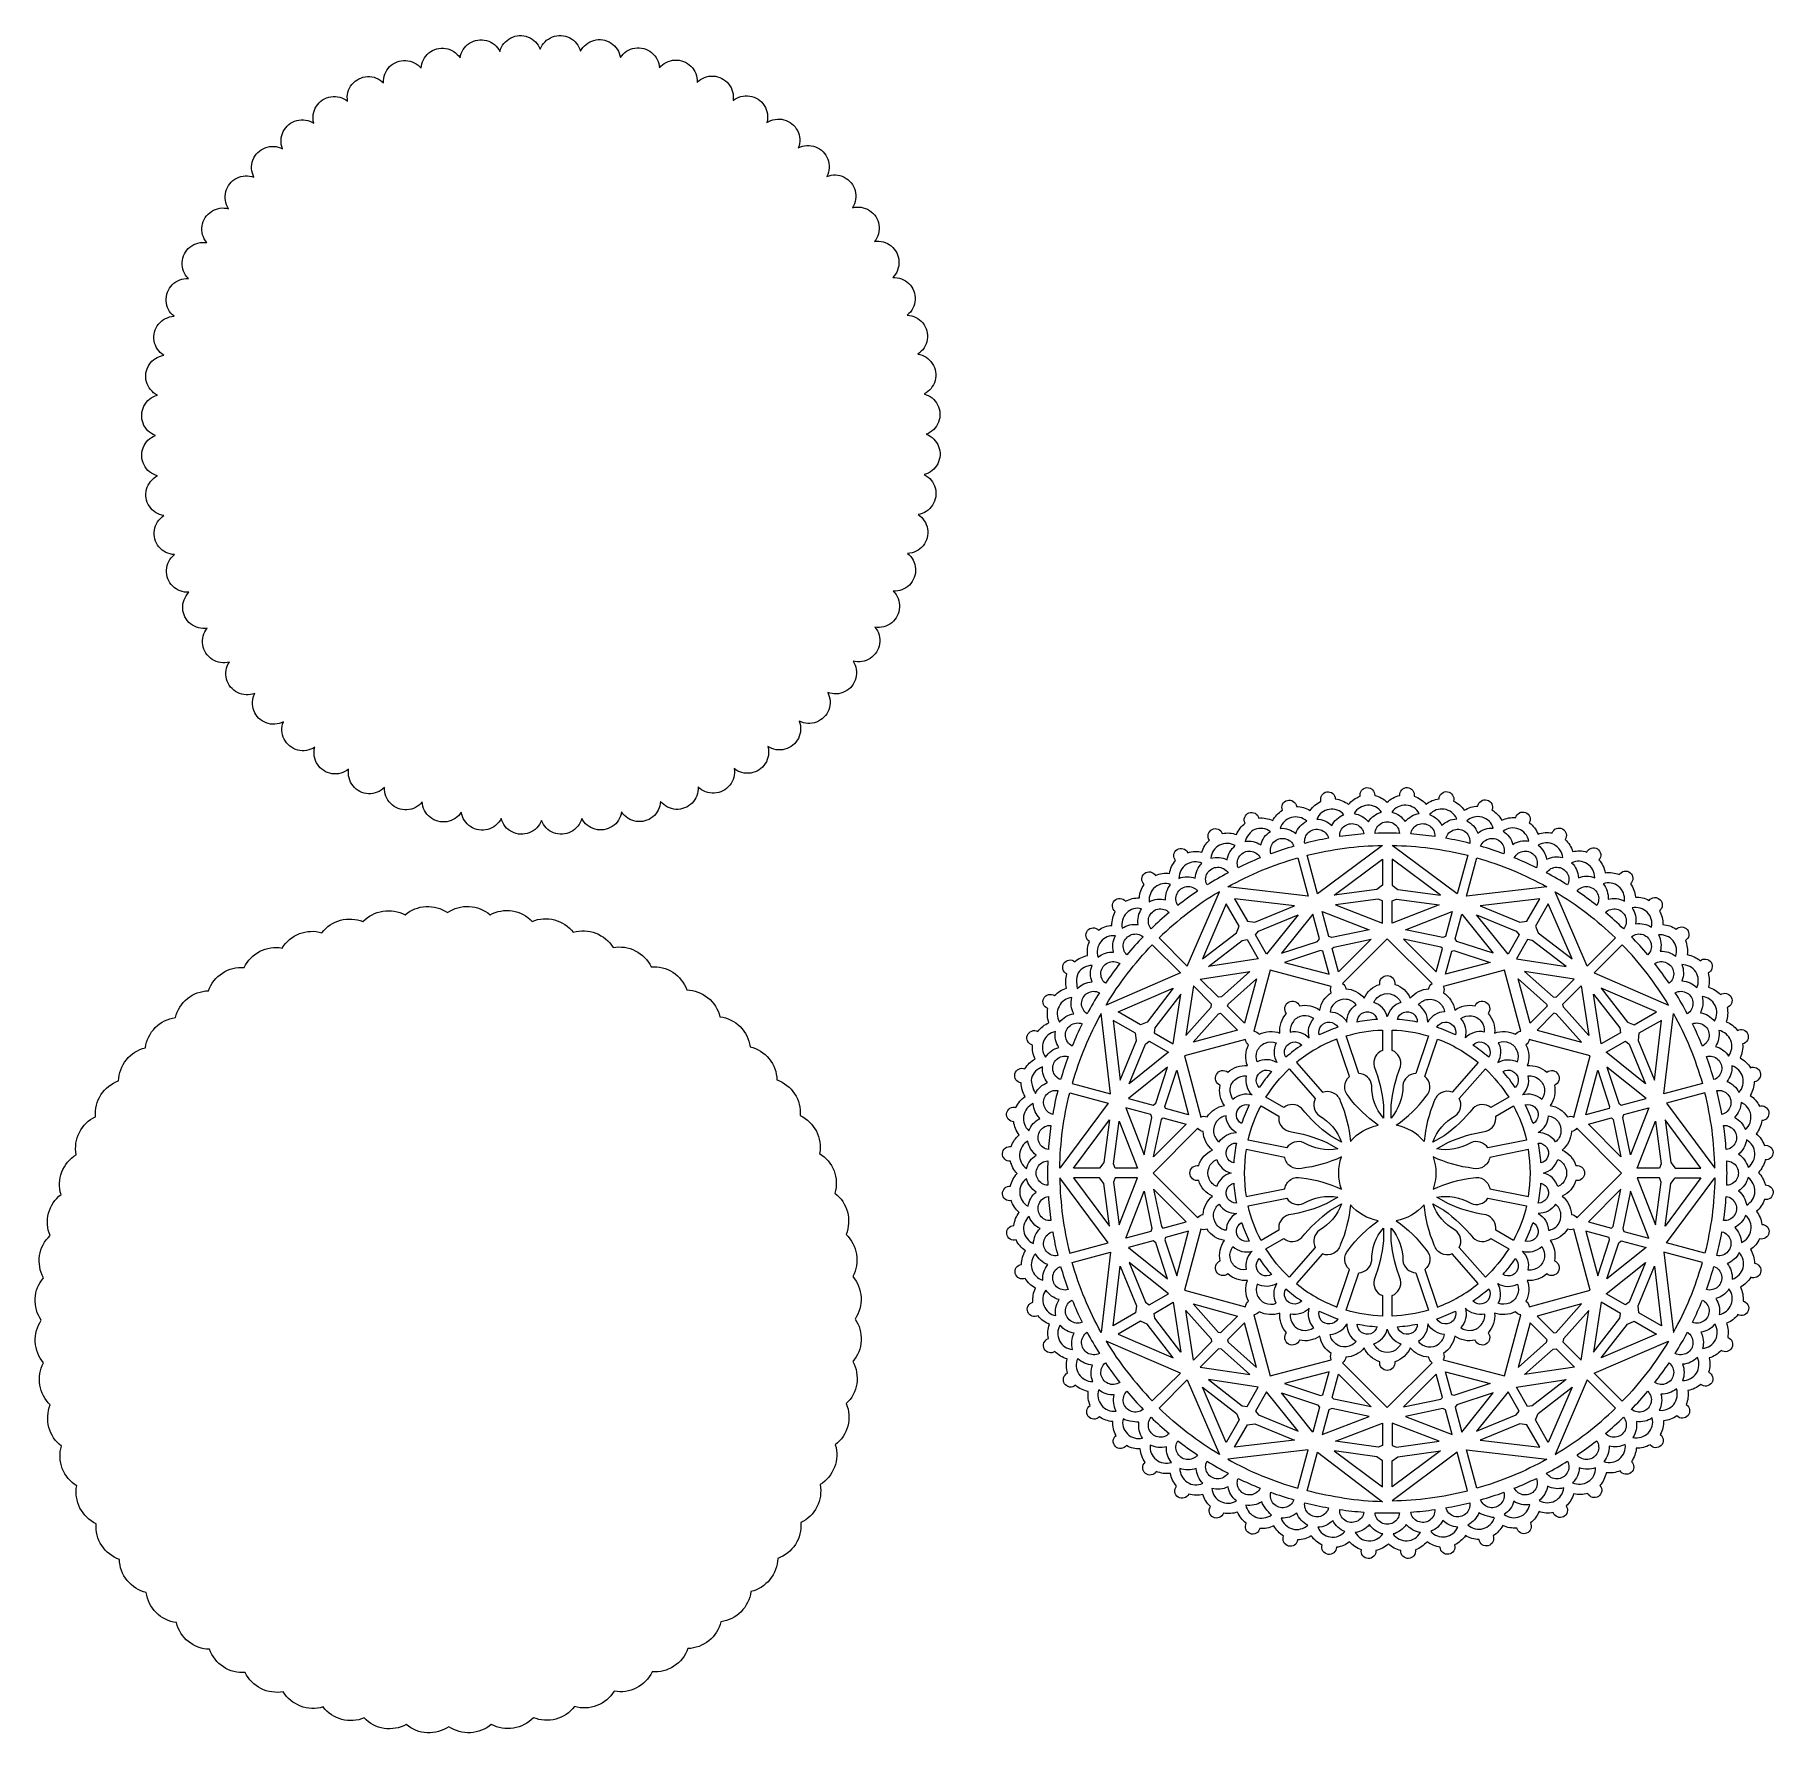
# Model space of a CAD drawing. Header units: centimetres. Extents: x -12.6 to 12.5, y -12.3 to 12.3.
import ezdxf

# ---------------------------------------------------------------- set-up
doc = ezdxf.new("R2010")
doc.units = ezdxf.units.CM
doc.header["$MEASUREMENT"] = 0
doc.layers.add('Layer 1', color=7, linetype='Continuous')

msp = doc.modelspace()

# ---------------------------------------------------------------- linework, layer by layer
at = {"layer": 'Layer 1', "color": 54, "lineweight": 9}
msp.add_open_spline([(-2.97425, 1.40379), (-2.91296, 1.34196), (-2.8282, 1.30919), (-2.74125, 1.31371), (-2.74125, 1.31371), (-2.65431, 1.31823), (-2.57341, 1.35961), (-2.51886, 1.42746), (-2.51886, 1.42746), (-2.4643, 1.49532), (-2.44127, 1.58322), (-2.45554, 1.66911), (-2.45554, 1.66911), (-2.38812, 1.61402), (-2.3004, 1.59029), (-2.2144, 1.60387), (-2.2144, 1.60387), (-2.1284, 1.61746), (-2.05227, 1.66706), (-2.00511, 1.74025), (-2.00511, 1.74025), (-1.95795, 1.81344), (-1.94423, 1.90327), (-1.9674, 1.9872), (-1.9674, 1.9872), (-1.89459, 1.93945), (-1.80487, 1.92502), (-1.72076, 1.94752), (-1.72076, 1.94752), (-1.63666, 1.97002), (-1.56613, 2.02731), (-1.52687, 2.10503), (-1.52687, 2.10503), (-1.48762, 2.18275), (-1.48337, 2.27352), (-1.51518, 2.35456), (-1.51518, 2.35456), (-1.43778, 2.31469), (-1.34705, 2.30972), (-1.26575, 2.34089), (-1.26575, 2.34089), (-1.18446, 2.37206), (-1.1203, 2.43641), (-1.08939, 2.5178), (-1.08939, 2.5178), (-1.05848, 2.5992), (-1.06373, 2.68991), (-1.10385, 2.76719), (-1.10385, 2.76719), (-1.0227, 2.73563), (-0.93195, 2.74016), (-0.85435, 2.77966), (-0.85435, 2.77966), (-0.77676, 2.81915), (-0.71968, 2.88986), (-0.69745, 2.97404), (-0.69745, 2.97404), (-0.67521, 3.05822), (-0.68992, 3.14789), (-0.73789, 3.22055), (-0.73789, 3.22055), (-0.65389, 3.19764), (-0.56411, 3.21164), (-0.49107, 3.25903), (-0.49107, 3.25903), (-0.41803, 3.30642), (-0.36866, 3.3827), (-0.35534, 3.46875), (-0.35534, 3.46875), (-0.34203, 3.55479), (-0.36603, 3.64243), (-0.42133, 3.70968), (-0.42133, 3.70968), (-0.3354, 3.69568), (-0.24757, 3.71899), (-0.17988, 3.77375), (-0.17988, 3.77375), (-0.11219, 3.82851), (-0.07107, 3.90954), (-0.06682, 3.9965), (-0.06682, 3.9965), (-0.06257, 4.08347), (-0.09561, 4.16812), (-0.15763, 4.22922), (-0.15763, 4.22922), (-0.07071, 4.22428), (0.0142, 4.25664), (0.0758, 4.31818), (0.0758, 4.31818), (0.13739, 4.37971), (0.16982, 4.4646), (0.16495, 4.55153), (0.16495, 4.55153), (0.16009, 4.63846), (0.11839, 4.71919), (0.05031, 4.77347), (0.05031, 4.77347), (0.13728, 4.77765), (0.21834, 4.8187), (0.27316, 4.88635), (0.27316, 4.88635), (0.32799, 4.95399), (0.35137, 5.04179), (0.33744, 5.12774), (0.33744, 5.12774), (0.32352, 5.21369), (0.27361, 5.28962), (0.20023, 5.33648), (0.20023, 5.33648), (0.28628, 5.34973), (0.36261, 5.39903), (0.41006, 5.47203), (0.41006, 5.47203), (0.45751, 5.54503), (0.47159, 5.6348), (0.44876, 5.71882), (0.44876, 5.71882), (0.42592, 5.80284), (0.36835, 5.87314), (0.29047, 5.91208), (0.29047, 5.91208), (0.37467, 5.93424), (0.44543, 5.99126), (0.48499, 6.06882), (0.48499, 6.06882), (0.52455, 6.14638), (0.52917, 6.23713), (0.49767, 6.3183), (0.49767, 6.3183), (0.46618, 6.39947), (0.40158, 6.46337), (0.32006, 6.49396), (0.32006, 6.49396), (0.40148, 6.5248), (0.46589, 6.5889), (0.49712, 6.67017), (0.49712, 6.67017), (0.52836, 6.75144), (0.52346, 6.84218), (0.48366, 6.91961), (0.48366, 6.91961), (0.44386, 6.99705), (0.37293, 7.05384), (0.28866, 7.07574), (0.28866, 7.07574), (0.36641, 7.11493), (0.42376, 7.18541), (0.44633, 7.2695), (0.44633, 7.2695), (0.46891, 7.35359), (0.45455, 7.44331), (0.40687, 7.51617), (0.40687, 7.51617), (0.35919, 7.58902), (0.28271, 7.63808), (0.19662, 7.65106), (0.19662, 7.65106), (0.26985, 7.69815), (0.31952, 7.77424), (0.33318, 7.86023), (0.33318, 7.86023), (0.34683, 7.94622), (0.32318, 8.03395), (0.26815, 8.10142), (0.26815, 8.10142), (0.21311, 8.16889), (0.13192, 8.20969), (0.04494, 8.2136), (0.04494, 8.2136), (0.11285, 8.26809), (0.15429, 8.34896), (0.15889, 8.4359), (0.15889, 8.4359), (0.16348, 8.52285), (0.13079, 8.60763), (0.069, 8.66897), (0.069, 8.66897), (0.00722, 8.73032), (-0.07779, 8.76241), (-0.1647, 8.7572), (-0.1647, 8.7572), (-0.10287, 8.8185), (-0.0701, 8.90325), (-0.07462, 8.9902), (-0.07462, 8.9902), (-0.07914, 9.07715), (-0.12051, 9.15805), (-0.18837, 9.2126), (-0.18837, 9.2126), (-0.25623, 9.26715), (-0.34413, 9.29018), (-0.43002, 9.27592), (-0.43002, 9.27592), (-0.37493, 9.34334), (-0.3512, 9.43105), (-0.36478, 9.51705), (-0.36478, 9.51705), (-0.37837, 9.60305), (-0.42797, 9.67918), (-0.50116, 9.72634), (-0.50116, 9.72634), (-0.57435, 9.7735), (-0.66418, 9.78722), (-0.74811, 9.76405), (-0.74811, 9.76405), (-0.70036, 9.83686), (-0.68593, 9.92658), (-0.70843, 10.01069), (-0.70843, 10.01069), (-0.73093, 10.0948), (-0.78822, 10.16533), (-0.86594, 10.20458), (-0.86594, 10.20458), (-0.94366, 10.24383), (-1.03443, 10.24808), (-1.11547, 10.21627), (-1.11547, 10.21627), (-1.0756, 10.29367), (-1.07063, 10.3844), (-1.1018, 10.4657), (-1.1018, 10.4657), (-1.13296, 10.547), (-1.19732, 10.61115), (-1.27871, 10.64206), (-1.27871, 10.64206), (-1.36011, 10.67298), (-1.45082, 10.66772), (-1.5281, 10.62761), (-1.5281, 10.62761), (-1.49654, 10.70875), (-1.50107, 10.79951), (-1.54057, 10.8771), (-1.54057, 10.8771), (-1.58006, 10.9547), (-1.65077, 11.01177), (-1.73495, 11.03401), (-1.73495, 11.03401), (-1.81913, 11.05624), (-1.9088, 11.04153), (-1.98146, 10.99356), (-1.98146, 10.99356), (-1.95855, 11.07756), (-1.97255, 11.16734), (-2.01994, 11.24039), (-2.01994, 11.24039), (-2.06733, 11.31343), (-2.14361, 11.3628), (-2.22966, 11.37611), (-2.22966, 11.37611), (-2.3157, 11.38943), (-2.40334, 11.36542), (-2.47059, 11.31012), (-2.47059, 11.31012), (-2.45659, 11.39606), (-2.47989, 11.48388), (-2.53466, 11.55157), (-2.53466, 11.55157), (-2.58942, 11.61926), (-2.67045, 11.66038), (-2.75741, 11.66463), (-2.75741, 11.66463), (-2.84438, 11.66888), (-2.92903, 11.63585), (-2.99013, 11.57382), (-2.99013, 11.57382), (-2.98519, 11.66075), (-3.01755, 11.74566), (-3.07908, 11.80725), (-3.07908, 11.80725), (-3.14062, 11.86884), (-3.22551, 11.90127), (-3.31244, 11.89641), (-3.31244, 11.89641), (-3.39937, 11.89154), (-3.4801, 11.84984), (-3.53438, 11.78177), (-3.53438, 11.78177), (-3.53856, 11.86873), (-3.57961, 11.9498), (-3.64725, 12.00462), (-3.64725, 12.00462), (-3.7149, 12.05944), (-3.8027, 12.08282), (-3.88865, 12.0689), (-3.88865, 12.0689), (-3.9746, 12.05497), (-4.05053, 12.00506), (-4.0974, 11.93168), (-4.0974, 11.93168), (-4.11064, 12.01774), (-4.15994, 12.09406), (-4.23294, 12.14151), (-4.23294, 12.14151), (-4.30594, 12.18897), (-4.39571, 12.20304), (-4.47973, 12.18021), (-4.47973, 12.18021), (-4.56375, 12.15737), (-4.63405, 12.0998), (-4.67299, 12.02193), (-4.67299, 12.02193), (-4.69516, 12.10613), (-4.75217, 12.17688), (-4.82973, 12.21644), (-4.82973, 12.21644), (-4.90729, 12.256), (-4.99804, 12.26062), (-5.07921, 12.22913), (-5.07921, 12.22913), (-5.16039, 12.19764), (-5.22428, 12.13303), (-5.25487, 12.05151), (-5.25487, 12.05151), (-5.28572, 12.13293), (-5.34981, 12.19734), (-5.43108, 12.22858), (-5.43108, 12.22858), (-5.51235, 12.25981), (-5.60309, 12.25492), (-5.68053, 12.21511), (-5.68053, 12.21511), (-5.75796, 12.17531), (-5.81475, 12.10438), (-5.83665, 12.02011), (-5.83665, 12.02011), (-5.87584, 12.09786), (-5.94632, 12.15522), (-6.03041, 12.17779), (-6.03041, 12.17779), (-6.1145, 12.20036), (-6.20423, 12.186), (-6.27708, 12.13832), (-6.27708, 12.13832), (-6.34993, 12.09065), (-6.399, 12.01417), (-6.41197, 11.92807), (-6.41197, 11.92807), (-6.45907, 12.0013), (-6.53515, 12.05097), (-6.62114, 12.06463), (-6.62114, 12.06463), (-6.70713, 12.07829), (-6.79487, 12.05463), (-6.86234, 11.9996), (-6.86234, 11.9996), (-6.9298, 11.94456), (-6.97061, 11.86338), (-6.97451, 11.77639), (-6.97451, 11.77639), (-7.029, 11.8443), (-7.10987, 11.88575), (-7.19681, 11.89034), (-7.19681, 11.89034), (-7.28376, 11.89494), (-7.36854, 11.86224), (-7.42989, 11.80046), (-7.42989, 11.80046), (-7.49123, 11.73867), (-7.52333, 11.65366), (-7.51812, 11.56675), (-7.51812, 11.56675), (-7.57941, 11.62859), (-7.66416, 11.66136), (-7.75111, 11.65684), (-7.75111, 11.65684), (-7.83806, 11.65232), (-7.91896, 11.61094), (-7.97351, 11.54308), (-7.97351, 11.54308), (-8.02807, 11.47522), (-8.0511, 11.38732), (-8.03683, 11.30143), (-8.03683, 11.30143), (-8.10425, 11.35652), (-8.19196, 11.38025), (-8.27796, 11.36667), (-8.27796, 11.36667), (-8.36397, 11.35309), (-8.4401, 11.30348), (-8.48726, 11.23029), (-8.48726, 11.23029), (-8.53442, 11.1571), (-8.54813, 11.06728), (-8.52497, 10.98335), (-8.52497, 10.98335), (-8.59778, 11.03109), (-8.68749, 11.04552), (-8.7716, 11.02302), (-8.7716, 11.02302), (-8.85571, 11.00052), (-8.92624, 10.94323), (-8.96549, 10.86551), (-8.96549, 10.86551), (-9.00474, 10.78779), (-9.009, 10.69703), (-8.97718, 10.61598), (-8.97718, 10.61598), (-9.05459, 10.65585), (-9.14532, 10.66082), (-9.22661, 10.62966), (-9.22661, 10.62966), (-9.30791, 10.59849), (-9.37206, 10.53414), (-9.40298, 10.45274), (-9.40298, 10.45274), (-9.43389, 10.37135), (-9.42863, 10.28063), (-9.38852, 10.20336), (-9.38852, 10.20336), (-9.46967, 10.23492), (-9.56042, 10.23038), (-9.63801, 10.19089), (-9.63801, 10.19089), (-9.71561, 10.15139), (-9.77268, 10.08069), (-9.79492, 9.99651), (-9.79492, 9.99651), (-9.81715, 9.91233), (-9.80244, 9.82266), (-9.75447, 9.75), (-9.75447, 9.75), (-9.83848, 9.7729), (-9.92826, 9.7589), (-10.0013, 9.71151), (-10.0013, 9.71151), (-10.07434, 9.66413), (-10.12371, 9.58784), (-10.13702, 9.5018), (-10.13702, 9.5018), (-10.15034, 9.41575), (-10.12634, 9.32812), (-10.07103, 9.26087), (-10.07103, 9.26087), (-10.15697, 9.27487), (-10.2448, 9.25156), (-10.31248, 9.1968), (-10.31248, 9.1968), (-10.38017, 9.14203), (-10.4213, 9.06101), (-10.42554, 8.97404), (-10.42554, 8.97404), (-10.42979, 8.88708), (-10.39676, 8.80243), (-10.33473, 8.74133), (-10.33473, 8.74133), (-10.42166, 8.74627), (-10.50657, 8.71391), (-10.56816, 8.65237), (-10.56816, 8.65237), (-10.62975, 8.59083), (-10.66218, 8.50595), (-10.65732, 8.41902), (-10.65732, 8.41902), (-10.65245, 8.33208), (-10.61075, 8.25135), (-10.54268, 8.19707), (-10.54268, 8.19707), (-10.62965, 8.1929), (-10.71071, 8.15184), (-10.76553, 8.0842), (-10.76553, 8.0842), (-10.82035, 8.01656), (-10.84373, 7.92875), (-10.82981, 7.84281), (-10.82981, 7.84281), (-10.81588, 7.75686), (-10.76597, 7.68093), (-10.6926, 7.63406), (-10.6926, 7.63406), (-10.77865, 7.62082), (-10.85498, 7.57151), (-10.90243, 7.49851), (-10.90243, 7.49851), (-10.94988, 7.42551), (-10.96395, 7.33574), (-10.94112, 7.25172), (-10.94112, 7.25172), (-10.91829, 7.1677), (-10.86071, 7.0974), (-10.78284, 7.05846), (-10.78284, 7.05846), (-10.86704, 7.0363), (-10.93779, 6.97928), (-10.97736, 6.90172), (-10.97736, 6.90172), (-11.01692, 6.82416), (-11.02153, 6.73341), (-10.99004, 6.65224), (-10.99004, 6.65224), (-10.95855, 6.57107), (-10.89394, 6.50717), (-10.81242, 6.47658), (-10.81242, 6.47658), (-10.89385, 6.44574), (-10.95825, 6.38164), (-10.98949, 6.30037), (-10.98949, 6.30037), (-11.02073, 6.2191), (-11.01583, 6.12836), (-10.97603, 6.05093), (-10.97603, 6.05093), (-10.93622, 5.97349), (-10.86529, 5.9167), (-10.78102, 5.8948), (-10.78102, 5.8948), (-10.85878, 5.85561), (-10.91613, 5.78514), (-10.9387, 5.70104), (-10.9387, 5.70104), (-10.96127, 5.61695), (-10.94692, 5.52723), (-10.89924, 5.45438), (-10.89924, 5.45438), (-10.85156, 5.38152), (-10.77508, 5.33246), (-10.68898, 5.31948), (-10.68898, 5.31948), (-10.76221, 5.27239), (-10.81188, 5.1963), (-10.82554, 5.11031), (-10.82554, 5.11031), (-10.8392, 5.02432), (-10.81554, 4.93659), (-10.76051, 4.86912), (-10.76051, 4.86912), (-10.70548, 4.80165), (-10.62429, 4.76085), (-10.53731, 4.75695), (-10.53731, 4.75695), (-10.60521, 4.70245), (-10.64666, 4.62159), (-10.65126, 4.53464), (-10.65126, 4.53464), (-10.65585, 4.4477), (-10.62315, 4.36292), (-10.56137, 4.30157), (-10.56137, 4.30157), (-10.49959, 4.24022), (-10.41457, 4.20813), (-10.32766, 4.21334), (-10.32766, 4.21334), (-10.3895, 4.15205), (-10.42227, 4.0673), (-10.41775, 3.98035), (-10.41775, 3.98035), (-10.41323, 3.8934), (-10.37185, 3.8125), (-10.30399, 3.75794), (-10.30399, 3.75794), (-10.23613, 3.70339), (-10.14824, 3.68036), (-10.06235, 3.69463), (-10.06235, 3.69463), (-10.11744, 3.62721), (-10.14117, 3.53949), (-10.12758, 3.45349), (-10.12758, 3.45349), (-10.114, 3.36749), (-10.06439, 3.29136), (-9.9912, 3.2442), (-9.9912, 3.2442), (-9.91801, 3.19704), (-9.82819, 3.18332), (-9.74426, 3.20649), (-9.74426, 3.20649), (-9.792, 3.13368), (-9.80643, 3.04397), (-9.78393, 2.95985), (-9.78393, 2.95985), (-9.76144, 2.87574), (-9.70414, 2.80522), (-9.62642, 2.76597), (-9.62642, 2.76597), (-9.54871, 2.72671), (-9.45794, 2.72246), (-9.37689, 2.75427), (-9.37689, 2.75427), (-9.41676, 2.67687), (-9.42174, 2.58614), (-9.39057, 2.50484), (-9.39057, 2.50484), (-9.3594, 2.42355), (-9.29505, 2.3594), (-9.21366, 2.32848), (-9.21366, 2.32848), (-9.13226, 2.29757), (-9.04155, 2.30283), (-8.96427, 2.34294), (-8.96427, 2.34294), (-8.99583, 2.26179), (-8.99129, 2.17104), (-8.9518, 2.09344), (-8.9518, 2.09344), (-8.9123, 2.01585), (-8.8416, 1.95877), (-8.75742, 1.93654), (-8.75742, 1.93654), (-8.67324, 1.9143), (-8.58357, 1.92901), (-8.51091, 1.97698), (-8.51091, 1.97698), (-8.53381, 1.89298), (-8.51982, 1.8032), (-8.47243, 1.73016), (-8.47243, 1.73016), (-8.42504, 1.65712), (-8.34875, 1.60775), (-8.26271, 1.59443), (-8.26271, 1.59443), (-8.17667, 1.58112), (-8.08903, 1.60512), (-8.02178, 1.66042), (-8.02178, 1.66042), (-8.03578, 1.57449), (-8.01247, 1.48666), (-7.95771, 1.41897), (-7.95771, 1.41897), (-7.90294, 1.35129), (-7.82192, 1.31016), (-7.73495, 1.30591), (-7.73495, 1.30591), (-7.64799, 1.30166), (-7.56334, 1.3347), (-7.50224, 1.39672), (-7.50224, 1.39672), (-7.50718, 1.3098), (-7.47482, 1.22489), (-7.41328, 1.1633), (-7.41328, 1.1633), (-7.35174, 1.1017), (-7.26686, 1.06927), (-7.17993, 1.07414), (-7.17993, 1.07414), (-7.093, 1.079), (-7.01226, 1.1207), (-6.95798, 1.18878), (-6.95798, 1.18878), (-6.95381, 1.10181), (-6.91275, 1.02075), (-6.84511, 0.96593), (-6.84511, 0.96593), (-6.77747, 0.9111), (-6.68966, 0.88772), (-6.60372, 0.90165), (-6.60372, 0.90165), (-6.51777, 0.91557), (-6.44184, 0.96548), (-6.39497, 1.03886), (-6.39497, 1.03886), (-6.38173, 0.95281), (-6.33242, 0.87648), (-6.25942, 0.82903), (-6.25942, 0.82903), (-6.18642, 0.78158), (-6.09665, 0.7675), (-6.01263, 0.79034), (-6.01263, 0.79034), (-5.92861, 0.81317), (-5.85831, 0.87074), (-5.81937, 0.94862), (-5.81937, 0.94862), (-5.79721, 0.86442), (-5.74019, 0.79366), (-5.66263, 0.7541), (-5.66263, 0.7541), (-5.58507, 0.71454), (-5.49433, 0.70993), (-5.41315, 0.74142), (-5.41315, 0.74142), (-5.33198, 0.77291), (-5.26808, 0.83752), (-5.23749, 0.91903), (-5.23749, 0.91903), (-5.20665, 0.83761), (-5.14255, 0.7732), (-5.06128, 0.74197), (-5.06128, 0.74197), (-4.98001, 0.71073), (-4.88928, 0.71563), (-4.81184, 0.75543), (-4.81184, 0.75543), (-4.7344, 0.79523), (-4.67761, 0.86616), (-4.65571, 0.95043), (-4.65571, 0.95043), (-4.61653, 0.87268), (-4.54605, 0.81533), (-4.46196, 0.79276), (-4.46196, 0.79276), (-4.37787, 0.77019), (-4.28814, 0.78454), (-4.21529, 0.83222), (-4.21529, 0.83222), (-4.14244, 0.8799), (-4.09337, 0.95638), (-4.0804, 1.04248), (-4.0804, 1.04248), (-4.0333, 0.96925), (-3.95721, 0.91957), (-3.87122, 0.90592), (-3.87122, 0.90592), (-3.78523, 0.89226), (-3.6975, 0.91591), (-3.63003, 0.97094), (-3.63003, 0.97094), (-3.56256, 1.02598), (-3.52176, 1.10717), (-3.51786, 1.19415), (-3.51786, 1.19415), (-3.46336, 1.12624), (-3.3825, 1.0848), (-3.29555, 1.0802), (-3.29555, 1.0802), (-3.20861, 1.07561), (-3.12383, 1.1083), (-3.06248, 1.17009), (-3.06248, 1.17009), (-3.00113, 1.23187), (-2.96904, 1.31688), (-2.97425, 1.40379)], degree=3, knots=[0, 0, 0, 0, 0.00552486, 0.00552486, 0.00552486, 0.00552486, 0.01104972, 0.01104972, 0.01104972, 0.01104972, 0.01657459, 0.01657459, 0.01657459, 0.01657459, 0.02209945, 0.02209945, 0.02209945, 0.02209945, 0.02762431, 0.02762431, 0.02762431, 0.02762431, 0.03314917, 0.03314917, 0.03314917, 0.03314917, 0.03867403, 0.03867403, 0.03867403, 0.03867403, 0.0441989, 0.0441989, 0.0441989, 0.0441989, 0.04972376, 0.04972376, 0.04972376, 0.04972376, 0.05524862, 0.05524862, 0.05524862, 0.05524862, 0.06077348, 0.06077348, 0.06077348, 0.06077348, 0.06629834, 0.06629834, 0.06629834, 0.06629834, 0.0718232, 0.0718232, 0.0718232, 0.0718232, 0.07734807, 0.07734807, 0.07734807, 0.07734807, 0.08287293, 0.08287293, 0.08287293, 0.08287293, 0.08839779, 0.08839779, 0.08839779, 0.08839779, 0.09392265, 0.09392265, 0.09392265, 0.09392265, 0.09944751, 0.09944751, 0.09944751, 0.09944751, 0.10497238, 0.10497238, 0.10497238, 0.10497238, 0.11049724, 0.11049724, 0.11049724, 0.11049724, 0.1160221, 0.1160221, 0.1160221, 0.1160221, 0.12154696, 0.12154696, 0.12154696, 0.12154696, 0.12707182, 0.12707182, 0.12707182, 0.12707182, 0.13259669, 0.13259669, 0.13259669, 0.13259669, 0.13812155, 0.13812155, 0.13812155, 0.13812155, 0.14364641, 0.14364641, 0.14364641, 0.14364641, 0.14917127, 0.14917127, 0.14917127, 0.14917127, 0.15469613, 0.15469613, 0.15469613, 0.15469613, 0.16022099, 0.16022099, 0.16022099, 0.16022099, 0.16574586, 0.16574586, 0.16574586, 0.16574586, 0.17127072, 0.17127072, 0.17127072, 0.17127072, 0.17679558, 0.17679558, 0.17679558, 0.17679558, 0.18232044, 0.18232044, 0.18232044, 0.18232044, 0.1878453, 0.1878453, 0.1878453, 0.1878453, 0.19337017, 0.19337017, 0.19337017, 0.19337017, 0.19889503, 0.19889503, 0.19889503, 0.19889503, 0.20441989, 0.20441989, 0.20441989, 0.20441989, 0.20994475, 0.20994475, 0.20994475, 0.20994475, 0.21546961, 0.21546961, 0.21546961, 0.21546961, 0.22099448, 0.22099448, 0.22099448, 0.22099448, 0.22651934, 0.22651934, 0.22651934, 0.22651934, 0.2320442, 0.2320442, 0.2320442, 0.2320442, 0.23756906, 0.23756906, 0.23756906, 0.23756906, 0.24309392, 0.24309392, 0.24309392, 0.24309392, 0.24861878, 0.24861878, 0.24861878, 0.24861878, 0.25414365, 0.25414365, 0.25414365, 0.25414365, 0.25966851, 0.25966851, 0.25966851, 0.25966851, 0.26519337, 0.26519337, 0.26519337, 0.26519337, 0.27071823, 0.27071823, 0.27071823, 0.27071823, 0.27624309, 0.27624309, 0.27624309, 0.27624309, 0.28176796, 0.28176796, 0.28176796, 0.28176796, 0.28729282, 0.28729282, 0.28729282, 0.28729282, 0.29281768, 0.29281768, 0.29281768, 0.29281768, 0.29834254, 0.29834254, 0.29834254, 0.29834254, 0.3038674, 0.3038674, 0.3038674, 0.3038674, 0.30939227, 0.30939227, 0.30939227, 0.30939227, 0.31491713, 0.31491713, 0.31491713, 0.31491713, 0.32044199, 0.32044199, 0.32044199, 0.32044199, 0.32596685, 0.32596685, 0.32596685, 0.32596685, 0.33149171, 0.33149171, 0.33149171, 0.33149171, 0.33701657, 0.33701657, 0.33701657, 0.33701657, 0.34254144, 0.34254144, 0.34254144, 0.34254144, 0.3480663, 0.3480663, 0.3480663, 0.3480663, 0.35359116, 0.35359116, 0.35359116, 0.35359116, 0.35911602, 0.35911602, 0.35911602, 0.35911602, 0.36464088, 0.36464088, 0.36464088, 0.36464088, 0.37016575, 0.37016575, 0.37016575, 0.37016575, 0.37569061, 0.37569061, 0.37569061, 0.37569061, 0.38121547, 0.38121547, 0.38121547, 0.38121547, 0.38674033, 0.38674033, 0.38674033, 0.38674033, 0.39226519, 0.39226519, 0.39226519, 0.39226519, 0.39779006, 0.39779006, 0.39779006, 0.39779006, 0.40331492, 0.40331492, 0.40331492, 0.40331492, 0.40883978, 0.40883978, 0.40883978, 0.40883978, 0.41436464, 0.41436464, 0.41436464, 0.41436464, 0.4198895, 0.4198895, 0.4198895, 0.4198895, 0.42541436, 0.42541436, 0.42541436, 0.42541436, 0.43093923, 0.43093923, 0.43093923, 0.43093923, 0.43646409, 0.43646409, 0.43646409, 0.43646409, 0.44198895, 0.44198895, 0.44198895, 0.44198895, 0.44751381, 0.44751381, 0.44751381, 0.44751381, 0.45303867, 0.45303867, 0.45303867, 0.45303867, 0.45856354, 0.45856354, 0.45856354, 0.45856354, 0.4640884, 0.4640884, 0.4640884, 0.4640884, 0.46961326, 0.46961326, 0.46961326, 0.46961326, 0.47513812, 0.47513812, 0.47513812, 0.47513812, 0.48066298, 0.48066298, 0.48066298, 0.48066298, 0.48618785, 0.48618785, 0.48618785, 0.48618785, 0.49171271, 0.49171271, 0.49171271, 0.49171271, 0.49723757, 0.49723757, 0.49723757, 0.49723757, 0.50276243, 0.50276243, 0.50276243, 0.50276243, 0.50828729, 0.50828729, 0.50828729, 0.50828729, 0.51381215, 0.51381215, 0.51381215, 0.51381215, 0.51933702, 0.51933702, 0.51933702, 0.51933702, 0.52486188, 0.52486188, 0.52486188, 0.52486188, 0.53038674, 0.53038674, 0.53038674, 0.53038674, 0.5359116, 0.5359116, 0.5359116, 0.5359116, 0.54143646, 0.54143646, 0.54143646, 0.54143646, 0.54696133, 0.54696133, 0.54696133, 0.54696133, 0.55248619, 0.55248619, 0.55248619, 0.55248619, 0.55801105, 0.55801105, 0.55801105, 0.55801105, 0.56353591, 0.56353591, 0.56353591, 0.56353591, 0.56906077, 0.56906077, 0.56906077, 0.56906077, 0.57458564, 0.57458564, 0.57458564, 0.57458564, 0.5801105, 0.5801105, 0.5801105, 0.5801105, 0.58563536, 0.58563536, 0.58563536, 0.58563536, 0.59116022, 0.59116022, 0.59116022, 0.59116022, 0.59668508, 0.59668508, 0.59668508, 0.59668508, 0.60220994, 0.60220994, 0.60220994, 0.60220994, 0.60773481, 0.60773481, 0.60773481, 0.60773481, 0.61325967, 0.61325967, 0.61325967, 0.61325967, 0.61878453, 0.61878453, 0.61878453, 0.61878453, 0.62430939, 0.62430939, 0.62430939, 0.62430939, 0.62983425, 0.62983425, 0.62983425, 0.62983425, 0.63535912, 0.63535912, 0.63535912, 0.63535912, 0.64088398, 0.64088398, 0.64088398, 0.64088398, 0.64640884, 0.64640884, 0.64640884, 0.64640884, 0.6519337, 0.6519337, 0.6519337, 0.6519337, 0.65745856, 0.65745856, 0.65745856, 0.65745856, 0.66298343, 0.66298343, 0.66298343, 0.66298343, 0.66850829, 0.66850829, 0.66850829, 0.66850829, 0.67403315, 0.67403315, 0.67403315, 0.67403315, 0.67955801, 0.67955801, 0.67955801, 0.67955801, 0.68508287, 0.68508287, 0.68508287, 0.68508287, 0.69060773, 0.69060773, 0.69060773, 0.69060773, 0.6961326, 0.6961326, 0.6961326, 0.6961326, 0.70165746, 0.70165746, 0.70165746, 0.70165746, 0.70718232, 0.70718232, 0.70718232, 0.70718232, 0.71270718, 0.71270718, 0.71270718, 0.71270718, 0.71823204, 0.71823204, 0.71823204, 0.71823204, 0.72375691, 0.72375691, 0.72375691, 0.72375691, 0.72928177, 0.72928177, 0.72928177, 0.72928177, 0.73480663, 0.73480663, 0.73480663, 0.73480663, 0.74033149, 0.74033149, 0.74033149, 0.74033149, 0.74585635, 0.74585635, 0.74585635, 0.74585635, 0.75138122, 0.75138122, 0.75138122, 0.75138122, 0.75690608, 0.75690608, 0.75690608, 0.75690608, 0.76243094, 0.76243094, 0.76243094, 0.76243094, 0.7679558, 0.7679558, 0.7679558, 0.7679558, 0.77348066, 0.77348066, 0.77348066, 0.77348066, 0.77900552, 0.77900552, 0.77900552, 0.77900552, 0.78453039, 0.78453039, 0.78453039, 0.78453039, 0.79005525, 0.79005525, 0.79005525, 0.79005525, 0.79558011, 0.79558011, 0.79558011, 0.79558011, 0.80110497, 0.80110497, 0.80110497, 0.80110497, 0.80662983, 0.80662983, 0.80662983, 0.80662983, 0.8121547, 0.8121547, 0.8121547, 0.8121547, 0.81767956, 0.81767956, 0.81767956, 0.81767956, 0.82320442, 0.82320442, 0.82320442, 0.82320442, 0.82872928, 0.82872928, 0.82872928, 0.82872928, 0.83425414, 0.83425414, 0.83425414, 0.83425414, 0.83977901, 0.83977901, 0.83977901, 0.83977901, 0.84530387, 0.84530387, 0.84530387, 0.84530387, 0.85082873, 0.85082873, 0.85082873, 0.85082873, 0.85635359, 0.85635359, 0.85635359, 0.85635359, 0.86187845, 0.86187845, 0.86187845, 0.86187845, 0.86740331, 0.86740331, 0.86740331, 0.86740331, 0.87292818, 0.87292818, 0.87292818, 0.87292818, 0.87845304, 0.87845304, 0.87845304, 0.87845304, 0.8839779, 0.8839779, 0.8839779, 0.8839779, 0.88950276, 0.88950276, 0.88950276, 0.88950276, 0.89502762, 0.89502762, 0.89502762, 0.89502762, 0.90055249, 0.90055249, 0.90055249, 0.90055249, 0.90607735, 0.90607735, 0.90607735, 0.90607735, 0.91160221, 0.91160221, 0.91160221, 0.91160221, 0.91712707, 0.91712707, 0.91712707, 0.91712707, 0.92265193, 0.92265193, 0.92265193, 0.92265193, 0.9281768, 0.9281768, 0.9281768, 0.9281768, 0.93370166, 0.93370166, 0.93370166, 0.93370166, 0.93922652, 0.93922652, 0.93922652, 0.93922652, 0.94475138, 0.94475138, 0.94475138, 0.94475138, 0.95027624, 0.95027624, 0.95027624, 0.95027624, 0.9558011, 0.9558011, 0.9558011, 0.9558011, 0.96132597, 0.96132597, 0.96132597, 0.96132597, 0.96685083, 0.96685083, 0.96685083, 0.96685083, 0.97237569, 0.97237569, 0.97237569, 0.97237569, 0.97790055, 0.97790055, 0.97790055, 0.97790055, 0.98342541, 0.98342541, 0.98342541, 0.98342541, 0.98895028, 0.98895028, 0.98895028, 0.98895028, 1, 1, 1, 1], dxfattribs=at)
at = {"layer": 'Layer 1', "color": 2, "lineweight": 9}
for points, knots in [([(7.17317, -9.61854), (7.17062, -9.649), (7.18139, -9.67907), (7.20267, -9.701), (7.20267, -9.701), (7.22396, -9.72294), (7.2537, -9.73458), (7.28422, -9.73293), (7.28422, -9.73293), (7.31474, -9.73129), (7.34305, -9.71651), (7.36187, -9.69241), (7.36187, -9.69241), (7.38067, -9.66831), (7.38813, -9.63726), (7.38231, -9.60725), (7.38231, -9.60725), (7.44825, -9.58465), (7.5068, -9.54454), (7.55168, -9.49121), (7.55168, -9.49121), (7.60681, -9.53387), (7.6725, -9.56073), (7.74172, -9.5689), (7.74172, -9.5689), (7.74237, -9.59947), (7.75621, -9.62825), (7.77968, -9.64784), (7.77968, -9.64784), (7.80314, -9.66743), (7.83394, -9.6759), (7.86412, -9.67107), (7.86412, -9.67107), (7.8943, -9.66624), (7.92092, -9.64858), (7.93711, -9.62265), (7.93711, -9.62265), (7.95329, -9.59672), (7.95746, -9.56505), (7.94854, -9.53582), (7.94854, -9.53582), (8.01175, -9.50646), (8.06579, -9.46044), (8.10485, -9.40271), (8.10485, -9.40271), (8.16413, -9.43938), (8.23227, -9.45922), (8.30197, -9.46012), (8.30197, -9.46012), (8.30581, -9.49044), (8.32258, -9.51762), (8.34797, -9.53465), (8.34797, -9.53465), (8.37335, -9.55168), (8.40487, -9.55688), (8.43438, -9.54893), (8.43438, -9.54893), (8.46389, -9.54097), (8.48852, -9.52063), (8.5019, -9.49314), (8.5019, -9.49314), (8.51529, -9.46566), (8.51612, -9.43374), (8.50419, -9.40559), (8.50419, -9.40559), (8.564, -9.36978), (8.61293, -9.31837), (8.64574, -9.25687), (8.64574, -9.25687), (8.70853, -9.28714), (8.77837, -9.29976), (8.84778, -9.29336), (8.84778, -9.29336), (8.85476, -9.32312), (8.87429, -9.3484), (8.90131, -9.36268), (8.90131, -9.36268), (8.92834, -9.37696), (8.96022, -9.37884), (8.98874, -9.36784), (8.98874, -9.36784), (9.01726, -9.35684), (9.03963, -9.33404), (9.05007, -9.30531), (9.05007, -9.30531), (9.06051, -9.27658), (9.058, -9.24474), (9.04319, -9.218), (9.04319, -9.218), (9.09893, -9.17613), (9.14221, -9.11989), (9.16842, -9.0553), (9.16842, -9.0553), (9.23403, -9.07884), (9.30481, -9.08409), (9.37317, -9.07047), (9.37317, -9.07047), (9.38322, -9.09933), (9.40528, -9.12243), (9.43365, -9.13381), (9.43365, -9.13381), (9.46202, -9.14519), (9.49393, -9.14373), (9.52114, -9.12981), (9.52114, -9.12981), (9.54836, -9.11589), (9.56821, -9.09087), (9.57559, -9.06121), (9.57559, -9.06121), (9.58297, -9.03155), (9.57715, -9.00014), (9.55963, -8.97509), (9.55963, -8.97509), (9.61068, -8.92763), (9.64785, -8.86717), (9.66716, -8.80019), (9.66716, -8.80019), (9.73487, -8.81675), (9.80581, -8.81457), (9.87238, -8.79388), (9.87238, -8.79388), (9.8854, -8.82153), (9.90975, -8.8422), (9.93915, -8.85055), (9.93915, -8.85055), (9.96856, -8.8589), (10.00014, -8.85411), (10.02575, -8.83742), (10.02575, -8.83742), (10.05136, -8.82073), (10.06849, -8.79378), (10.07273, -8.76351), (10.07273, -8.76351), (10.07696, -8.73324), (10.06789, -8.70261), (10.04785, -8.67953), (10.04785, -8.67953), (10.09366, -8.62699), (10.12431, -8.56298), (10.13651, -8.49435), (10.13651, -8.49435), (10.20558, -8.50374), (10.2759, -8.49415), (10.33994, -8.46662), (10.33994, -8.46662), (10.35578, -8.49276), (10.38216, -8.51077), (10.41227, -8.516), (10.41227, -8.516), (10.44239, -8.52123), (10.4733, -8.51317), (10.49702, -8.4939), (10.49702, -8.4939), (10.52075, -8.47462), (10.53497, -8.44602), (10.53602, -8.41547), (10.53602, -8.41547), (10.53707, -8.38493), (10.52485, -8.35542), (10.5025, -8.33456), (10.5025, -8.33456), (10.54257, -8.27752), (10.56636, -8.21066), (10.57132, -8.14113), (10.57132, -8.14113), (10.64099, -8.14324), (10.70993, -8.12636), (10.77074, -8.09228), (10.77074, -8.09228), (10.78922, -8.11663), (10.81734, -8.13178), (10.84783, -8.13383), (10.84783, -8.13383), (10.87833, -8.13589), (10.90823, -8.12464), (10.92981, -8.10299), (10.92981, -8.10299), (10.95139, -8.08134), (10.96254, -8.05141), (10.96039, -8.02092), (10.96039, -8.02092), (10.95825, -7.99043), (10.94301, -7.96236), (10.9186, -7.94395), (10.9186, -7.94395), (10.95249, -7.88304), (10.96916, -7.81405), (10.96682, -7.74439), (10.96682, -7.74439), (11.03634, -7.73921), (11.10313, -7.71521), (11.16004, -7.67496), (11.16004, -7.67496), (11.18097, -7.69724), (11.21051, -7.70938), (11.24106, -7.70823), (11.24106, -7.70823), (11.2716, -7.70708), (11.30016, -7.69277), (11.31936, -7.66899), (11.31936, -7.66899), (11.33856, -7.6452), (11.34652, -7.61427), (11.3412, -7.58417), (11.3412, -7.58417), (11.33587, -7.55407), (11.31779, -7.52775), (11.29159, -7.51199), (11.29159, -7.51199), (11.31892, -7.44787), (11.32829, -7.37752), (11.31869, -7.30848), (11.31869, -7.30848), (11.38728, -7.29606), (11.4512, -7.26522), (11.50359, -7.21924), (11.50359, -7.21924), (11.52674, -7.23921), (11.55739, -7.24818), (11.58765, -7.24385), (11.58765, -7.24385), (11.6179, -7.23952), (11.64481, -7.2223), (11.66141, -7.19664), (11.66141, -7.19664), (11.67802, -7.17098), (11.68271, -7.13939), (11.67427, -7.11001), (11.67427, -7.11001), (11.66583, -7.08063), (11.64508, -7.05634), (11.61739, -7.04341), (11.61739, -7.04341), (11.63787, -6.97678), (11.63983, -6.90583), (11.62306, -6.83818), (11.62306, -6.83818), (11.68998, -6.81866), (11.75033, -6.7813), (11.79763, -6.7301), (11.79763, -6.7301), (11.82273, -6.74754), (11.85415, -6.75327), (11.88379, -6.74579), (11.88379, -6.74579), (11.91343, -6.73832), (11.93839, -6.71838), (11.95222, -6.69113), (11.95222, -6.69113), (11.96605, -6.66387), (11.96742, -6.63196), (11.95595, -6.60362), (11.95595, -6.60362), (11.94448, -6.57529), (11.92132, -6.5533), (11.89242, -6.54334), (11.89242, -6.54334), (11.90582, -6.47493), (11.90036, -6.40417), (11.87661, -6.33864), (11.87661, -6.33864), (11.94112, -6.31223), (11.99723, -6.26877), (12.03892, -6.21291), (12.03892, -6.21291), (12.06571, -6.22763), (12.09756, -6.23003), (12.12625, -6.21951), (12.12625, -6.21951), (12.15495, -6.20898), (12.17768, -6.18654), (12.18859, -6.15799), (12.18859, -6.15799), (12.1995, -6.12943), (12.19752, -6.09756), (12.18315, -6.07057), (12.18315, -6.07057), (12.16879, -6.04359), (12.14345, -6.02415), (12.11367, -6.01726), (12.11367, -6.01726), (12.11985, -5.94783), (12.10702, -5.87803), (12.07656, -5.81533), (12.07656, -5.81533), (12.13795, -5.78233), (12.18921, -5.73324), (12.22483, -5.67332), (12.22483, -5.67332), (12.25301, -5.68516), (12.28494, -5.68423), (12.31238, -5.67076), (12.31238, -5.67076), (12.33982, -5.65729), (12.36008, -5.6326), (12.36794, -5.60306), (12.36794, -5.60306), (12.37581, -5.57352), (12.3705, -5.54203), (12.3534, -5.5167), (12.3534, -5.5167), (12.33629, -5.49136), (12.30906, -5.47467), (12.27872, -5.47093), (12.27872, -5.47093), (12.27761, -5.40124), (12.25755, -5.33316), (12.2207, -5.27399), (12.2207, -5.27399), (12.27831, -5.23475), (12.32415, -5.18057), (12.35332, -5.11726), (12.35332, -5.11726), (12.38258, -5.12609), (12.41424, -5.12183), (12.44012, -5.10556), (12.44012, -5.10556), (12.466, -5.08929), (12.48357, -5.06263), (12.48831, -5.03243), (12.48831, -5.03243), (12.49304, -5.00223), (12.48447, -4.97146), (12.46481, -4.94805), (12.46481, -4.94805), (12.44515, -4.92465), (12.41632, -4.9109), (12.38576, -4.91035), (12.38576, -4.91035), (12.37737, -4.84115), (12.35031, -4.77554), (12.30747, -4.72055), (12.30747, -4.72055), (12.36066, -4.6755), (12.40059, -4.61683), (12.42298, -4.55082), (12.42298, -4.55082), (12.45301, -4.55654), (12.48404, -4.54899), (12.50808, -4.53011), (12.50808, -4.53011), (12.53212, -4.51123), (12.5468, -4.48286), (12.54836, -4.45234), (12.54836, -4.45234), (12.54991, -4.42181), (12.53817, -4.3921), (12.51617, -4.37088), (12.51617, -4.37088), (12.49417, -4.34966), (12.46407, -4.339), (12.43362, -4.34165), (12.43362, -4.34165), (12.41804, -4.2737), (12.38426, -4.21128), (12.33591, -4.16107), (12.33591, -4.16107), (12.38411, -4.11071), (12.41768, -4.04818), (12.43305, -3.98019), (12.43305, -3.98019), (12.46351, -3.98275), (12.49359, -3.97199), (12.51552, -3.9507), (12.51552, -3.9507), (12.53745, -3.92941), (12.5491, -3.89967), (12.54745, -3.86915), (12.54745, -3.86915), (12.5458, -3.83862), (12.53102, -3.81031), (12.50693, -3.7915), (12.50693, -3.7915), (12.48283, -3.77269), (12.45177, -3.76524), (12.42176, -3.77106), (12.42176, -3.77106), (12.39917, -3.70512), (12.35906, -3.64656), (12.30572, -3.60168), (12.30572, -3.60168), (12.34839, -3.54656), (12.37525, -3.48087), (12.38342, -3.41164), (12.38342, -3.41164), (12.41398, -3.411), (12.44277, -3.39716), (12.46235, -3.37369), (12.46235, -3.37369), (12.48194, -3.35022), (12.49041, -3.31943), (12.48558, -3.28924), (12.48558, -3.28924), (12.48076, -3.25906), (12.4631, -3.23244), (12.43717, -3.21626), (12.43717, -3.21626), (12.41124, -3.20008), (12.37957, -3.19591), (12.35034, -3.20483), (12.35034, -3.20483), (12.32097, -3.14161), (12.27496, -3.08757), (12.21722, -3.04851), (12.21722, -3.04851), (12.25389, -2.98923), (12.27374, -2.92109), (12.27463, -2.8514), (12.27463, -2.8514), (12.30496, -2.84756), (12.33214, -2.83079), (12.34916, -2.8054), (12.34916, -2.8054), (12.36619, -2.78001), (12.3714, -2.7485), (12.36344, -2.71899), (12.36344, -2.71899), (12.35548, -2.68948), (12.33514, -2.66485), (12.30766, -2.65147), (12.30766, -2.65147), (12.28018, -2.63808), (12.24825, -2.63725), (12.2201, -2.64918), (12.2201, -2.64918), (12.1843, -2.58937), (12.13289, -2.54044), (12.07139, -2.50763), (12.07139, -2.50763), (12.10166, -2.44484), (12.11427, -2.375), (12.10787, -2.30559), (12.10787, -2.30559), (12.13763, -2.2986), (12.16292, -2.27908), (12.1772, -2.25205), (12.1772, -2.25205), (12.19148, -2.22503), (12.19336, -2.19314), (12.18236, -2.16462), (12.18236, -2.16462), (12.17136, -2.13611), (12.14856, -2.11374), (12.11983, -2.1033), (12.11983, -2.1033), (12.0911, -2.09286), (12.05926, -2.09537), (12.03251, -2.11018), (12.03251, -2.11018), (11.99065, -2.05444), (11.93441, -2.01115), (11.86981, -1.98495), (11.86981, -1.98495), (11.89336, -1.91934), (11.8986, -1.84856), (11.88498, -1.7802), (11.88498, -1.7802), (11.91385, -1.77015), (11.93695, -1.74809), (11.94833, -1.71972), (11.94833, -1.71972), (11.9597, -1.69135), (11.95824, -1.65944), (11.94432, -1.63223), (11.94432, -1.63223), (11.9304, -1.60501), (11.90539, -1.58516), (11.87573, -1.57778), (11.87573, -1.57778), (11.84606, -1.5704), (11.81466, -1.57622), (11.78961, -1.59374), (11.78961, -1.59374), (11.74215, -1.54269), (11.68169, -1.50551), (11.61471, -1.48621), (11.61471, -1.48621), (11.63126, -1.41849), (11.62908, -1.34756), (11.60839, -1.28099), (11.60839, -1.28099), (11.63605, -1.26797), (11.65672, -1.24362), (11.66507, -1.21422), (11.66507, -1.21422), (11.67342, -1.18481), (11.66863, -1.15323), (11.65194, -1.12762), (11.65194, -1.12762), (11.63525, -1.10201), (11.6083, -1.08488), (11.57802, -1.08064), (11.57802, -1.08064), (11.54775, -1.0764), (11.51713, -1.08548), (11.49405, -1.10552), (11.49405, -1.10552), (11.44151, -1.05971), (11.3775, -1.02906), (11.30887, -1.01686), (11.30887, -1.01686), (11.31826, -0.94779), (11.30867, -0.87747), (11.28113, -0.81343), (11.28113, -0.81343), (11.30728, -0.79759), (11.32529, -0.77121), (11.33052, -0.7411), (11.33052, -0.7411), (11.33574, -0.71098), (11.32769, -0.68007), (11.30841, -0.65635), (11.30841, -0.65635), (11.28914, -0.63262), (11.26054, -0.6184), (11.22999, -0.61735), (11.22999, -0.61735), (11.19944, -0.6163), (11.16993, -0.62852), (11.14907, -0.65087), (11.14907, -0.65087), (11.09204, -0.6108), (11.02517, -0.58701), (10.95564, -0.58205), (10.95564, -0.58205), (10.95776, -0.51238), (10.94087, -0.44344), (10.9068, -0.38263), (10.9068, -0.38263), (10.93114, -0.36415), (10.9463, -0.33604), (10.94835, -0.30554), (10.94835, -0.30554), (10.95041, -0.27504), (10.93916, -0.24514), (10.91751, -0.22356), (10.91751, -0.22356), (10.89586, -0.20198), (10.86593, -0.19083), (10.83544, -0.19298), (10.83544, -0.19298), (10.80495, -0.19512), (10.77688, -0.21036), (10.75847, -0.23477), (10.75847, -0.23477), (10.69756, -0.20088), (10.62857, -0.18421), (10.5589, -0.18655), (10.5589, -0.18655), (10.55372, -0.11703), (10.52973, -0.05024), (10.48948, 0.00667), (10.48948, 0.00667), (10.51176, 0.0276), (10.52389, 0.05715), (10.52275, 0.08769), (10.52275, 0.08769), (10.5216, 0.11824), (10.50729, 0.14679), (10.4835, 0.16599), (10.4835, 0.16599), (10.45972, 0.18519), (10.42879, 0.19316), (10.39869, 0.18783), (10.39869, 0.18783), (10.36859, 0.18251), (10.34226, 0.16442), (10.32651, 0.13822), (10.32651, 0.13822), (10.26239, 0.16556), (10.19203, 0.17492), (10.12299, 0.16532), (10.12299, 0.16532), (10.11058, 0.23391), (10.07973, 0.29783), (10.03375, 0.35022), (10.03375, 0.35022), (10.05372, 0.37337), (10.0627, 0.40402), (10.05837, 0.43428), (10.05837, 0.43428), (10.05404, 0.46453), (10.03682, 0.49144), (10.01116, 0.50805), (10.01116, 0.50805), (9.98549, 0.52465), (9.9539, 0.52934), (9.92452, 0.5209), (9.92452, 0.5209), (9.89514, 0.51246), (9.87086, 0.49172), (9.85792, 0.46402), (9.85792, 0.46402), (9.7913, 0.4845), (9.72035, 0.48646), (9.65269, 0.4697), (9.65269, 0.4697), (9.63317, 0.53661), (9.59581, 0.59696), (9.54461, 0.64426), (9.54461, 0.64426), (9.56206, 0.66936), (9.56778, 0.70078), (9.56031, 0.73042), (9.56031, 0.73042), (9.55284, 0.76006), (9.5329, 0.78502), (9.50564, 0.79885), (9.50564, 0.79885), (9.47839, 0.81269), (9.44648, 0.81404), (9.41814, 0.80258), (9.41814, 0.80258), (9.38981, 0.79111), (9.36782, 0.76795), (9.35785, 0.73905), (9.35785, 0.73905), (9.28945, 0.75245), (9.21869, 0.74699), (9.15315, 0.72324), (9.15315, 0.72324), (9.12675, 0.78775), (9.08328, 0.84386), (9.02742, 0.88555), (9.02742, 0.88555), (9.04214, 0.91234), (9.04455, 0.94419), (9.03402, 0.97288), (9.03402, 0.97288), (9.02349, 1.00158), (9.00106, 1.02431), (8.9725, 1.03522), (8.9725, 1.03522), (8.94395, 1.04613), (8.91207, 1.04415), (8.88509, 1.02979), (8.88509, 1.02979), (8.85811, 1.01542), (8.83866, 0.99008), (8.83177, 0.9603), (8.83177, 0.9603), (8.76234, 0.96648), (8.69254, 0.95365), (8.62985, 0.92318), (8.62985, 0.92318), (8.59684, 0.98458), (8.54775, 1.03584), (8.48784, 1.07146), (8.48784, 1.07146), (8.49968, 1.09964), (8.49874, 1.13157), (8.48527, 1.15901), (8.48527, 1.15901), (8.4718, 1.18645), (8.44711, 1.20671), (8.41758, 1.21457), (8.41758, 1.21457), (8.38804, 1.22244), (8.35654, 1.21714), (8.33121, 1.20003), (8.33121, 1.20003), (8.30588, 1.18292), (8.28919, 1.15569), (8.28545, 1.12535), (8.28545, 1.12535), (8.21575, 1.12424), (8.14767, 1.10418), (8.08851, 1.06733), (8.08851, 1.06733), (8.04927, 1.12494), (7.99509, 1.17078), (7.93178, 1.19995), (7.93178, 1.19995), (7.94061, 1.22921), (7.93634, 1.26087), (7.92008, 1.28675), (7.92008, 1.28675), (7.90381, 1.31263), (7.87714, 1.3302), (7.84694, 1.33494), (7.84694, 1.33494), (7.81674, 1.33967), (7.78597, 1.3311), (7.76257, 1.31144), (7.76257, 1.31144), (7.73916, 1.29178), (7.72541, 1.26295), (7.72486, 1.23239), (7.72486, 1.23239), (7.65567, 1.224), (7.59006, 1.19694), (7.53507, 1.1541), (7.53507, 1.1541), (7.49002, 1.20729), (7.43134, 1.24723), (7.36533, 1.26961), (7.36533, 1.26961), (7.37106, 1.29964), (7.3635, 1.33067), (7.34462, 1.35471), (7.34462, 1.35471), (7.32574, 1.37875), (7.29738, 1.39344), (7.26685, 1.39499), (7.26685, 1.39499), (7.23632, 1.39654), (7.20662, 1.3848), (7.1854, 1.36281), (7.1854, 1.36281), (7.16417, 1.34081), (7.15351, 1.3107), (7.15616, 1.28025), (7.15616, 1.28025), (7.08822, 1.26467), (7.0258, 1.2309), (6.97559, 1.18255), (6.97559, 1.18255), (6.92523, 1.23074), (6.8627, 1.26432), (6.79471, 1.27968), (6.79471, 1.27968), (6.79726, 1.31014), (6.78651, 1.34022), (6.76522, 1.36215), (6.76522, 1.36215), (6.74393, 1.38408), (6.71418, 1.39573), (6.68366, 1.39408), (6.68366, 1.39408), (6.65314, 1.39243), (6.62482, 1.37765), (6.60602, 1.35356), (6.60602, 1.35356), (6.58721, 1.32946), (6.57975, 1.2984), (6.58557, 1.26839), (6.58557, 1.26839), (6.51963, 1.2458), (6.46108, 1.20569), (6.4162, 1.15235), (6.4162, 1.15235), (6.36108, 1.19502), (6.29538, 1.22188), (6.22616, 1.23005), (6.22616, 1.23005), (6.22552, 1.26061), (6.21167, 1.2894), (6.18821, 1.30898), (6.18821, 1.30898), (6.16474, 1.32857), (6.13395, 1.33704), (6.10376, 1.33221), (6.10376, 1.33221), (6.07358, 1.32739), (6.04696, 1.30973), (6.03078, 1.2838), (6.03078, 1.2838), (6.01459, 1.25787), (6.01043, 1.2262), (6.01935, 1.19696), (6.01935, 1.19696), (5.95613, 1.1676), (5.90209, 1.12159), (5.86303, 1.06386), (5.86303, 1.06386), (5.80375, 1.10052), (5.73561, 1.12037), (5.66591, 1.12126), (5.66591, 1.12126), (5.66208, 1.15159), (5.6453, 1.17877), (5.61992, 1.1958), (5.61992, 1.1958), (5.59453, 1.21282), (5.56302, 1.21803), (5.5335, 1.21007), (5.5335, 1.21007), (5.504, 1.20211), (5.47937, 1.18177), (5.46598, 1.15429), (5.46598, 1.15429), (5.4526, 1.12681), (5.45176, 1.09488), (5.46369, 1.06674), (5.46369, 1.06674), (5.40389, 1.03093), (5.35496, 0.97952), (5.32215, 0.91802), (5.32215, 0.91802), (5.25936, 0.94829), (5.18952, 0.96091), (5.1201, 0.95451), (5.1201, 0.95451), (5.11312, 0.98427), (5.0936, 1.00954), (5.06657, 1.02382), (5.06657, 1.02382), (5.03955, 1.03811), (5.00766, 1.03999), (4.97914, 1.02899), (4.97914, 1.02899), (4.95062, 1.01799), (4.92826, 0.99519), (4.91782, 0.96646), (4.91782, 0.96646), (4.90738, 0.93773), (4.90989, 0.90589), (4.92469, 0.87915), (4.92469, 0.87915), (4.86896, 0.83728), (4.82567, 0.78104), (4.79947, 0.71645), (4.79947, 0.71645), (4.73386, 0.73999), (4.66308, 0.74523), (4.59472, 0.73161), (4.59472, 0.73161), (4.58466, 0.76048), (4.5626, 0.78358), (4.53423, 0.79496), (4.53423, 0.79496), (4.50586, 0.80633), (4.47396, 0.80488), (4.44674, 0.79096), (4.44674, 0.79096), (4.41953, 0.77703), (4.39967, 0.75202), (4.39229, 0.72235), (4.39229, 0.72235), (4.38491, 0.69269), (4.39073, 0.66129), (4.40825, 0.63624), (4.40825, 0.63624), (4.3572, 0.58878), (4.32003, 0.52832), (4.30072, 0.46134), (4.30072, 0.46134), (4.23301, 0.4779), (4.16207, 0.47571), (4.09551, 0.45502), (4.09551, 0.45502), (4.08249, 0.48268), (4.05814, 0.50335), (4.02873, 0.5117), (4.02873, 0.5117), (3.99933, 0.52005), (3.96775, 0.51526), (3.94214, 0.49857), (3.94214, 0.49857), (3.91653, 0.48188), (3.8994, 0.45493), (3.89516, 0.42466), (3.89516, 0.42466), (3.89092, 0.39438), (3.89999, 0.36376), (3.92003, 0.34068), (3.92003, 0.34068), (3.87422, 0.28814), (3.84358, 0.22413), (3.83137, 0.1555), (3.83137, 0.1555), (3.7623, 0.16489), (3.69198, 0.1553), (3.62795, 0.12777), (3.62795, 0.12777), (3.61211, 0.15391), (3.58573, 0.17192), (3.55561, 0.17715), (3.55561, 0.17715), (3.5255, 0.18238), (3.49459, 0.17432), (3.47086, 0.15505), (3.47086, 0.15505), (3.44714, 0.13577), (3.43292, 0.10717), (3.43187, 0.07662), (3.43187, 0.07662), (3.43082, 0.04607), (3.44304, 0.01656), (3.46538, -0.00429), (3.46538, -0.00429), (3.42532, -0.06133), (3.40153, -0.1282), (3.39657, -0.19773), (3.39657, -0.19773), (3.32689, -0.19561), (3.25796, -0.21249), (3.19715, -0.24657), (3.19715, -0.24657), (3.17867, -0.22223), (3.15055, -0.20707), (3.12005, -0.20502), (3.12005, -0.20502), (3.08955, -0.20297), (3.05966, -0.21421), (3.03808, -0.23586), (3.03808, -0.23586), (3.0165, -0.25751), (3.00534, -0.28744), (3.00749, -0.31793), (3.00749, -0.31793), (3.00964, -0.34842), (3.02488, -0.37649), (3.04929, -0.3949), (3.04929, -0.3949), (3.0154, -0.45581), (2.99873, -0.5248), (3.00106, -0.59447), (3.00106, -0.59447), (2.93155, -0.59965), (2.86476, -0.62364), (2.80785, -0.66389), (2.80785, -0.66389), (2.78692, -0.64161), (2.75737, -0.62948), (2.72683, -0.63063), (2.72683, -0.63063), (2.69628, -0.63177), (2.66773, -0.64608), (2.64853, -0.66987), (2.64853, -0.66987), (2.62933, -0.69365), (2.62136, -0.72458), (2.62669, -0.75468), (2.62669, -0.75468), (2.63201, -0.78478), (2.6501, -0.81111), (2.67629, -0.82686), (2.67629, -0.82686), (2.64896, -0.89098), (2.63959, -0.96134), (2.6492, -1.03038), (2.6492, -1.03038), (2.58061, -1.04279), (2.51669, -1.07364), (2.46429, -1.11961), (2.46429, -1.11961), (2.44115, -1.09964), (2.4105, -1.09067), (2.38024, -1.095), (2.38024, -1.095), (2.34998, -1.09933), (2.32308, -1.11655), (2.30647, -1.14221), (2.30647, -1.14221), (2.28986, -1.16787), (2.28518, -1.19947), (2.29362, -1.22885), (2.29362, -1.22885), (2.30206, -1.25823), (2.3228, -1.28251), (2.3505, -1.29544), (2.3505, -1.29544), (2.33002, -1.36207), (2.32805, -1.43302), (2.34482, -1.50068), (2.34482, -1.50068), (2.2779, -1.52019), (2.21756, -1.55755), (2.17026, -1.60875), (2.17026, -1.60875), (2.14516, -1.59131), (2.11373, -1.58559), (2.08409, -1.59306), (2.08409, -1.59306), (2.05445, -1.60053), (2.0295, -1.62047), (2.01566, -1.64772), (2.01566, -1.64772), (2.00183, -1.67498), (2.00047, -1.70689), (2.01193, -1.73523), (2.01193, -1.73523), (2.0234, -1.76356), (2.04657, -1.78555), (2.07547, -1.79552), (2.07547, -1.79552), (2.06206, -1.86392), (2.06753, -1.93468), (2.09127, -2.00021), (2.09127, -2.00021), (2.02676, -2.02662), (1.97066, -2.07008), (1.92897, -2.12595), (1.92897, -2.12595), (1.90218, -2.11123), (1.87033, -2.10882), (1.84163, -2.11935), (1.84163, -2.11935), (1.81294, -2.12987), (1.7902, -2.15231), (1.77929, -2.18086), (1.77929, -2.18086), (1.76838, -2.20942), (1.77037, -2.2413), (1.78473, -2.26828), (1.78473, -2.26828), (1.79909, -2.29526), (1.82443, -2.3147), (1.85422, -2.32159), (1.85422, -2.32159), (1.84803, -2.39102), (1.86087, -2.46083), (1.89133, -2.52352), (1.89133, -2.52352), (1.82994, -2.55652), (1.77868, -2.60561), (1.74306, -2.66553), (1.74306, -2.66553), (1.71488, -2.65369), (1.68295, -2.65462), (1.65551, -2.66809), (1.65551, -2.66809), (1.62807, -2.68157), (1.60781, -2.70625), (1.59994, -2.73579), (1.59994, -2.73579), (1.59208, -2.76533), (1.59738, -2.79683), (1.61449, -2.82216), (1.61449, -2.82216), (1.63159, -2.84749), (1.65883, -2.86418), (1.68917, -2.86792), (1.68917, -2.86792), (1.69028, -2.93761), (1.71033, -3.00569), (1.74719, -3.06486), (1.74719, -3.06486), (1.68958, -3.1041), (1.64373, -3.15828), (1.61457, -3.22159), (1.61457, -3.22159), (1.5853, -3.21276), (1.55365, -3.21703), (1.52777, -3.23329), (1.52777, -3.23329), (1.50189, -3.24956), (1.48432, -3.27623), (1.47958, -3.30642), (1.47958, -3.30642), (1.47485, -3.33662), (1.48341, -3.36739), (1.50308, -3.3908), (1.50308, -3.3908), (1.52274, -3.4142), (1.55157, -3.42795), (1.58213, -3.4285), (1.58213, -3.4285), (1.59052, -3.4977), (1.61758, -3.56331), (1.66042, -3.6183), (1.66042, -3.6183), (1.60722, -3.66335), (1.56729, -3.72202), (1.54491, -3.78803), (1.54491, -3.78803), (1.51488, -3.78231), (1.48385, -3.78986), (1.45981, -3.80875), (1.45981, -3.80875), (1.43577, -3.82763), (1.42108, -3.85599), (1.41953, -3.88652), (1.41953, -3.88652), (1.41797, -3.91704), (1.42971, -3.94675), (1.45171, -3.96797), (1.45171, -3.96797), (1.47371, -3.98919), (1.50382, -3.99985), (1.53427, -3.99721), (1.53427, -3.99721), (1.54985, -4.06515), (1.58362, -4.12757), (1.63197, -4.17778), (1.63197, -4.17778), (1.58378, -4.22814), (1.5502, -4.29067), (1.53484, -4.35866), (1.53484, -4.35866), (1.50438, -4.3561), (1.4743, -4.36686), (1.45237, -4.38815), (1.45237, -4.38815), (1.43043, -4.40944), (1.41879, -4.43918), (1.42044, -4.46971), (1.42044, -4.46971), (1.42208, -4.50023), (1.43686, -4.52854), (1.46096, -4.54735), (1.46096, -4.54735), (1.48506, -4.56616), (1.51611, -4.57361), (1.54612, -4.5678), (1.54612, -4.5678), (1.56872, -4.63374), (1.60883, -4.69229), (1.66216, -4.73717), (1.66216, -4.73717), (1.6195, -4.79229), (1.59264, -4.85798), (1.58447, -4.92721), (1.58447, -4.92721), (1.55391, -4.92785), (1.52512, -4.94169), (1.50553, -4.96516), (1.50553, -4.96516), (1.48594, -4.98863), (1.47747, -5.01942), (1.4823, -5.04961), (1.4823, -5.04961), (1.48713, -5.07979), (1.50479, -5.10641), (1.53072, -5.12259), (1.53072, -5.12259), (1.55665, -5.13878), (1.58832, -5.14294), (1.61755, -5.13402), (1.61755, -5.13402), (1.64692, -5.19724), (1.69293, -5.25128), (1.75066, -5.29034), (1.75066, -5.29034), (1.71399, -5.34962), (1.69415, -5.41776), (1.69326, -5.48746), (1.69326, -5.48746), (1.66293, -5.49129), (1.63575, -5.50806), (1.61872, -5.53345), (1.61872, -5.53345), (1.60169, -5.55884), (1.59649, -5.59035), (1.60445, -5.61986), (1.60445, -5.61986), (1.6124, -5.64938), (1.63274, -5.674), (1.66023, -5.68739), (1.66023, -5.68739), (1.68771, -5.70077), (1.71964, -5.70161), (1.74778, -5.68968), (1.74778, -5.68968), (1.78359, -5.74948), (1.835, -5.79841), (1.8965, -5.83122), (1.8965, -5.83122), (1.86623, -5.89401), (1.85361, -5.96385), (1.86001, -6.03326), (1.86001, -6.03326), (1.83025, -6.04025), (1.80497, -6.05977), (1.79069, -6.0868), (1.79069, -6.0868), (1.77641, -6.11382), (1.77453, -6.14571), (1.78553, -6.17423), (1.78553, -6.17423), (1.79652, -6.20275), (1.81933, -6.22511), (1.84806, -6.23555), (1.84806, -6.23555), (1.87679, -6.24599), (1.90863, -6.24348), (1.93537, -6.22868), (1.93537, -6.22868), (1.97723, -6.28441), (2.03348, -6.3277), (2.09807, -6.3539), (2.09807, -6.3539), (2.07453, -6.41951), (2.06929, -6.49029), (2.0829, -6.55865), (2.0829, -6.55865), (2.05404, -6.56871), (2.03094, -6.59077), (2.01956, -6.61914), (2.01956, -6.61914), (2.00818, -6.64751), (2.00964, -6.67941), (2.02356, -6.70663), (2.02356, -6.70663), (2.03748, -6.73384), (2.0625, -6.7537), (2.09216, -6.76108), (2.09216, -6.76108), (2.12183, -6.76846), (2.15323, -6.76264), (2.17828, -6.74512), (2.17828, -6.74512), (2.22574, -6.79617), (2.2862, -6.83334), (2.35318, -6.85265), (2.35318, -6.85265), (2.33662, -6.92036), (2.3388, -6.9913), (2.35949, -7.05786), (2.35949, -7.05786), (2.33184, -7.07088), (2.31117, -7.09523), (2.30282, -7.12464), (2.30282, -7.12464), (2.29447, -7.15404), (2.29926, -7.18562), (2.31594, -7.21123), (2.31594, -7.21123), (2.33263, -7.23684), (2.35959, -7.25397), (2.38986, -7.25821), (2.38986, -7.25821), (2.42013, -7.26245), (2.45076, -7.25338), (2.47384, -7.23333), (2.47384, -7.23333), (2.52637, -7.27915), (2.59039, -7.3098), (2.65902, -7.322), (2.65902, -7.322), (2.64963, -7.39107), (2.65922, -7.46139), (2.68675, -7.52542), (2.68675, -7.52542), (2.66061, -7.54126), (2.6426, -7.56764), (2.63737, -7.59776), (2.63737, -7.59776), (2.63214, -7.62787), (2.6402, -7.65878), (2.65947, -7.68251), (2.65947, -7.68251), (2.67875, -7.70623), (2.70735, -7.72045), (2.73789, -7.7215), (2.73789, -7.7215), (2.76844, -7.72255), (2.79795, -7.71033), (2.81881, -7.68798), (2.81881, -7.68798), (2.87585, -7.72805), (2.94271, -7.75184), (3.01224, -7.7568), (3.01224, -7.7568), (3.01013, -7.82648), (3.02701, -7.89541), (3.06109, -7.95622), (3.06109, -7.95622), (3.03674, -7.9747), (3.02159, -8.00282), (3.01954, -8.03332), (3.01954, -8.03332), (3.01748, -8.06382), (3.02873, -8.09371), (3.05038, -8.11529), (3.05038, -8.11529), (3.07203, -8.13687), (3.10196, -8.14802), (3.13245, -8.14588), (3.13245, -8.14588), (3.16294, -8.14373), (3.19101, -8.12849), (3.20942, -8.10409), (3.20942, -8.10409), (3.27033, -8.13797), (3.33932, -8.15464), (3.40898, -8.15231), (3.40898, -8.15231), (3.41416, -8.22182), (3.43816, -8.28861), (3.47841, -8.34553), (3.47841, -8.34553), (3.45613, -8.36645), (3.44399, -8.396), (3.44514, -8.42654), (3.44514, -8.42654), (3.44629, -8.45709), (3.4606, -8.48565), (3.48438, -8.50485), (3.48438, -8.50485), (3.50817, -8.52405), (3.5391, -8.53201), (3.5692, -8.52668), (3.5692, -8.52668), (3.5993, -8.52136), (3.62562, -8.50327), (3.64138, -8.47707), (3.64138, -8.47707), (3.7055, -8.50441), (3.77585, -8.51378), (3.84489, -8.50417), (3.84489, -8.50417), (3.85731, -8.57276), (3.88816, -8.63668), (3.93413, -8.68908), (3.93413, -8.68908), (3.91416, -8.71222), (3.90518, -8.74287), (3.90952, -8.77313), (3.90952, -8.77313), (3.91385, -8.80339), (3.93107, -8.83029), (3.95673, -8.8469), (3.95673, -8.8469), (3.98239, -8.86351), (4.01398, -8.86819), (4.04336, -8.85975), (4.04336, -8.85975), (4.07274, -8.85131), (4.09703, -8.83057), (4.10996, -8.80287), (4.10996, -8.80287), (4.17659, -8.82335), (4.24754, -8.82532), (4.31519, -8.80855), (4.31519, -8.80855), (4.33471, -8.87546), (4.37207, -8.93581), (4.42327, -8.98311), (4.42327, -8.98311), (4.40583, -9.00821), (4.4001, -9.03963), (4.40758, -9.06927), (4.40758, -9.06927), (4.41505, -9.09891), (4.43498, -9.12387), (4.46224, -9.1377), (4.46224, -9.1377), (4.4895, -9.15154), (4.52141, -9.1529), (4.54974, -9.14143), (4.54974, -9.14143), (4.57808, -9.12997), (4.60007, -9.1068), (4.61003, -9.0779), (4.61003, -9.0779), (4.67843, -9.09131), (4.7492, -9.08584), (4.81473, -9.06209), (4.81473, -9.06209), (4.84114, -9.1266), (4.8846, -9.18271), (4.94046, -9.2244), (4.94046, -9.2244), (4.92574, -9.25119), (4.92333, -9.28304), (4.93386, -9.31174), (4.93386, -9.31174), (4.94439, -9.34043), (4.96683, -9.36317), (4.99538, -9.37408), (4.99538, -9.37408), (5.02393, -9.38499), (5.05581, -9.383), (5.08279, -9.36864), (5.08279, -9.36864), (5.10978, -9.35427), (5.12922, -9.32893), (5.13611, -9.29915), (5.13611, -9.29915), (5.20554, -9.30534), (5.27534, -9.2925), (5.33804, -9.26204), (5.33804, -9.26204), (5.37104, -9.32343), (5.42013, -9.37469), (5.48005, -9.41031), (5.48005, -9.41031), (5.46821, -9.43849), (5.46914, -9.47042), (5.48261, -9.49786), (5.48261, -9.49786), (5.49608, -9.5253), (5.52077, -9.54556), (5.55031, -9.55343), (5.55031, -9.55343), (5.57984, -9.56129), (5.61134, -9.55599), (5.63667, -9.53888), (5.63667, -9.53888), (5.66201, -9.52178), (5.6787, -9.49454), (5.68244, -9.46421), (5.68244, -9.46421), (5.75213, -9.46309), (5.82021, -9.44304), (5.87938, -9.40618), (5.87938, -9.40618), (5.91862, -9.46379), (5.9728, -9.50964), (6.03611, -9.5388), (6.03611, -9.5388), (6.02727, -9.56807), (6.03154, -9.59972), (6.04781, -9.6256), (6.04781, -9.6256), (6.06407, -9.65148), (6.09074, -9.66905), (6.12094, -9.67379), (6.12094, -9.67379), (6.15114, -9.67852), (6.18191, -9.66996), (6.20531, -9.6503), (6.20531, -9.6503), (6.22872, -9.63063), (6.24247, -9.6018), (6.24302, -9.57124), (6.24302, -9.57124), (6.31222, -9.56285), (6.37783, -9.53579), (6.43282, -9.49295), (6.43282, -9.49295), (6.47786, -9.54615), (6.53654, -9.58608), (6.60255, -9.60846), (6.60255, -9.60846), (6.59683, -9.63849), (6.60438, -9.66952), (6.62326, -9.69356), (6.62326, -9.69356), (6.64213, -9.7176), (6.6705, -9.73229), (6.70103, -9.73384), (6.70103, -9.73384), (6.73156, -9.7354), (6.76127, -9.72366), (6.78249, -9.70166), (6.78249, -9.70166), (6.80372, -9.67966), (6.81437, -9.64955), (6.81172, -9.6191), (6.81172, -9.6191), (6.87967, -9.60352), (6.94208, -9.56975), (6.9923, -9.5214), (6.9923, -9.5214), (7.04266, -9.56959), (7.10518, -9.60317), (7.17317, -9.61854)], [0, 0, 0, 0, 0.00277008, 0.00277008, 0.00277008, 0.00277008, 0.00554017, 0.00554017, 0.00554017, 0.00554017, 0.00831025, 0.00831025, 0.00831025, 0.00831025, 0.01108033, 0.01108033, 0.01108033, 0.01108033, 0.01385042, 0.01385042, 0.01385042, 0.01385042, 0.0166205, 0.0166205, 0.0166205, 0.0166205, 0.01939058, 0.01939058, 0.01939058, 0.01939058, 0.02216066, 0.02216066, 0.02216066, 0.02216066, 0.02493075, 0.02493075, 0.02493075, 0.02493075, 0.02770083, 0.02770083, 0.02770083, 0.02770083, 0.03047091, 0.03047091, 0.03047091, 0.03047091, 0.033241, 0.033241, 0.033241, 0.033241, 0.03601108, 0.03601108, 0.03601108, 0.03601108, 0.03878116, 0.03878116, 0.03878116, 0.03878116, 0.04155125, 0.04155125, 0.04155125, 0.04155125, 0.04432133, 0.04432133, 0.04432133, 0.04432133, 0.04709141, 0.04709141, 0.04709141, 0.04709141, 0.0498615, 0.0498615, 0.0498615, 0.0498615, 0.05263158, 0.05263158, 0.05263158, 0.05263158, 0.05540166, 0.05540166, 0.05540166, 0.05540166, 0.05817175, 0.05817175, 0.05817175, 0.05817175, 0.06094183, 0.06094183, 0.06094183, 0.06094183, 0.06371191, 0.06371191, 0.06371191, 0.06371191, 0.06648199, 0.06648199, 0.06648199, 0.06648199, 0.06925208, 0.06925208, 0.06925208, 0.06925208, 0.07202216, 0.07202216, 0.07202216, 0.07202216, 0.07479224, 0.07479224, 0.07479224, 0.07479224, 0.07756233, 0.07756233, 0.07756233, 0.07756233, 0.08033241, 0.08033241, 0.08033241, 0.08033241, 0.08310249, 0.08310249, 0.08310249, 0.08310249, 0.08587258, 0.08587258, 0.08587258, 0.08587258, 0.08864266, 0.08864266, 0.08864266, 0.08864266, 0.09141274, 0.09141274, 0.09141274, 0.09141274, 0.09418283, 0.09418283, 0.09418283, 0.09418283, 0.09695291, 0.09695291, 0.09695291, 0.09695291, 0.09972299, 0.09972299, 0.09972299, 0.09972299, 0.10249307, 0.10249307, 0.10249307, 0.10249307, 0.10526316, 0.10526316, 0.10526316, 0.10526316, 0.10803324, 0.10803324, 0.10803324, 0.10803324, 0.11080332, 0.11080332, 0.11080332, 0.11080332, 0.11357341, 0.11357341, 0.11357341, 0.11357341, 0.11634349, 0.11634349, 0.11634349, 0.11634349, 0.11911357, 0.11911357, 0.11911357, 0.11911357, 0.12188366, 0.12188366, 0.12188366, 0.12188366, 0.12465374, 0.12465374, 0.12465374, 0.12465374, 0.12742382, 0.12742382, 0.12742382, 0.12742382, 0.13019391, 0.13019391, 0.13019391, 0.13019391, 0.13296399, 0.13296399, 0.13296399, 0.13296399, 0.13573407, 0.13573407, 0.13573407, 0.13573407, 0.13850416, 0.13850416, 0.13850416, 0.13850416, 0.14127424, 0.14127424, 0.14127424, 0.14127424, 0.14404432, 0.14404432, 0.14404432, 0.14404432, 0.1468144, 0.1468144, 0.1468144, 0.1468144, 0.14958449, 0.14958449, 0.14958449, 0.14958449, 0.15235457, 0.15235457, 0.15235457, 0.15235457, 0.15512465, 0.15512465, 0.15512465, 0.15512465, 0.15789474, 0.15789474, 0.15789474, 0.15789474, 0.16066482, 0.16066482, 0.16066482, 0.16066482, 0.1634349, 0.1634349, 0.1634349, 0.1634349, 0.16620499, 0.16620499, 0.16620499, 0.16620499, 0.16897507, 0.16897507, 0.16897507, 0.16897507, 0.17174515, 0.17174515, 0.17174515, 0.17174515, 0.17451524, 0.17451524, 0.17451524, 0.17451524, 0.17728532, 0.17728532, 0.17728532, 0.17728532, 0.1800554, 0.1800554, 0.1800554, 0.1800554, 0.18282548, 0.18282548, 0.18282548, 0.18282548, 0.18559557, 0.18559557, 0.18559557, 0.18559557, 0.18836565, 0.18836565, 0.18836565, 0.18836565, 0.19113573, 0.19113573, 0.19113573, 0.19113573, 0.19390582, 0.19390582, 0.19390582, 0.19390582, 0.1966759, 0.1966759, 0.1966759, 0.1966759, 0.19944598, 0.19944598, 0.19944598, 0.19944598, 0.20221607, 0.20221607, 0.20221607, 0.20221607, 0.20498615, 0.20498615, 0.20498615, 0.20498615, 0.20775623, 0.20775623, 0.20775623, 0.20775623, 0.21052632, 0.21052632, 0.21052632, 0.21052632, 0.2132964, 0.2132964, 0.2132964, 0.2132964, 0.21606648, 0.21606648, 0.21606648, 0.21606648, 0.21883657, 0.21883657, 0.21883657, 0.21883657, 0.22160665, 0.22160665, 0.22160665, 0.22160665, 0.22437673, 0.22437673, 0.22437673, 0.22437673, 0.22714681, 0.22714681, 0.22714681, 0.22714681, 0.2299169, 0.2299169, 0.2299169, 0.2299169, 0.23268698, 0.23268698, 0.23268698, 0.23268698, 0.23545706, 0.23545706, 0.23545706, 0.23545706, 0.23822715, 0.23822715, 0.23822715, 0.23822715, 0.24099723, 0.24099723, 0.24099723, 0.24099723, 0.24376731, 0.24376731, 0.24376731, 0.24376731, 0.2465374, 0.2465374, 0.2465374, 0.2465374, 0.24930748, 0.24930748, 0.24930748, 0.24930748, 0.25207756, 0.25207756, 0.25207756, 0.25207756, 0.25484765, 0.25484765, 0.25484765, 0.25484765, 0.25761773, 0.25761773, 0.25761773, 0.25761773, 0.26038781, 0.26038781, 0.26038781, 0.26038781, 0.26315789, 0.26315789, 0.26315789, 0.26315789, 0.26592798, 0.26592798, 0.26592798, 0.26592798, 0.26869806, 0.26869806, 0.26869806, 0.26869806, 0.27146814, 0.27146814, 0.27146814, 0.27146814, 0.27423823, 0.27423823, 0.27423823, 0.27423823, 0.27700831, 0.27700831, 0.27700831, 0.27700831, 0.27977839, 0.27977839, 0.27977839, 0.27977839, 0.28254848, 0.28254848, 0.28254848, 0.28254848, 0.28531856, 0.28531856, 0.28531856, 0.28531856, 0.28808864, 0.28808864, 0.28808864, 0.28808864, 0.29085873, 0.29085873, 0.29085873, 0.29085873, 0.29362881, 0.29362881, 0.29362881, 0.29362881, 0.29639889, 0.29639889, 0.29639889, 0.29639889, 0.29916898, 0.29916898, 0.29916898, 0.29916898, 0.30193906, 0.30193906, 0.30193906, 0.30193906, 0.30470914, 0.30470914, 0.30470914, 0.30470914, 0.30747922, 0.30747922, 0.30747922, 0.30747922, 0.31024931, 0.31024931, 0.31024931, 0.31024931, 0.31301939, 0.31301939, 0.31301939, 0.31301939, 0.31578947, 0.31578947, 0.31578947, 0.31578947, 0.31855956, 0.31855956, 0.31855956, 0.31855956, 0.32132964, 0.32132964, 0.32132964, 0.32132964, 0.32409972, 0.32409972, 0.32409972, 0.32409972, 0.32686981, 0.32686981, 0.32686981, 0.32686981, 0.32963989, 0.32963989, 0.32963989, 0.32963989, 0.33240997, 0.33240997, 0.33240997, 0.33240997, 0.33518006, 0.33518006, 0.33518006, 0.33518006, 0.33795014, 0.33795014, 0.33795014, 0.33795014, 0.34072022, 0.34072022, 0.34072022, 0.34072022, 0.3434903, 0.3434903, 0.3434903, 0.3434903, 0.34626039, 0.34626039, 0.34626039, 0.34626039, 0.34903047, 0.34903047, 0.34903047, 0.34903047, 0.35180055, 0.35180055, 0.35180055, 0.35180055, 0.35457064, 0.35457064, 0.35457064, 0.35457064, 0.35734072, 0.35734072, 0.35734072, 0.35734072, 0.3601108, 0.3601108, 0.3601108, 0.3601108, 0.36288089, 0.36288089, 0.36288089, 0.36288089, 0.36565097, 0.36565097, 0.36565097, 0.36565097, 0.36842105, 0.36842105, 0.36842105, 0.36842105, 0.37119114, 0.37119114, 0.37119114, 0.37119114, 0.37396122, 0.37396122, 0.37396122, 0.37396122, 0.3767313, 0.3767313, 0.3767313, 0.3767313, 0.37950139, 0.37950139, 0.37950139, 0.37950139, 0.38227147, 0.38227147, 0.38227147, 0.38227147, 0.38504155, 0.38504155, 0.38504155, 0.38504155, 0.38781163, 0.38781163, 0.38781163, 0.38781163, 0.39058172, 0.39058172, 0.39058172, 0.39058172, 0.3933518, 0.3933518, 0.3933518, 0.3933518, 0.39612188, 0.39612188, 0.39612188, 0.39612188, 0.39889197, 0.39889197, 0.39889197, 0.39889197, 0.40166205, 0.40166205, 0.40166205, 0.40166205, 0.40443213, 0.40443213, 0.40443213, 0.40443213, 0.40720222, 0.40720222, 0.40720222, 0.40720222, 0.4099723, 0.4099723, 0.4099723, 0.4099723, 0.41274238, 0.41274238, 0.41274238, 0.41274238, 0.41551247, 0.41551247, 0.41551247, 0.41551247, 0.41828255, 0.41828255, 0.41828255, 0.41828255, 0.42105263, 0.42105263, 0.42105263, 0.42105263, 0.42382271, 0.42382271, 0.42382271, 0.42382271, 0.4265928, 0.4265928, 0.4265928, 0.4265928, 0.42936288, 0.42936288, 0.42936288, 0.42936288, 0.43213296, 0.43213296, 0.43213296, 0.43213296, 0.43490305, 0.43490305, 0.43490305, 0.43490305, 0.43767313, 0.43767313, 0.43767313, 0.43767313, 0.44044321, 0.44044321, 0.44044321, 0.44044321, 0.4432133, 0.4432133, 0.4432133, 0.4432133, 0.44598338, 0.44598338, 0.44598338, 0.44598338, 0.44875346, 0.44875346, 0.44875346, 0.44875346, 0.45152355, 0.45152355, 0.45152355, 0.45152355, 0.45429363, 0.45429363, 0.45429363, 0.45429363, 0.45706371, 0.45706371, 0.45706371, 0.45706371, 0.4598338, 0.4598338, 0.4598338, 0.4598338, 0.46260388, 0.46260388, 0.46260388, 0.46260388, 0.46537396, 0.46537396, 0.46537396, 0.46537396, 0.46814404, 0.46814404, 0.46814404, 0.46814404, 0.47091413, 0.47091413, 0.47091413, 0.47091413, 0.47368421, 0.47368421, 0.47368421, 0.47368421, 0.47645429, 0.47645429, 0.47645429, 0.47645429, 0.47922438, 0.47922438, 0.47922438, 0.47922438, 0.48199446, 0.48199446, 0.48199446, 0.48199446, 0.48476454, 0.48476454, 0.48476454, 0.48476454, 0.48753463, 0.48753463, 0.48753463, 0.48753463, 0.49030471, 0.49030471, 0.49030471, 0.49030471, 0.49307479, 0.49307479, 0.49307479, 0.49307479, 0.49584488, 0.49584488, 0.49584488, 0.49584488, 0.49861496, 0.49861496, 0.49861496, 0.49861496, 0.50138504, 0.50138504, 0.50138504, 0.50138504, 0.50415512, 0.50415512, 0.50415512, 0.50415512, 0.50692521, 0.50692521, 0.50692521, 0.50692521, 0.50969529, 0.50969529, 0.50969529, 0.50969529, 0.51246537, 0.51246537, 0.51246537, 0.51246537, 0.51523546, 0.51523546, 0.51523546, 0.51523546, 0.51800554, 0.51800554, 0.51800554, 0.51800554, 0.52077562, 0.52077562, 0.52077562, 0.52077562, 0.52354571, 0.52354571, 0.52354571, 0.52354571, 0.52631579, 0.52631579, 0.52631579, 0.52631579, 0.52908587, 0.52908587, 0.52908587, 0.52908587, 0.53185596, 0.53185596, 0.53185596, 0.53185596, 0.53462604, 0.53462604, 0.53462604, 0.53462604, 0.53739612, 0.53739612, 0.53739612, 0.53739612, 0.5401662, 0.5401662, 0.5401662, 0.5401662, 0.54293629, 0.54293629, 0.54293629, 0.54293629, 0.54570637, 0.54570637, 0.54570637, 0.54570637, 0.54847645, 0.54847645, 0.54847645, 0.54847645, 0.55124654, 0.55124654, 0.55124654, 0.55124654, 0.55401662, 0.55401662, 0.55401662, 0.55401662, 0.5567867, 0.5567867, 0.5567867, 0.5567867, 0.55955679, 0.55955679, 0.55955679, 0.55955679, 0.56232687, 0.56232687, 0.56232687, 0.56232687, 0.56509695, 0.56509695, 0.56509695, 0.56509695, 0.56786704, 0.56786704, 0.56786704, 0.56786704, 0.57063712, 0.57063712, 0.57063712, 0.57063712, 0.5734072, 0.5734072, 0.5734072, 0.5734072, 0.57617729, 0.57617729, 0.57617729, 0.57617729, 0.57894737, 0.57894737, 0.57894737, 0.57894737, 0.58171745, 0.58171745, 0.58171745, 0.58171745, 0.58448753, 0.58448753, 0.58448753, 0.58448753, 0.58725762, 0.58725762, 0.58725762, 0.58725762, 0.5900277, 0.5900277, 0.5900277, 0.5900277, 0.59279778, 0.59279778, 0.59279778, 0.59279778, 0.59556787, 0.59556787, 0.59556787, 0.59556787, 0.59833795, 0.59833795, 0.59833795, 0.59833795, 0.60110803, 0.60110803, 0.60110803, 0.60110803, 0.60387812, 0.60387812, 0.60387812, 0.60387812, 0.6066482, 0.6066482, 0.6066482, 0.6066482, 0.60941828, 0.60941828, 0.60941828, 0.60941828, 0.61218837, 0.61218837, 0.61218837, 0.61218837, 0.61495845, 0.61495845, 0.61495845, 0.61495845, 0.61772853, 0.61772853, 0.61772853, 0.61772853, 0.62049861, 0.62049861, 0.62049861, 0.62049861, 0.6232687, 0.6232687, 0.6232687, 0.6232687, 0.62603878, 0.62603878, 0.62603878, 0.62603878, 0.62880886, 0.62880886, 0.62880886, 0.62880886, 0.63157895, 0.63157895, 0.63157895, 0.63157895, 0.63434903, 0.63434903, 0.63434903, 0.63434903, 0.63711911, 0.63711911, 0.63711911, 0.63711911, 0.6398892, 0.6398892, 0.6398892, 0.6398892, 0.64265928, 0.64265928, 0.64265928, 0.64265928, 0.64542936, 0.64542936, 0.64542936, 0.64542936, 0.64819945, 0.64819945, 0.64819945, 0.64819945, 0.65096953, 0.65096953, 0.65096953, 0.65096953, 0.65373961, 0.65373961, 0.65373961, 0.65373961, 0.6565097, 0.6565097, 0.6565097, 0.6565097, 0.65927978, 0.65927978, 0.65927978, 0.65927978, 0.66204986, 0.66204986, 0.66204986, 0.66204986, 0.66481994, 0.66481994, 0.66481994, 0.66481994, 0.66759003, 0.66759003, 0.66759003, 0.66759003, 0.67036011, 0.67036011, 0.67036011, 0.67036011, 0.67313019, 0.67313019, 0.67313019, 0.67313019, 0.67590028, 0.67590028, 0.67590028, 0.67590028, 0.67867036, 0.67867036, 0.67867036, 0.67867036, 0.68144044, 0.68144044, 0.68144044, 0.68144044, 0.68421053, 0.68421053, 0.68421053, 0.68421053, 0.68698061, 0.68698061, 0.68698061, 0.68698061, 0.68975069, 0.68975069, 0.68975069, 0.68975069, 0.69252078, 0.69252078, 0.69252078, 0.69252078, 0.69529086, 0.69529086, 0.69529086, 0.69529086, 0.69806094, 0.69806094, 0.69806094, 0.69806094, 0.70083102, 0.70083102, 0.70083102, 0.70083102, 0.70360111, 0.70360111, 0.70360111, 0.70360111, 0.70637119, 0.70637119, 0.70637119, 0.70637119, 0.70914127, 0.70914127, 0.70914127, 0.70914127, 0.71191136, 0.71191136, 0.71191136, 0.71191136, 0.71468144, 0.71468144, 0.71468144, 0.71468144, 0.71745152, 0.71745152, 0.71745152, 0.71745152, 0.72022161, 0.72022161, 0.72022161, 0.72022161, 0.72299169, 0.72299169, 0.72299169, 0.72299169, 0.72576177, 0.72576177, 0.72576177, 0.72576177, 0.72853186, 0.72853186, 0.72853186, 0.72853186, 0.73130194, 0.73130194, 0.73130194, 0.73130194, 0.73407202, 0.73407202, 0.73407202, 0.73407202, 0.73684211, 0.73684211, 0.73684211, 0.73684211, 0.73961219, 0.73961219, 0.73961219, 0.73961219, 0.74238227, 0.74238227, 0.74238227, 0.74238227, 0.74515235, 0.74515235, 0.74515235, 0.74515235, 0.74792244, 0.74792244, 0.74792244, 0.74792244, 0.75069252, 0.75069252, 0.75069252, 0.75069252, 0.7534626, 0.7534626, 0.7534626, 0.7534626, 0.75623269, 0.75623269, 0.75623269, 0.75623269, 0.75900277, 0.75900277, 0.75900277, 0.75900277, 0.76177285, 0.76177285, 0.76177285, 0.76177285, 0.76454294, 0.76454294, 0.76454294, 0.76454294, 0.76731302, 0.76731302, 0.76731302, 0.76731302, 0.7700831, 0.7700831, 0.7700831, 0.7700831, 0.77285319, 0.77285319, 0.77285319, 0.77285319, 0.77562327, 0.77562327, 0.77562327, 0.77562327, 0.77839335, 0.77839335, 0.77839335, 0.77839335, 0.78116343, 0.78116343, 0.78116343, 0.78116343, 0.78393352, 0.78393352, 0.78393352, 0.78393352, 0.7867036, 0.7867036, 0.7867036, 0.7867036, 0.78947368, 0.78947368, 0.78947368, 0.78947368, 0.79224377, 0.79224377, 0.79224377, 0.79224377, 0.79501385, 0.79501385, 0.79501385, 0.79501385, 0.79778393, 0.79778393, 0.79778393, 0.79778393, 0.80055402, 0.80055402, 0.80055402, 0.80055402, 0.8033241, 0.8033241, 0.8033241, 0.8033241, 0.80609418, 0.80609418, 0.80609418, 0.80609418, 0.80886427, 0.80886427, 0.80886427, 0.80886427, 0.81163435, 0.81163435, 0.81163435, 0.81163435, 0.81440443, 0.81440443, 0.81440443, 0.81440443, 0.81717452, 0.81717452, 0.81717452, 0.81717452, 0.8199446, 0.8199446, 0.8199446, 0.8199446, 0.82271468, 0.82271468, 0.82271468, 0.82271468, 0.82548476, 0.82548476, 0.82548476, 0.82548476, 0.82825485, 0.82825485, 0.82825485, 0.82825485, 0.83102493, 0.83102493, 0.83102493, 0.83102493, 0.83379501, 0.83379501, 0.83379501, 0.83379501, 0.8365651, 0.8365651, 0.8365651, 0.8365651, 0.83933518, 0.83933518, 0.83933518, 0.83933518, 0.84210526, 0.84210526, 0.84210526, 0.84210526, 0.84487535, 0.84487535, 0.84487535, 0.84487535, 0.84764543, 0.84764543, 0.84764543, 0.84764543, 0.85041551, 0.85041551, 0.85041551, 0.85041551, 0.8531856, 0.8531856, 0.8531856, 0.8531856, 0.85595568, 0.85595568, 0.85595568, 0.85595568, 0.85872576, 0.85872576, 0.85872576, 0.85872576, 0.86149584, 0.86149584, 0.86149584, 0.86149584, 0.86426593, 0.86426593, 0.86426593, 0.86426593, 0.86703601, 0.86703601, 0.86703601, 0.86703601, 0.86980609, 0.86980609, 0.86980609, 0.86980609, 0.87257618, 0.87257618, 0.87257618, 0.87257618, 0.87534626, 0.87534626, 0.87534626, 0.87534626, 0.87811634, 0.87811634, 0.87811634, 0.87811634, 0.88088643, 0.88088643, 0.88088643, 0.88088643, 0.88365651, 0.88365651, 0.88365651, 0.88365651, 0.88642659, 0.88642659, 0.88642659, 0.88642659, 0.88919668, 0.88919668, 0.88919668, 0.88919668, 0.89196676, 0.89196676, 0.89196676, 0.89196676, 0.89473684, 0.89473684, 0.89473684, 0.89473684, 0.89750693, 0.89750693, 0.89750693, 0.89750693, 0.90027701, 0.90027701, 0.90027701, 0.90027701, 0.90304709, 0.90304709, 0.90304709, 0.90304709, 0.90581717, 0.90581717, 0.90581717, 0.90581717, 0.90858726, 0.90858726, 0.90858726, 0.90858726, 0.91135734, 0.91135734, 0.91135734, 0.91135734, 0.91412742, 0.91412742, 0.91412742, 0.91412742, 0.91689751, 0.91689751, 0.91689751, 0.91689751, 0.91966759, 0.91966759, 0.91966759, 0.91966759, 0.92243767, 0.92243767, 0.92243767, 0.92243767, 0.92520776, 0.92520776, 0.92520776, 0.92520776, 0.92797784, 0.92797784, 0.92797784, 0.92797784, 0.93074792, 0.93074792, 0.93074792, 0.93074792, 0.93351801, 0.93351801, 0.93351801, 0.93351801, 0.93628809, 0.93628809, 0.93628809, 0.93628809, 0.93905817, 0.93905817, 0.93905817, 0.93905817, 0.94182825, 0.94182825, 0.94182825, 0.94182825, 0.94459834, 0.94459834, 0.94459834, 0.94459834, 0.94736842, 0.94736842, 0.94736842, 0.94736842, 0.9501385, 0.9501385, 0.9501385, 0.9501385, 0.95290859, 0.95290859, 0.95290859, 0.95290859, 0.95567867, 0.95567867, 0.95567867, 0.95567867, 0.95844875, 0.95844875, 0.95844875, 0.95844875, 0.96121884, 0.96121884, 0.96121884, 0.96121884, 0.96398892, 0.96398892, 0.96398892, 0.96398892, 0.966759, 0.966759, 0.966759, 0.966759, 0.96952909, 0.96952909, 0.96952909, 0.96952909, 0.97229917, 0.97229917, 0.97229917, 0.97229917, 0.97506925, 0.97506925, 0.97506925, 0.97506925, 0.97783934, 0.97783934, 0.97783934, 0.97783934, 0.98060942, 0.98060942, 0.98060942, 0.98060942, 0.9833795, 0.9833795, 0.9833795, 0.9833795, 0.98614958, 0.98614958, 0.98614958, 0.98614958, 0.98891967, 0.98891967, 0.98891967, 0.98891967, 0.99168975, 0.99168975, 0.99168975, 0.99168975, 0.99445983, 0.99445983, 0.99445983, 0.99445983, 1, 1, 1, 1]), ([(6.1745, 0.84537), (6.11693, 0.90287), (6.03992, 0.93675), (5.95863, 0.94034), (5.95863, 0.94034), (5.99016, 1.01439), (6.05753, 1.06705), (6.137, 1.07976), (6.137, 1.07976), (6.21647, 1.09248), (6.2969, 1.06347), (6.34996, 1.00295), (6.34996, 1.00295), (6.27385, 0.97418), (6.21126, 0.91796), (6.1745, 0.84537)], [0, 0, 0, 0, 0.2, 0.2, 0.2, 0.2, 0.4, 0.4, 0.4, 0.4, 0.6, 0.6, 0.6, 0.6, 1, 1, 1, 1]), ([(6.70308, 0.90176), (6.65184, 0.96497), (6.57879, 1.00671), (6.49832, 1.01878), (6.49832, 1.01878), (6.53742, 1.08913), (6.60993, 1.13445), (6.69029, 1.13879), (6.69029, 1.13879), (6.77066, 1.14313), (6.84761, 1.10587), (6.89406, 1.04014), (6.89406, 1.04014), (6.81535, 1.01948), (6.74723, 0.97011), (6.70308, 0.90176)], [0, 0, 0, 0, 0.2, 0.2, 0.2, 0.2, 0.4, 0.4, 0.4, 0.4, 0.6, 0.6, 0.6, 0.6, 1, 1, 1, 1]), ([(7.04325, 1.04037), (7.08949, 1.10625), (7.16633, 1.14374), (7.24671, 1.13966), (7.24671, 1.13966), (7.32709, 1.13557), (7.39973, 1.09047), (7.43905, 1.02025), (7.43905, 1.02025), (7.35862, 1.00793), (7.2857, 0.96596), (7.23466, 0.90259), (7.23466, 0.90259), (7.1903, 0.97081), (7.12202, 1.01995), (7.04325, 1.04037)], [0, 0, 0, 0, 0.2, 0.2, 0.2, 0.2, 0.4, 0.4, 0.4, 0.4, 0.6, 0.6, 0.6, 0.6, 1, 1, 1, 1]), ([(7.58746, 1.00488), (7.64033, 1.06556), (7.72066, 1.09482), (7.80018, 1.08236), (7.80018, 1.08236), (7.87969, 1.06989), (7.94722, 1.01745), (7.97898, 0.9435), (7.97898, 0.9435), (7.8977, 0.93965), (7.8208, 0.90553), (7.76341, 0.84785), (7.76341, 0.84785), (7.72642, 0.92033), (7.66366, 0.97635), (7.58746, 1.00488)], [0, 0, 0, 0, 0.2, 0.2, 0.2, 0.2, 0.4, 0.4, 0.4, 0.4, 0.6, 0.6, 0.6, 0.6, 1, 1, 1, 1]), ([(4.9185, 0.617), (4.91989, 0.62408), (4.92159, 0.60963), (4.9236, 0.61648), (4.9236, 0.61648), (4.94397, 0.68602), (4.99564, 0.76409), (5.06399, 0.79045), (5.06399, 0.79045), (5.13908, 0.81941), (5.22378, 0.80776), (5.28827, 0.7596), (5.28827, 0.7596), (5.2198, 0.71563), (5.17026, 0.64763), (5.1494, 0.56898), (5.1494, 0.56898), (5.08113, 0.61325), (4.99877, 0.63038), (4.9185, 0.617)], [0, 0, 0, 0, 0.16666667, 0.16666667, 0.16666667, 0.16666667, 0.33333333, 0.33333333, 0.33333333, 0.33333333, 0.5, 0.5, 0.5, 0.5, 0.66666667, 0.66666667, 0.66666667, 0.66666667, 1, 1, 1, 1]), ([(5.65471, 0.73403), (5.59144, 0.7852), (5.51131, 0.81085), (5.43009, 0.80593), (5.43009, 0.80593), (5.45371, 0.88287), (5.5152, 0.94227), (5.59291, 0.96322), (5.59291, 0.96322), (5.67062, 0.98418), (5.75364, 0.96374), (5.81274, 0.9091), (5.81274, 0.9091), (5.74005, 0.87252), (5.68368, 0.81007), (5.65471, 0.73403)], [0, 0, 0, 0, 0.2, 0.2, 0.2, 0.2, 0.4, 0.4, 0.4, 0.4, 0.6, 0.6, 0.6, 0.6, 1, 1, 1, 1]), ([(5.78571, 0.5894), (5.89933, 0.61788), (6.01394, 0.64224), (6.12931, 0.66244), (6.12931, 0.66244), (6.11394, 0.72136), (6.06916, 0.76814), (6.01096, 0.78607), (6.01096, 0.78607), (5.95276, 0.804), (5.88942, 0.79054), (5.84355, 0.75048), (5.84355, 0.75048), (5.79767, 0.71043), (5.77579, 0.64949), (5.78571, 0.5894)], [0, 0, 0, 0, 0.2, 0.2, 0.2, 0.2, 0.4, 0.4, 0.4, 0.4, 0.6, 0.6, 0.6, 0.6, 1, 1, 1, 1]), ([(6.28966, 0.68783), (6.40564, 0.70428), (6.52217, 0.71652), (6.63902, 0.72455), (6.63902, 0.72455), (6.62989, 0.78476), (6.59025, 0.83596), (6.53424, 0.85988), (6.53424, 0.85988), (6.47823, 0.8838), (6.41383, 0.87703), (6.36402, 0.84199), (6.36402, 0.84199), (6.31421, 0.80695), (6.28608, 0.74863), (6.28966, 0.68783)], [0, 0, 0, 0, 0.2, 0.2, 0.2, 0.2, 0.4, 0.4, 0.4, 0.4, 0.6, 0.6, 0.6, 0.6, 1, 1, 1, 1]), ([(6.80115, 0.73305), (6.91821, 0.73728), (7.03538, 0.73728), (7.15243, 0.73305), (7.15243, 0.73305), (7.14964, 0.79389), (7.11557, 0.84895), (7.06237, 0.87859), (7.06237, 0.87859), (7.00917, 0.90823), (6.94442, 0.90823), (6.89122, 0.87859), (6.89122, 0.87859), (6.83802, 0.84895), (6.80394, 0.79389), (6.80115, 0.73305)], [0, 0, 0, 0, 0.2, 0.2, 0.2, 0.2, 0.4, 0.4, 0.4, 0.4, 0.6, 0.6, 0.6, 0.6, 1, 1, 1, 1]), ([(7.31455, 0.72455), (7.43141, 0.71652), (7.54793, 0.70428), (7.6639, 0.68783), (7.6639, 0.68783), (7.66749, 0.74863), (7.63936, 0.80695), (7.58955, 0.84199), (7.58955, 0.84199), (7.53974, 0.87703), (7.47534, 0.88379), (7.41933, 0.85988), (7.41933, 0.85988), (7.36333, 0.83596), (7.32368, 0.78476), (7.31455, 0.72455)], [0, 0, 0, 0, 0.2, 0.2, 0.2, 0.2, 0.4, 0.4, 0.4, 0.4, 0.6, 0.6, 0.6, 0.6, 1, 1, 1, 1]), ([(7.82425, 0.66244), (7.93963, 0.64224), (8.05424, 0.61788), (8.16786, 0.5894), (8.16786, 0.5894), (8.17778, 0.64949), (8.1559, 0.71043), (8.11002, 0.75048), (8.11002, 0.75048), (8.06415, 0.79054), (8.00081, 0.804), (7.94261, 0.78607), (7.94261, 0.78607), (7.88441, 0.76814), (7.83963, 0.72136), (7.82425, 0.66244)], [0, 0, 0, 0, 0.2, 0.2, 0.2, 0.2, 0.4, 0.4, 0.4, 0.4, 0.6, 0.6, 0.6, 0.6, 1, 1, 1, 1]), ([(8.12497, 0.91271), (8.1839, 0.96753), (8.26685, 0.98823), (8.34463, 0.96752), (8.34463, 0.96752), (8.4224, 0.94681), (8.48408, 0.8876), (8.50794, 0.81073), (8.50794, 0.81073), (8.4267, 0.8154), (8.34665, 0.7895), (8.28355, 0.73814), (8.28355, 0.73814), (8.25434, 0.81409), (8.19777, 0.87636), (8.12497, 0.91271)], [0, 0, 0, 0, 0.2, 0.2, 0.2, 0.2, 0.4, 0.4, 0.4, 0.4, 0.6, 0.6, 0.6, 0.6, 1, 1, 1, 1]), ([(8.64991, 0.76485), (8.71424, 0.81321), (8.79891, 0.82512), (8.87409, 0.7964), (8.87409, 0.7964), (8.94927, 0.76768), (9.00442, 0.70234), (9.02012, 0.6234), (9.02012, 0.6234), (8.93981, 0.63653), (8.8575, 0.61915), (8.78937, 0.57466), (8.78937, 0.57466), (8.76826, 0.65324), (8.71851, 0.72109), (8.64991, 0.76485)], [0, 0, 0, 0, 0.2, 0.2, 0.2, 0.2, 0.4, 0.4, 0.4, 0.4, 0.6, 0.6, 0.6, 0.6, 1, 1, 1, 1]), ([(4.66412, 0.35201), (4.59159, 0.3889), (4.50789, 0.39733), (4.42946, 0.37563), (4.42946, 0.37563), (4.43657, 0.45579), (4.48437, 0.52669), (4.55602, 0.56334), (4.55602, 0.56334), (4.62767, 0.59999), (4.71313, 0.59725), (4.78229, 0.5561), (4.78229, 0.5561), (4.7188, 0.50521), (4.67664, 0.43241), (4.66412, 0.35201)], [0, 0, 0, 0, 0.2, 0.2, 0.2, 0.2, 0.4, 0.4, 0.4, 0.4, 0.6, 0.6, 0.6, 0.6, 1, 1, 1, 1]), ([(5.2948, 0.43883), (5.40482, 0.47902), (5.51625, 0.51523), (5.62889, 0.54738), (5.62889, 0.54738), (5.60744, 0.60438), (5.55801, 0.64621), (5.49826, 0.65796), (5.49826, 0.65796), (5.43851, 0.66971), (5.37692, 0.64971), (5.33549, 0.60508), (5.33549, 0.60508), (5.29405, 0.56045), (5.27866, 0.49755), (5.2948, 0.43883)], [0, 0, 0, 0, 0.2, 0.2, 0.2, 0.2, 0.4, 0.4, 0.4, 0.4, 0.6, 0.6, 0.6, 0.6, 1, 1, 1, 1]), ([(5.82041, 0.41672), (5.82041, 0.41672), (5.96918, -0.13851), (5.96918, -0.13851), (5.96918, -0.13851), (5.96918, -0.13851), (6.90679, 0.55974), (6.90679, 0.55974), (6.90679, 0.55974), (6.54035, 0.55432), (6.17577, 0.50632), (5.82041, 0.41672)], [0, 0, 0, 0, 0.25, 0.25, 0.25, 0.25, 0.5, 0.5, 0.5, 0.5, 1, 1, 1, 1]), ([(7.04678, 0.55974), (7.04678, 0.55974), (7.98439, -0.13851), (7.98439, -0.13851), (7.98439, -0.13851), (7.98439, -0.13851), (8.1403, 0.41672), (8.1403, 0.41672), (8.1403, 0.41672), (7.78494, 0.50632), (7.41323, 0.55432), (7.04678, 0.55974)], [0, 0, 0, 0, 0.25, 0.25, 0.25, 0.25, 0.5, 0.5, 0.5, 0.5, 1, 1, 1, 1]), ([(8.32468, 0.54738), (8.43731, 0.51523), (8.54875, 0.47902), (8.65877, 0.43883), (8.65877, 0.43883), (8.67492, 0.49755), (8.65952, 0.56045), (8.61809, 0.60507), (8.61809, 0.60507), (8.57665, 0.6497), (8.51507, 0.66971), (8.45531, 0.65796), (8.45531, 0.65796), (8.39556, 0.64621), (8.34613, 0.60438), (8.32468, 0.54738)], [0, 0, 0, 0, 0.2, 0.2, 0.2, 0.2, 0.4, 0.4, 0.4, 0.4, 0.6, 0.6, 0.6, 0.6, 1, 1, 1, 1]), ([(9.15652, 0.56292), (9.22555, 0.6043), (9.311, 0.6073), (9.38277, 0.57087), (9.38277, 0.57087), (9.45453, 0.53444), (9.50255, 0.4637), (9.50991, 0.38356), (9.50991, 0.38356), (9.43142, 0.40501), (9.34774, 0.39633), (9.27533, 0.3592), (9.27533, 0.3592), (9.26255, 0.43956), (9.22017, 0.51224), (9.15652, 0.56292)], [0, 0, 0, 0, 0.2, 0.2, 0.2, 0.2, 0.4, 0.4, 0.4, 0.4, 0.6, 0.6, 0.6, 0.6, 1, 1, 1, 1]), ([(4.20417, 0.0855), (4.12818, 0.11461), (4.04405, 0.11424), (3.96833, 0.08446), (3.96833, 0.08446), (3.96702, 0.16493), (4.00714, 0.24043), (4.07457, 0.28437), (4.07457, 0.28437), (4.142, 0.32831), (4.22728, 0.33453), (4.30036, 0.30082), (4.30036, 0.30082), (4.24253, 0.24358), (4.20822, 0.16677), (4.20417, 0.0855)], [0, 0, 0, 0, 0.2, 0.2, 0.2, 0.2, 0.4, 0.4, 0.4, 0.4, 0.6, 0.6, 0.6, 0.6, 1, 1, 1, 1]), ([(4.67283, -0.03885), (4.67283, -0.03885), (5.83395, -0.17474), (5.83395, -0.17474), (5.83395, -0.17474), (5.83395, -0.17474), (5.68518, 0.38048), (5.68518, 0.38048), (5.68518, 0.38048), (5.33263, 0.2804), (4.9929, 0.13968), (4.67283, -0.03885)], [0, 0, 0, 0, 0.25, 0.25, 0.25, 0.25, 0.5, 0.5, 0.5, 0.5, 1, 1, 1, 1]), ([(4.82232, 0.23777), (4.92754, 0.28925), (5.03458, 0.3369), (5.14324, 0.38065), (5.14324, 0.38065), (5.11594, 0.43509), (5.06242, 0.47153), (5.00176, 0.47697), (5.00176, 0.47697), (4.94111, 0.48241), (4.88195, 0.45607), (4.84541, 0.40736), (4.84541, 0.40736), (4.80886, 0.35864), (4.80013, 0.29448), (4.82232, 0.23777)], [0, 0, 0, 0, 0.2, 0.2, 0.2, 0.2, 0.4, 0.4, 0.4, 0.4, 0.6, 0.6, 0.6, 0.6, 1, 1, 1, 1]), ([(6.21052, -0.15828), (6.21052, -0.15828), (6.82405, -0.07542), (6.82405, -0.07542), (6.82405, -0.07542), (6.82405, -0.07542), (6.90679, -0.0138), (6.90679, -0.0138), (6.90679, -0.0138), (6.90679, -0.0138), (6.90679, 0.36025), (6.90679, 0.36025), (6.90679, 0.36025), (6.90679, 0.36025), (6.21052, -0.15828), (6.21052, -0.15828)], [0, 0, 0, 0, 0.2, 0.2, 0.2, 0.2, 0.4, 0.4, 0.4, 0.4, 0.6, 0.6, 0.6, 0.6, 1, 1, 1, 1]), ([(7.74305, -0.15828), (7.74305, -0.15828), (7.12952, -0.07542), (7.12952, -0.07542), (7.12952, -0.07542), (7.12952, -0.07542), (7.04678, -0.0138), (7.04678, -0.0138), (7.04678, -0.0138), (7.04678, -0.0138), (7.04678, 0.36025), (7.04678, 0.36025), (7.04678, 0.36025), (7.04678, 0.36025), (7.74305, -0.15828), (7.74305, -0.15828)], [0, 0, 0, 0, 0.2, 0.2, 0.2, 0.2, 0.4, 0.4, 0.4, 0.4, 0.6, 0.6, 0.6, 0.6, 1, 1, 1, 1]), ([(9.28074, -0.03885), (8.96068, 0.13968), (8.62095, 0.2804), (8.26839, 0.38048), (8.26839, 0.38048), (8.26839, 0.38048), (8.11962, -0.17474), (8.11962, -0.17474), (8.11962, -0.17474), (8.11962, -0.17474), (9.28074, -0.03885), (9.28074, -0.03885)], [0, 0, 0, 0, 0.25, 0.25, 0.25, 0.25, 0.5, 0.5, 0.5, 0.5, 1, 1, 1, 1]), ([(8.81034, 0.38065), (8.91899, 0.3369), (9.02604, 0.28924), (9.13125, 0.23777), (9.13125, 0.23777), (9.15345, 0.29448), (9.14471, 0.35864), (9.10817, 0.40736), (9.10817, 0.40736), (9.07162, 0.45607), (9.01247, 0.48241), (8.95181, 0.47697), (8.95181, 0.47697), (8.89116, 0.47153), (8.83763, 0.43509), (8.81034, 0.38065)], [0, 0, 0, 0, 0.2, 0.2, 0.2, 0.2, 0.4, 0.4, 0.4, 0.4, 0.6, 0.6, 0.6, 0.6, 1, 1, 1, 1]), ([(9.63924, 0.30916), (9.71222, 0.34309), (9.79752, 0.33714), (9.86508, 0.29341), (9.86508, 0.29341), (9.93265, 0.24968), (9.97301, 0.1743), (9.97195, 0.09383), (9.97195, 0.09383), (9.89613, 0.12337), (9.812, 0.12348), (9.73611, 0.09413), (9.73611, 0.09413), (9.7318, 0.17539), (9.69725, 0.25209), (9.63924, 0.30916)], [0, 0, 0, 0, 0.2, 0.2, 0.2, 0.2, 0.4, 0.4, 0.4, 0.4, 0.6, 0.6, 0.6, 0.6, 1, 1, 1, 1]), ([(3.7746, -0.22763), (3.69599, -0.20662), (3.61236, -0.21578), (3.54016, -0.25332), (3.54016, -0.25332), (3.53044, -0.17342), (3.56246, -0.09414), (3.62493, -0.04339), (3.62493, -0.04339), (3.68739, 0.00735), (3.77155, 0.02245), (3.84776, -0.00343), (3.84776, -0.00343), (3.79623, -0.06641), (3.77013, -0.14638), (3.7746, -0.22763)], [0, 0, 0, 0, 0.2, 0.2, 0.2, 0.2, 0.4, 0.4, 0.4, 0.4, 0.6, 0.6, 0.6, 0.6, 1, 1, 1, 1]), ([(4.37345, -0.01158), (4.47271, 0.05062), (4.57418, 0.1092), (4.67767, 0.16406), (4.67767, 0.16406), (4.64483, 0.21535), (4.58779, 0.246), (4.5269, 0.24507), (4.5269, 0.24507), (4.46601, 0.24414), (4.40993, 0.21176), (4.37868, 0.15949), (4.37868, 0.15949), (4.34743, 0.10723), (4.34545, 0.0425), (4.37345, -0.01158)], [0, 0, 0, 0, 0.2, 0.2, 0.2, 0.2, 0.4, 0.4, 0.4, 0.4, 0.6, 0.6, 0.6, 0.6, 1, 1, 1, 1]), ([(9.2759, 0.16406), (9.37939, 0.1092), (9.48087, 0.05061), (9.58012, -0.01158), (9.58012, -0.01158), (9.60813, 0.0425), (9.60615, 0.10722), (9.5749, 0.15949), (9.5749, 0.15949), (9.54364, 0.21176), (9.48757, 0.24414), (9.42667, 0.24507), (9.42667, 0.24507), (9.36578, 0.246), (9.30874, 0.21535), (9.2759, 0.16406)], [0, 0, 0, 0, 0.2, 0.2, 0.2, 0.2, 0.4, 0.4, 0.4, 0.4, 0.6, 0.6, 0.6, 0.6, 1, 1, 1, 1]), ([(10.09279, 0.00632), (10.16892, 0.03243), (10.25313, 0.0176), (10.31575, -0.03295), (10.31575, -0.03295), (10.37838, -0.0835), (10.41064, -0.16268), (10.40117, -0.24261), (10.40117, -0.24261), (10.32886, -0.2053), (10.2452, -0.1964), (10.16666, -0.21766), (10.16666, -0.21766), (10.17087, -0.13639), (10.14452, -0.0565), (10.09279, 0.00632)], [0, 0, 0, 0, 0.2, 0.2, 0.2, 0.2, 0.4, 0.4, 0.4, 0.4, 0.6, 0.6, 0.6, 0.6, 1, 1, 1, 1]), ([(4.55159, -0.10885), (4.55159, -0.10885), (4.08872, -1.18236), (4.08872, -1.18236), (4.08872, -1.18236), (4.08872, -1.18236), (3.68227, -0.7759), (3.68227, -0.7759), (3.68227, -0.7759), (3.94522, -0.52062), (4.23695, -0.29677), (4.55159, -0.10885)], [0, 0, 0, 0, 0.25, 0.25, 0.25, 0.25, 0.5, 0.5, 0.5, 0.5, 1, 1, 1, 1]), ([(3.9531, -0.30648), (4.04531, -0.23425), (4.1401, -0.16538), (4.23729, -0.1), (4.23729, -0.1), (4.19927, -0.05242), (4.13934, -0.02791), (4.07888, -0.0352), (4.07888, -0.0352), (4.01842, -0.04249), (3.96603, -0.08055), (3.94042, -0.1358), (3.94042, -0.1358), (3.9148, -0.19105), (3.91959, -0.25562), (3.9531, -0.30648)], [0, 0, 0, 0, 0.2, 0.2, 0.2, 0.2, 0.4, 0.4, 0.4, 0.4, 0.6, 0.6, 0.6, 0.6, 1, 1, 1, 1]), ([(5.63483, -0.31253), (5.63483, -0.31253), (5.06207, -0.54754), (5.06207, -0.54754), (5.06207, -0.54754), (5.06207, -0.54754), (4.9596, -0.53555), (4.9596, -0.53555), (4.9596, -0.53555), (4.9596, -0.53555), (4.77258, -0.21161), (4.77258, -0.21161), (4.77258, -0.21161), (4.77258, -0.21161), (5.63483, -0.31253), (5.63483, -0.31253)], [0, 0, 0, 0, 0.2, 0.2, 0.2, 0.2, 0.4, 0.4, 0.4, 0.4, 0.6, 0.6, 0.6, 0.6, 1, 1, 1, 1]), ([(6.22925, -0.29702), (6.22925, -0.29702), (6.84279, -0.21416), (6.84279, -0.21416), (6.84279, -0.21416), (6.84279, -0.21416), (6.90679, -0.23911), (6.90679, -0.23911), (6.90679, -0.23911), (6.90679, -0.23911), (6.90679, -0.56109), (6.90679, -0.56109), (6.90679, -0.56109), (6.90679, -0.56109), (6.22925, -0.29702), (6.22925, -0.29702)], [0, 0, 0, 0, 0.2, 0.2, 0.2, 0.2, 0.4, 0.4, 0.4, 0.4, 0.6, 0.6, 0.6, 0.6, 1, 1, 1, 1]), ([(7.72432, -0.29702), (7.72432, -0.29702), (7.11079, -0.21416), (7.11079, -0.21416), (7.11079, -0.21416), (7.11079, -0.21416), (7.04678, -0.23911), (7.04678, -0.23911), (7.04678, -0.23911), (7.04678, -0.23911), (7.04678, -0.56109), (7.04678, -0.56109), (7.04678, -0.56109), (7.04678, -0.56109), (7.72432, -0.29702), (7.72432, -0.29702)], [0, 0, 0, 0, 0.2, 0.2, 0.2, 0.2, 0.4, 0.4, 0.4, 0.4, 0.6, 0.6, 0.6, 0.6, 1, 1, 1, 1]), ([(8.8915, -0.54754), (8.8915, -0.54754), (8.31874, -0.31253), (8.31874, -0.31253), (8.31874, -0.31253), (8.31874, -0.31253), (9.18099, -0.21161), (9.18099, -0.21161), (9.18099, -0.21161), (9.18099, -0.21161), (8.99397, -0.53555), (8.99397, -0.53555), (8.99397, -0.53555), (8.99397, -0.53555), (8.8915, -0.54754), (8.8915, -0.54754)], [0, 0, 0, 0, 0.2, 0.2, 0.2, 0.2, 0.4, 0.4, 0.4, 0.4, 0.6, 0.6, 0.6, 0.6, 1, 1, 1, 1]), ([(9.86485, -1.18236), (9.86485, -1.18236), (10.27131, -0.7759), (10.27131, -0.7759), (10.27131, -0.7759), (10.00836, -0.52062), (9.71662, -0.29677), (9.40198, -0.10885), (9.40198, -0.10885), (9.40198, -0.10885), (9.86485, -1.18236), (9.86485, -1.18236)], [0, 0, 0, 0, 0.25, 0.25, 0.25, 0.25, 0.5, 0.5, 0.5, 0.5, 1, 1, 1, 1]), ([(9.71628, -0.1), (9.81347, -0.16538), (9.90826, -0.23425), (10.00048, -0.30648), (10.00048, -0.30648), (10.03398, -0.25562), (10.03878, -0.19105), (10.01316, -0.1358), (10.01316, -0.1358), (9.98754, -0.08055), (9.93516, -0.04249), (9.87469, -0.0352), (9.87469, -0.0352), (9.81423, -0.02791), (9.7543, -0.05242), (9.71628, -0.1)], [0, 0, 0, 0, 0.2, 0.2, 0.2, 0.2, 0.4, 0.4, 0.4, 0.4, 0.6, 0.6, 0.6, 0.6, 1, 1, 1, 1]), ([(3.38011, -0.58395), (3.29973, -0.57127), (3.21752, -0.58912), (3.14964, -0.634), (3.14964, -0.634), (3.13163, -0.55555), (3.15518, -0.47336), (3.212, -0.41636), (3.212, -0.41636), (3.26882, -0.35936), (3.35094, -0.33556), (3.42944, -0.35333), (3.42944, -0.35333), (3.38477, -0.42134), (3.36718, -0.50361), (3.38011, -0.58395)], [0, 0, 0, 0, 0.2, 0.2, 0.2, 0.2, 0.4, 0.4, 0.4, 0.4, 0.6, 0.6, 0.6, 0.6, 1, 1, 1, 1]), ([(3.56588, -0.64371), (3.65004, -0.56224), (3.73711, -0.48383), (3.82693, -0.40865), (3.82693, -0.40865), (3.78415, -0.36531), (3.72198, -0.34719), (3.66262, -0.36076), (3.66262, -0.36076), (3.60325, -0.37433), (3.55513, -0.41766), (3.53542, -0.47528), (3.53542, -0.47528), (3.51572, -0.53291), (3.52724, -0.59663), (3.56588, -0.64371)], [0, 0, 0, 0, 0.2, 0.2, 0.2, 0.2, 0.4, 0.4, 0.4, 0.4, 0.6, 0.6, 0.6, 0.6, 1, 1, 1, 1]), ([(4.79752, -0.70028), (4.79752, -0.70028), (4.30761, -1.0788), (4.30761, -1.0788), (4.30761, -1.0788), (4.30761, -1.0788), (4.65134, -0.28161), (4.65134, -0.28161), (4.65134, -0.28161), (4.65134, -0.28161), (4.83836, -0.60555), (4.83836, -0.60555), (4.83836, -0.60555), (4.83836, -0.60555), (4.79752, -0.70028), (4.79752, -0.70028)], [0, 0, 0, 0, 0.2, 0.2, 0.2, 0.2, 0.4, 0.4, 0.4, 0.4, 0.6, 0.6, 0.6, 0.6, 1, 1, 1, 1]), ([(5.68798, -0.44205), (5.68798, -0.44205), (5.11522, -0.67706), (5.11522, -0.67706), (5.11522, -0.67706), (5.11522, -0.67706), (5.07226, -0.73067), (5.07226, -0.73067), (5.07226, -0.73067), (5.07226, -0.73067), (5.23325, -1.00951), (5.23325, -1.00951), (5.23325, -1.00951), (5.23325, -1.00951), (5.68798, -0.44205), (5.68798, -0.44205)], [0, 0, 0, 0, 0.2, 0.2, 0.2, 0.2, 0.4, 0.4, 0.4, 0.4, 0.6, 0.6, 0.6, 0.6, 1, 1, 1, 1]), ([(5.97038, -0.82524), (5.97038, -0.82524), (5.44852, -0.99674), (5.44852, -0.99674), (5.44852, -0.99674), (5.44852, -0.99674), (5.90243, -0.4303), (5.90243, -0.4303), (5.90243, -0.4303), (5.90243, -0.4303), (5.99876, -0.78983), (5.99876, -0.78983), (5.99876, -0.78983), (5.99876, -0.78983), (5.97038, -0.82524), (5.97038, -0.82524)], [0, 0, 0, 0, 0.2, 0.2, 0.2, 0.2, 0.4, 0.4, 0.4, 0.4, 0.6, 0.6, 0.6, 0.6, 1, 1, 1, 1]), ([(6.17628, -0.77007), (6.17628, -0.77007), (6.71398, -0.65766), (6.71398, -0.65766), (6.71398, -0.65766), (6.71398, -0.65766), (6.03766, -0.39407), (6.03766, -0.39407), (6.03766, -0.39407), (6.03766, -0.39407), (6.13399, -0.75359), (6.13399, -0.75359), (6.13399, -0.75359), (6.13399, -0.75359), (6.17628, -0.77007), (6.17628, -0.77007)], [0, 0, 0, 0, 0.2, 0.2, 0.2, 0.2, 0.4, 0.4, 0.4, 0.4, 0.6, 0.6, 0.6, 0.6, 1, 1, 1, 1]), ([(7.23959, -0.65766), (7.23959, -0.65766), (7.77729, -0.77007), (7.77729, -0.77007), (7.77729, -0.77007), (7.77729, -0.77007), (7.81958, -0.75359), (7.81958, -0.75359), (7.81958, -0.75359), (7.81958, -0.75359), (7.91591, -0.39407), (7.91591, -0.39407), (7.91591, -0.39407), (7.91591, -0.39407), (7.23959, -0.65766), (7.23959, -0.65766)], [0, 0, 0, 0, 0.2, 0.2, 0.2, 0.2, 0.4, 0.4, 0.4, 0.4, 0.6, 0.6, 0.6, 0.6, 1, 1, 1, 1]), ([(7.98319, -0.82524), (7.98319, -0.82524), (8.50506, -0.99674), (8.50506, -0.99674), (8.50506, -0.99674), (8.50506, -0.99674), (8.05114, -0.4303), (8.05114, -0.4303), (8.05114, -0.4303), (8.05114, -0.4303), (7.95481, -0.78983), (7.95481, -0.78983), (7.95481, -0.78983), (7.95481, -0.78983), (7.98319, -0.82524), (7.98319, -0.82524)], [0, 0, 0, 0, 0.2, 0.2, 0.2, 0.2, 0.4, 0.4, 0.4, 0.4, 0.6, 0.6, 0.6, 0.6, 1, 1, 1, 1]), ([(8.83836, -0.67706), (8.83836, -0.67706), (8.26559, -0.44205), (8.26559, -0.44205), (8.26559, -0.44205), (8.26559, -0.44205), (8.72032, -1.00951), (8.72032, -1.00951), (8.72032, -1.00951), (8.72032, -1.00951), (8.88132, -0.73067), (8.88132, -0.73067), (8.88132, -0.73067), (8.88132, -0.73067), (8.83836, -0.67706), (8.83836, -0.67706)], [0, 0, 0, 0, 0.2, 0.2, 0.2, 0.2, 0.4, 0.4, 0.4, 0.4, 0.6, 0.6, 0.6, 0.6, 1, 1, 1, 1]), ([(9.64597, -1.07881), (9.64597, -1.07881), (9.15606, -0.70028), (9.15606, -0.70028), (9.15606, -0.70028), (9.15606, -0.70028), (9.11521, -0.60555), (9.11521, -0.60555), (9.11521, -0.60555), (9.11521, -0.60555), (9.30224, -0.28161), (9.30224, -0.28161), (9.30224, -0.28161), (9.30224, -0.28161), (9.64597, -1.07881), (9.64597, -1.07881)], [0, 0, 0, 0, 0.2, 0.2, 0.2, 0.2, 0.4, 0.4, 0.4, 0.4, 0.6, 0.6, 0.6, 0.6, 1, 1, 1, 1]), ([(10.12665, -0.40865), (10.21647, -0.48383), (10.30354, -0.56223), (10.3877, -0.6437), (10.3877, -0.6437), (10.42633, -0.59663), (10.43786, -0.53291), (10.41815, -0.47528), (10.41815, -0.47528), (10.39845, -0.41766), (10.35033, -0.37433), (10.29096, -0.36076), (10.29096, -0.36076), (10.23159, -0.34719), (10.16943, -0.36531), (10.12665, -0.40865)], [0, 0, 0, 0, 0.2, 0.2, 0.2, 0.2, 0.4, 0.4, 0.4, 0.4, 0.6, 0.6, 0.6, 0.6, 1, 1, 1, 1]), ([(10.51221, -0.34227), (10.59065, -0.32425), (10.67284, -0.34781), (10.72984, -0.40463), (10.72984, -0.40463), (10.78684, -0.46145), (10.81065, -0.54357), (10.79288, -0.62206), (10.79288, -0.62206), (10.72486, -0.5774), (10.64259, -0.5598), (10.56226, -0.57274), (10.56226, -0.57274), (10.57494, -0.49236), (10.55709, -0.41015), (10.51221, -0.34227)], [0, 0, 0, 0, 0.2, 0.2, 0.2, 0.2, 0.4, 0.4, 0.4, 0.4, 0.6, 0.6, 0.6, 0.6, 1, 1, 1, 1]), ([(2.80106, -1.05341), (2.77494, -0.97728), (2.78977, -0.89308), (2.84032, -0.83045), (2.84032, -0.83045), (2.89087, -0.76782), (2.97006, -0.73556), (3.04998, -0.74503), (3.04998, -0.74503), (3.01267, -0.81735), (3.00377, -0.901), (3.02503, -0.97955), (3.02503, -0.97955), (2.94377, -0.97534), (2.86387, -1.00169), (2.80106, -1.05341)], [0, 0, 0, 0, 0.2, 0.2, 0.2, 0.2, 0.4, 0.4, 0.4, 0.4, 0.6, 0.6, 0.6, 0.6, 1, 1, 1, 1]), ([(3.21602, -1.01956), (3.29121, -0.92974), (3.36961, -0.84266), (3.45108, -0.7585), (3.45108, -0.7585), (3.404, -0.71987), (3.34028, -0.70835), (3.28266, -0.72805), (3.28266, -0.72805), (3.22503, -0.74775), (3.18171, -0.79587), (3.16813, -0.85524), (3.16813, -0.85524), (3.15456, -0.91461), (3.17268, -0.97678), (3.21602, -1.01956)], [0, 0, 0, 0, 0.2, 0.2, 0.2, 0.2, 0.4, 0.4, 0.4, 0.4, 0.6, 0.6, 0.6, 0.6, 1, 1, 1, 1]), ([(10.5025, -0.7585), (10.58397, -0.84266), (10.66237, -0.92973), (10.73755, -1.01956), (10.73755, -1.01956), (10.7809, -0.97677), (10.79901, -0.91461), (10.78544, -0.85524), (10.78544, -0.85524), (10.77187, -0.79587), (10.72855, -0.74775), (10.67092, -0.72805), (10.67092, -0.72805), (10.6133, -0.70835), (10.54958, -0.71987), (10.5025, -0.7585)], [0, 0, 0, 0, 0.2, 0.2, 0.2, 0.2, 0.4, 0.4, 0.4, 0.4, 0.6, 0.6, 0.6, 0.6, 1, 1, 1, 1]), ([(10.8929, -0.73279), (10.97279, -0.72307), (11.05207, -0.75509), (11.10282, -0.81755), (11.10282, -0.81755), (11.15357, -0.88002), (11.16866, -0.96418), (11.14278, -1.04039), (11.14278, -1.04039), (11.07981, -0.98886), (10.99983, -0.96276), (10.91858, -0.96723), (10.91858, -0.96723), (10.93959, -0.88861), (10.93043, -0.80498), (10.8929, -0.73279)], [0, 0, 0, 0, 0.2, 0.2, 0.2, 0.2, 0.4, 0.4, 0.4, 0.4, 0.6, 0.6, 0.6, 0.6, 1, 1, 1, 1]), ([(3.98973, -1.28135), (3.98973, -1.28135), (3.58328, -0.8749), (3.58328, -0.8749), (3.58328, -0.8749), (3.32799, -1.13785), (3.10414, -1.42958), (2.91622, -1.74422), (2.91622, -1.74422), (2.91622, -1.74422), (3.98973, -1.28135), (3.98973, -1.28135)], [0, 0, 0, 0, 0.25, 0.25, 0.25, 0.25, 0.5, 0.5, 0.5, 0.5, 1, 1, 1, 1]), ([(4.88311, -0.81107), (4.88311, -0.81107), (4.3932, -1.18959), (4.3932, -1.18959), (4.3932, -1.18959), (4.3932, -1.18959), (5.11201, -1.07951), (5.11201, -1.07951), (5.11201, -1.07951), (5.11201, -1.07951), (4.95101, -0.80067), (4.95101, -0.80067), (4.95101, -0.80067), (4.95101, -0.80067), (4.88311, -0.81107), (4.88311, -0.81107)], [0, 0, 0, 0, 0.2, 0.2, 0.2, 0.2, 0.4, 0.4, 0.4, 0.4, 0.6, 0.6, 0.6, 0.6, 1, 1, 1, 1]), ([(5.49223, -1.12974), (5.49223, -1.12974), (6.01409, -0.95825), (6.01409, -0.95825), (6.01409, -0.95825), (6.01409, -0.95825), (6.04618, -0.96679), (6.04618, -0.96679), (6.04618, -0.96679), (6.04618, -0.96679), (6.13576, -1.30109), (6.13576, -1.30109), (6.13576, -1.30109), (6.13576, -1.30109), (5.49223, -1.12974), (5.49223, -1.12974)], [0, 0, 0, 0, 0.2, 0.2, 0.2, 0.2, 0.4, 0.4, 0.4, 0.4, 0.6, 0.6, 0.6, 0.6, 1, 1, 1, 1]), ([(6.74263, -0.7947), (6.74263, -0.7947), (6.20493, -0.90711), (6.20493, -0.90711), (6.20493, -0.90711), (6.20493, -0.90711), (6.18141, -0.93055), (6.18141, -0.93055), (6.18141, -0.93055), (6.18141, -0.93055), (6.27098, -1.26486), (6.27098, -1.26486), (6.27098, -1.26486), (6.27098, -1.26486), (6.74263, -0.7947), (6.74263, -0.7947)], [0, 0, 0, 0, 0.2, 0.2, 0.2, 0.2, 0.4, 0.4, 0.4, 0.4, 0.6, 0.6, 0.6, 0.6, 1, 1, 1, 1]), ([(6.86819, -1.44612), (6.76864, -1.4772), (6.68717, -1.54943), (6.64439, -1.64454), (6.64439, -1.64454), (6.57845, -1.56374), (6.48106, -1.51506), (6.37685, -1.51081), (6.37685, -1.51081), (6.37332, -1.479), (6.3561, -1.45032), (6.32969, -1.43225), (6.32969, -1.43225), (6.32969, -1.43225), (6.97679, -0.78719), (6.97679, -0.78719), (6.97679, -0.78719), (6.97679, -0.78719), (7.62389, -1.43225), (7.62389, -1.43225), (7.62389, -1.43225), (7.59748, -1.45032), (7.58026, -1.479), (7.57673, -1.51081), (7.57673, -1.51081), (7.47253, -1.51506), (7.37514, -1.56374), (7.3092, -1.64454), (7.3092, -1.64454), (7.26642, -1.54943), (7.18495, -1.4772), (7.0854, -1.44612), (7.0854, -1.44612), (7.09022, -1.41446), (7.08099, -1.38227), (7.06012, -1.35798), (7.06012, -1.35798), (7.03925, -1.33368), (7.00882, -1.31971), (6.97679, -1.31971), (6.97679, -1.31971), (6.94477, -1.31971), (6.91433, -1.33368), (6.89346, -1.35798), (6.89346, -1.35798), (6.87259, -1.38227), (6.86336, -1.41446), (6.86819, -1.44612)], [0, 0, 0, 0, 0.07692308, 0.07692308, 0.07692308, 0.07692308, 0.15384615, 0.15384615, 0.15384615, 0.15384615, 0.23076923, 0.23076923, 0.23076923, 0.23076923, 0.30769231, 0.30769231, 0.30769231, 0.30769231, 0.38461538, 0.38461538, 0.38461538, 0.38461538, 0.46153846, 0.46153846, 0.46153846, 0.46153846, 0.53846154, 0.53846154, 0.53846154, 0.53846154, 0.61538462, 0.61538462, 0.61538462, 0.61538462, 0.69230769, 0.69230769, 0.69230769, 0.69230769, 0.76923077, 0.76923077, 0.76923077, 0.76923077, 0.84615385, 0.84615385, 0.84615385, 0.84615385, 1, 1, 1, 1]), ([(7.21094, -0.7947), (7.21094, -0.7947), (7.74864, -0.90711), (7.74864, -0.90711), (7.74864, -0.90711), (7.74864, -0.90711), (7.77216, -0.93055), (7.77216, -0.93055), (7.77216, -0.93055), (7.77216, -0.93055), (7.68258, -1.26486), (7.68258, -1.26486), (7.68258, -1.26486), (7.68258, -1.26486), (7.21094, -0.7947), (7.21094, -0.7947)], [0, 0, 0, 0, 0.2, 0.2, 0.2, 0.2, 0.4, 0.4, 0.4, 0.4, 0.6, 0.6, 0.6, 0.6, 1, 1, 1, 1]), ([(8.46135, -1.12974), (8.46135, -1.12974), (7.93948, -0.95825), (7.93948, -0.95825), (7.93948, -0.95825), (7.93948, -0.95825), (7.90739, -0.96679), (7.90739, -0.96679), (7.90739, -0.96679), (7.90739, -0.96679), (7.81781, -1.30109), (7.81781, -1.30109), (7.81781, -1.30109), (7.81781, -1.30109), (8.46135, -1.12974), (8.46135, -1.12974)], [0, 0, 0, 0, 0.2, 0.2, 0.2, 0.2, 0.4, 0.4, 0.4, 0.4, 0.6, 0.6, 0.6, 0.6, 1, 1, 1, 1]), ([(9.07046, -0.81107), (9.07046, -0.81107), (9.56037, -1.18959), (9.56037, -1.18959), (9.56037, -1.18959), (9.56037, -1.18959), (8.84157, -1.07951), (8.84157, -1.07951), (8.84157, -1.07951), (8.84157, -1.07951), (9.00256, -0.80067), (9.00256, -0.80067), (9.00256, -0.80067), (9.00256, -0.80067), (9.07046, -0.81107), (9.07046, -0.81107)], [0, 0, 0, 0, 0.2, 0.2, 0.2, 0.2, 0.4, 0.4, 0.4, 0.4, 0.6, 0.6, 0.6, 0.6, 1, 1, 1, 1]), ([(11.03737, -1.74422), (11.03737, -1.74422), (9.96385, -1.28135), (9.96385, -1.28135), (9.96385, -1.28135), (9.96385, -1.28135), (10.37031, -0.8749), (10.37031, -0.8749), (10.37031, -0.8749), (10.62559, -1.13785), (10.84944, -1.42958), (11.03737, -1.74422)], [0, 0, 0, 0, 0.25, 0.25, 0.25, 0.25, 0.5, 0.5, 0.5, 0.5, 1, 1, 1, 1]), ([(2.49822, -1.50696), (2.49514, -1.50035), (2.4742, -1.34256), (2.51396, -1.28112), (2.51396, -1.28112), (2.55769, -1.21355), (2.63307, -1.17319), (2.71354, -1.17425), (2.71354, -1.17425), (2.684, -1.25007), (2.68389, -1.3342), (2.71324, -1.41009), (2.71324, -1.41009), (2.63199, -1.4144), (2.55528, -1.44896), (2.49822, -1.50696)], [0, 0, 0, 0, 0.2, 0.2, 0.2, 0.2, 0.4, 0.4, 0.4, 0.4, 0.6, 0.6, 0.6, 0.6, 1, 1, 1, 1]), ([(2.90738, -1.42992), (2.97276, -1.33273), (3.04163, -1.23794), (3.11385, -1.14573), (3.11385, -1.14573), (3.063, -1.11223), (2.99842, -1.10743), (2.94317, -1.13305), (2.94317, -1.13305), (2.88792, -1.15866), (2.84986, -1.21105), (2.84257, -1.27151), (2.84257, -1.27151), (2.83528, -1.33197), (2.8598, -1.3919), (2.90738, -1.42992)], [0, 0, 0, 0, 0.2, 0.2, 0.2, 0.2, 0.4, 0.4, 0.4, 0.4, 0.6, 0.6, 0.6, 0.6, 1, 1, 1, 1]), ([(5.52109, -1.86528), (5.45041, -1.94196), (5.41597, -2.04526), (5.42648, -2.14901), (5.42648, -2.14901), (5.32898, -2.11201), (5.22029, -2.11854), (5.12792, -2.16696), (5.12792, -2.16696), (5.10897, -2.14118), (5.07971, -2.12495), (5.04781, -2.12251), (5.04781, -2.12251), (5.04781, -2.12251), (5.28568, -1.24032), (5.28568, -1.24032), (5.28568, -1.24032), (5.28568, -1.24032), (6.16861, -1.47541), (6.16861, -1.47541), (6.16861, -1.47541), (6.15477, -1.50427), (6.1542, -1.53772), (6.16705, -1.56703), (6.16705, -1.56703), (6.07893, -1.62281), (6.01893, -1.71366), (6.00222, -1.81661), (6.00222, -1.81661), (5.91762, -1.75563), (5.81095, -1.73381), (5.70919, -1.75667), (5.70919, -1.75667), (5.69754, -1.72684), (5.67346, -1.70358), (5.64323, -1.69297), (5.64323, -1.69297), (5.61301, -1.68237), (5.57967, -1.68548), (5.55193, -1.7015), (5.55193, -1.7015), (5.5242, -1.71751), (5.50483, -1.74483), (5.49891, -1.77631), (5.49891, -1.77631), (5.49298, -1.80778), (5.50108, -1.84027), (5.52109, -1.86528)], [0, 0, 0, 0, 0.07692308, 0.07692308, 0.07692308, 0.07692308, 0.15384615, 0.15384615, 0.15384615, 0.15384615, 0.23076923, 0.23076923, 0.23076923, 0.23076923, 0.30769231, 0.30769231, 0.30769231, 0.30769231, 0.38461538, 0.38461538, 0.38461538, 0.38461538, 0.46153846, 0.46153846, 0.46153846, 0.46153846, 0.53846154, 0.53846154, 0.53846154, 0.53846154, 0.61538462, 0.61538462, 0.61538462, 0.61538462, 0.69230769, 0.69230769, 0.69230769, 0.69230769, 0.76923077, 0.76923077, 0.76923077, 0.76923077, 0.84615385, 0.84615385, 0.84615385, 0.84615385, 1, 1, 1, 1]), ([(8.52709, -2.14901), (8.5376, -2.04525), (8.50316, -1.94196), (8.43248, -1.86528), (8.43248, -1.86528), (8.45249, -1.84027), (8.4606, -1.80778), (8.45467, -1.77631), (8.45467, -1.77631), (8.44874, -1.74483), (8.42937, -1.71751), (8.40164, -1.7015), (8.40164, -1.7015), (8.3739, -1.68549), (8.34056, -1.68237), (8.31034, -1.69298), (8.31034, -1.69298), (8.28011, -1.70358), (8.25603, -1.72684), (8.24438, -1.75667), (8.24438, -1.75667), (8.14262, -1.73381), (8.03595, -1.75563), (7.95135, -1.81661), (7.95135, -1.81661), (7.93464, -1.71366), (7.87464, -1.62281), (7.78652, -1.56703), (7.78652, -1.56703), (7.79937, -1.53772), (7.7988, -1.50427), (7.78496, -1.47542), (7.78496, -1.47542), (7.78496, -1.47542), (8.6679, -1.24032), (8.6679, -1.24032), (8.6679, -1.24032), (8.6679, -1.24032), (8.90577, -2.12251), (8.90577, -2.12251), (8.90577, -2.12251), (8.87386, -2.12495), (8.84461, -2.14118), (8.82565, -2.16696), (8.82565, -2.16696), (8.73328, -2.11854), (8.6246, -2.11201), (8.52709, -2.14901)], [0, 0, 0, 0, 0.07692308, 0.07692308, 0.07692308, 0.07692308, 0.15384615, 0.15384615, 0.15384615, 0.15384615, 0.23076923, 0.23076923, 0.23076923, 0.23076923, 0.30769231, 0.30769231, 0.30769231, 0.30769231, 0.38461538, 0.38461538, 0.38461538, 0.38461538, 0.46153846, 0.46153846, 0.46153846, 0.46153846, 0.53846154, 0.53846154, 0.53846154, 0.53846154, 0.61538462, 0.61538462, 0.61538462, 0.61538462, 0.69230769, 0.69230769, 0.69230769, 0.69230769, 0.76923077, 0.76923077, 0.76923077, 0.76923077, 0.84615385, 0.84615385, 0.84615385, 0.84615385, 1, 1, 1, 1]), ([(10.83973, -1.14573), (10.91196, -1.23794), (10.98083, -1.33273), (11.04621, -1.42992), (11.04621, -1.42992), (11.09379, -1.3919), (11.1183, -1.33198), (11.11101, -1.27151), (11.11101, -1.27151), (11.10372, -1.21105), (11.06566, -1.15866), (11.01041, -1.13305), (11.01041, -1.13305), (10.95516, -1.10743), (10.89059, -1.11223), (10.83973, -1.14573)], [0, 0, 0, 0, 0.2, 0.2, 0.2, 0.2, 0.4, 0.4, 0.4, 0.4, 0.6, 0.6, 0.6, 0.6, 1, 1, 1, 1]), ([(11.23067, -1.16096), (11.31114, -1.15965), (11.38665, -1.19977), (11.43058, -1.2672), (11.43058, -1.2672), (11.47452, -1.33463), (11.48073, -1.41991), (11.44703, -1.493), (11.44703, -1.493), (11.38979, -1.43517), (11.31297, -1.40085), (11.2317, -1.3968), (11.2317, -1.3968), (11.26082, -1.32081), (11.26045, -1.23668), (11.23067, -1.16096)], [0, 0, 0, 0, 0.2, 0.2, 0.2, 0.2, 0.4, 0.4, 0.4, 0.4, 0.6, 0.6, 0.6, 0.6, 1, 1, 1, 1]), ([(3.50766, -1.99014), (3.50766, -1.99014), (3.88618, -1.50024), (3.88618, -1.50024), (3.88618, -1.50024), (3.88618, -1.50024), (3.08899, -1.84397), (3.08899, -1.84397), (3.08899, -1.84397), (3.08899, -1.84397), (3.41292, -2.03099), (3.41292, -2.03099), (3.41292, -2.03099), (3.41292, -2.03099), (3.50766, -1.99014), (3.50766, -1.99014)], [0, 0, 0, 0, 0.2, 0.2, 0.2, 0.2, 0.4, 0.4, 0.4, 0.4, 0.6, 0.6, 0.6, 0.6, 1, 1, 1, 1]), ([(4.43313, -1.77648), (4.43313, -1.77648), (4.06693, -2.18594), (4.06693, -2.18594), (4.06693, -2.18594), (4.06693, -2.18594), (4.17681, -1.46843), (4.17681, -1.46843), (4.17681, -1.46843), (4.17681, -1.46843), (4.44, -1.73162), (4.44, -1.73162), (4.44, -1.73162), (4.44, -1.73162), (4.43313, -1.77648), (4.43313, -1.77648)], [0, 0, 0, 0, 0.2, 0.2, 0.2, 0.2, 0.4, 0.4, 0.4, 0.4, 0.6, 0.6, 0.6, 0.6, 1, 1, 1, 1]), ([(4.58385, -1.62576), (4.58385, -1.62576), (4.99331, -1.25955), (4.99331, -1.25955), (4.99331, -1.25955), (4.99331, -1.25955), (4.2758, -1.36944), (4.2758, -1.36944), (4.2758, -1.36944), (4.2758, -1.36944), (4.53899, -1.63263), (4.53899, -1.63263), (4.53899, -1.63263), (4.53899, -1.63263), (4.58385, -1.62576), (4.58385, -1.62576)], [0, 0, 0, 0, 0.2, 0.2, 0.2, 0.2, 0.4, 0.4, 0.4, 0.4, 0.6, 0.6, 0.6, 0.6, 1, 1, 1, 1]), ([(5.08664, -1.36391), (5.08664, -1.36391), (4.67718, -1.73011), (4.67718, -1.73011), (4.67718, -1.73011), (4.67718, -1.73011), (4.66854, -1.76217), (4.66854, -1.76217), (4.66854, -1.76217), (4.66854, -1.76217), (4.91327, -2.0069), (4.91327, -2.0069), (4.91327, -2.0069), (4.91327, -2.0069), (5.08664, -1.36391), (5.08664, -1.36391)], [0, 0, 0, 0, 0.2, 0.2, 0.2, 0.2, 0.4, 0.4, 0.4, 0.4, 0.6, 0.6, 0.6, 0.6, 1, 1, 1, 1]), ([(9.27639, -1.73011), (9.27639, -1.73011), (8.86693, -1.36391), (8.86693, -1.36391), (8.86693, -1.36391), (8.86693, -1.36391), (9.04031, -2.0069), (9.04031, -2.0069), (9.04031, -2.0069), (9.04031, -2.0069), (9.28504, -1.76217), (9.28504, -1.76217), (9.28504, -1.76217), (9.28504, -1.76217), (9.27639, -1.73011), (9.27639, -1.73011)], [0, 0, 0, 0, 0.2, 0.2, 0.2, 0.2, 0.4, 0.4, 0.4, 0.4, 0.6, 0.6, 0.6, 0.6, 1, 1, 1, 1]), ([(9.36972, -1.62576), (9.36972, -1.62576), (8.96026, -1.25956), (8.96026, -1.25956), (8.96026, -1.25956), (8.96026, -1.25956), (9.67777, -1.36944), (9.67777, -1.36944), (9.67777, -1.36944), (9.67777, -1.36944), (9.41458, -1.63263), (9.41458, -1.63263), (9.41458, -1.63263), (9.41458, -1.63263), (9.36972, -1.62576), (9.36972, -1.62576)], [0, 0, 0, 0, 0.2, 0.2, 0.2, 0.2, 0.4, 0.4, 0.4, 0.4, 0.6, 0.6, 0.6, 0.6, 1, 1, 1, 1]), ([(9.52044, -1.77648), (9.52044, -1.77648), (9.88665, -2.18594), (9.88665, -2.18594), (9.88665, -2.18594), (9.88665, -2.18594), (9.77677, -1.46843), (9.77677, -1.46843), (9.77677, -1.46843), (9.77677, -1.46843), (9.51358, -1.73162), (9.51358, -1.73162), (9.51358, -1.73162), (9.51358, -1.73162), (9.52044, -1.77648), (9.52044, -1.77648)], [0, 0, 0, 0, 0.2, 0.2, 0.2, 0.2, 0.4, 0.4, 0.4, 0.4, 0.6, 0.6, 0.6, 0.6, 1, 1, 1, 1]), ([(10.44592, -1.99014), (10.44592, -1.99014), (10.0674, -1.50024), (10.0674, -1.50024), (10.0674, -1.50024), (10.0674, -1.50024), (10.86459, -1.84397), (10.86459, -1.84397), (10.86459, -1.84397), (10.86459, -1.84397), (10.54066, -2.03099), (10.54066, -2.03099), (10.54066, -2.03099), (10.54066, -2.03099), (10.44592, -1.99014), (10.44592, -1.99014)], [0, 0, 0, 0, 0.2, 0.2, 0.2, 0.2, 0.4, 0.4, 0.4, 0.4, 0.6, 0.6, 0.6, 0.6, 1, 1, 1, 1]), ([(2.44817, -1.87087), (2.36781, -1.88365), (2.29514, -1.92603), (2.24445, -1.98969), (2.24445, -1.98969), (2.20308, -1.92065), (2.20008, -1.8352), (2.2365, -1.76344), (2.2365, -1.76344), (2.27293, -1.69167), (2.34367, -1.64365), (2.42382, -1.63629), (2.42382, -1.63629), (2.40236, -1.71478), (2.41105, -1.79847), (2.44817, -1.87087)], [0, 0, 0, 0, 0.2, 0.2, 0.2, 0.2, 0.4, 0.4, 0.4, 0.4, 0.6, 0.6, 0.6, 0.6, 1, 1, 1, 1]), ([(2.64331, -1.8703), (2.69818, -1.76681), (2.75676, -1.66534), (2.81895, -1.56608), (2.81895, -1.56608), (2.76487, -1.53808), (2.70015, -1.54006), (2.64788, -1.57131), (2.64788, -1.57131), (2.59561, -1.60256), (2.56324, -1.65864), (2.56231, -1.71953), (2.56231, -1.71953), (2.56137, -1.78042), (2.59202, -1.83747), (2.64331, -1.8703)], [0, 0, 0, 0, 0.2, 0.2, 0.2, 0.2, 0.4, 0.4, 0.4, 0.4, 0.6, 0.6, 0.6, 0.6, 1, 1, 1, 1]), ([(3.61844, -2.07574), (3.61844, -2.07574), (3.99697, -1.58583), (3.99697, -1.58583), (3.99697, -1.58583), (3.99697, -1.58583), (3.88689, -2.30463), (3.88689, -2.30463), (3.88689, -2.30463), (3.88689, -2.30463), (3.60804, -2.14364), (3.60804, -2.14364), (3.60804, -2.14364), (3.60804, -2.14364), (3.61844, -2.07574), (3.61844, -2.07574)], [0, 0, 0, 0, 0.2, 0.2, 0.2, 0.2, 0.4, 0.4, 0.4, 0.4, 0.6, 0.6, 0.6, 0.6, 1, 1, 1, 1]), ([(6.39284, -1.99164), (6.34317, -1.90311), (6.25163, -1.84619), (6.15026, -1.8408), (6.15026, -1.8408), (6.15909, -1.78609), (6.18876, -1.73692), (6.23305, -1.7036), (6.23305, -1.7036), (6.27733, -1.67028), (6.3328, -1.6554), (6.38782, -1.66207), (6.38782, -1.66207), (6.44283, -1.66874), (6.49313, -1.69644), (6.52817, -1.73938), (6.52817, -1.73938), (6.44308, -1.79473), (6.39159, -1.89013), (6.39284, -1.99164)], [0, 0, 0, 0, 0.16666667, 0.16666667, 0.16666667, 0.16666667, 0.33333333, 0.33333333, 0.33333333, 0.33333333, 0.5, 0.5, 0.5, 0.5, 0.66666667, 0.66666667, 0.66666667, 0.66666667, 1, 1, 1, 1]), ([(6.97678, -1.91471), (7.00186, -1.81621), (7.0757, -1.73744), (7.17239, -1.70607), (7.17239, -1.70607), (7.14966, -1.65555), (7.10828, -1.61577), (7.05689, -1.59508), (7.05689, -1.59508), (7.00549, -1.5744), (6.94809, -1.5744), (6.8967, -1.59508), (6.8967, -1.59508), (6.8453, -1.61577), (6.80391, -1.65555), (6.78119, -1.70607), (6.78119, -1.70607), (6.87787, -1.73744), (6.9517, -1.81621), (6.97678, -1.91471)], [0, 0, 0, 0, 0.16666667, 0.16666667, 0.16666667, 0.16666667, 0.33333333, 0.33333333, 0.33333333, 0.33333333, 0.5, 0.5, 0.5, 0.5, 0.66666667, 0.66666667, 0.66666667, 0.66666667, 1, 1, 1, 1]), ([(7.56073, -1.99164), (7.6104, -1.90311), (7.70194, -1.84619), (7.80331, -1.8408), (7.80331, -1.8408), (7.79443, -1.7861), (7.7647, -1.73678), (7.72039, -1.7035), (7.72039, -1.7035), (7.67608, -1.67021), (7.6206, -1.65537), (7.56559, -1.66209), (7.56559, -1.66209), (7.51058, -1.6688), (7.4603, -1.69655), (7.4253, -1.73951), (7.4253, -1.73951), (7.51039, -1.79486), (7.56198, -1.89013), (7.56073, -1.99164)], [0, 0, 0, 0, 0.16666667, 0.16666667, 0.16666667, 0.16666667, 0.33333333, 0.33333333, 0.33333333, 0.33333333, 0.5, 0.5, 0.5, 0.5, 0.66666667, 0.66666667, 0.66666667, 0.66666667, 1, 1, 1, 1]), ([(10.33513, -2.07574), (10.33513, -2.07574), (9.95661, -1.58583), (9.95661, -1.58583), (9.95661, -1.58583), (9.95661, -1.58583), (10.06669, -2.30463), (10.06669, -2.30463), (10.06669, -2.30463), (10.06669, -2.30463), (10.34553, -2.14364), (10.34553, -2.14364), (10.34553, -2.14364), (10.34553, -2.14364), (10.33513, -2.07574), (10.33513, -2.07574)], [0, 0, 0, 0, 0.2, 0.2, 0.2, 0.2, 0.4, 0.4, 0.4, 0.4, 0.6, 0.6, 0.6, 0.6, 1, 1, 1, 1]), ([(11.13463, -1.56608), (11.19683, -1.66534), (11.25541, -1.76681), (11.31027, -1.8703), (11.31027, -1.8703), (11.36157, -1.83747), (11.39221, -1.78043), (11.39128, -1.71953), (11.39128, -1.71953), (11.39035, -1.65864), (11.35798, -1.60256), (11.30571, -1.57131), (11.30571, -1.57131), (11.25344, -1.54006), (11.18871, -1.53808), (11.13463, -1.56608)], [0, 0, 0, 0, 0.2, 0.2, 0.2, 0.2, 0.4, 0.4, 0.4, 0.4, 0.6, 0.6, 0.6, 0.6, 1, 1, 1, 1]), ([(11.52184, -1.62209), (11.602, -1.6292), (11.6729, -1.677), (11.70955, -1.74865), (11.70955, -1.74865), (11.7462, -1.8203), (11.74346, -1.90576), (11.70231, -1.97492), (11.70231, -1.97492), (11.65142, -1.91143), (11.57862, -1.86927), (11.49822, -1.85674), (11.49822, -1.85674), (11.53512, -1.78422), (11.54354, -1.70052), (11.52184, -1.62209)], [0, 0, 0, 0, 0.2, 0.2, 0.2, 0.2, 0.4, 0.4, 0.4, 0.4, 0.6, 0.6, 0.6, 0.6, 1, 1, 1, 1]), ([(2.42673, -2.33587), (2.47047, -2.22721), (2.51813, -2.12017), (2.56961, -2.01495), (2.56961, -2.01495), (2.51289, -1.99276), (2.44873, -2.00149), (2.40002, -2.03803), (2.40002, -2.03803), (2.3513, -2.07458), (2.32496, -2.13373), (2.3304, -2.19439), (2.3304, -2.19439), (2.33584, -2.25505), (2.37228, -2.30857), (2.42673, -2.33587)], [0, 0, 0, 0, 0.2, 0.2, 0.2, 0.2, 0.4, 0.4, 0.4, 0.4, 0.6, 0.6, 0.6, 0.6, 1, 1, 1, 1]), ([(2.84622, -1.86546), (2.84622, -1.86546), (2.98212, -3.02658), (2.98212, -3.02658), (2.98212, -3.02658), (2.98212, -3.02658), (2.42689, -2.87781), (2.42689, -2.87781), (2.42689, -2.87781), (2.52697, -2.52526), (2.6677, -2.18553), (2.84622, -1.86546)], [0, 0, 0, 0, 0.25, 0.25, 0.25, 0.25, 0.5, 0.5, 0.5, 0.5, 1, 1, 1, 1]), ([(3.35492, -2.2547), (3.35492, -2.2547), (3.11991, -2.82747), (3.11991, -2.82747), (3.11991, -2.82747), (3.11991, -2.82747), (3.01899, -1.96521), (3.01899, -1.96521), (3.01899, -1.96521), (3.01899, -1.96521), (3.34292, -2.15223), (3.34292, -2.15223), (3.34292, -2.15223), (3.34292, -2.15223), (3.35492, -2.2547), (3.35492, -2.2547)], [0, 0, 0, 0, 0.2, 0.2, 0.2, 0.2, 0.4, 0.4, 0.4, 0.4, 0.6, 0.6, 0.6, 0.6, 1, 1, 1, 1]), ([(4.53748, -1.86981), (4.53748, -1.86981), (4.17128, -2.27927), (4.17128, -2.27927), (4.17128, -2.27927), (4.17128, -2.27927), (4.81427, -2.10589), (4.81427, -2.10589), (4.81427, -2.10589), (4.81427, -2.10589), (4.56954, -1.86117), (4.56954, -1.86117), (4.56954, -1.86117), (4.56954, -1.86117), (4.53748, -1.86981), (4.53748, -1.86981)], [0, 0, 0, 0, 0.2, 0.2, 0.2, 0.2, 0.4, 0.4, 0.4, 0.4, 0.6, 0.6, 0.6, 0.6, 1, 1, 1, 1]), ([(5.57571, -2.1339), (5.57013, -2.07878), (5.58609, -2.02364), (5.62026, -1.98003), (5.62026, -1.98003), (5.65442, -1.93641), (5.70413, -1.90771), (5.75899, -1.89993), (5.75899, -1.89993), (5.81384, -1.89215), (5.86957, -1.9059), (5.91452, -1.93829), (5.91452, -1.93829), (5.84647, -2.0138), (5.8219, -2.11893), (5.84943, -2.21678), (5.84943, -2.21678), (5.77846, -2.14401), (5.67513, -2.11273), (5.57571, -2.1339)], [0, 0, 0, 0, 0.16666667, 0.16666667, 0.16666667, 0.16666667, 0.33333333, 0.33333333, 0.33333333, 0.33333333, 0.5, 0.5, 0.5, 0.5, 0.66666667, 0.66666667, 0.66666667, 0.66666667, 1, 1, 1, 1]), ([(5.99383, -2.17615), (6.08071, -2.13331), (6.1703, -2.09619), (6.26203, -2.06503), (6.26203, -2.06503), (6.23848, -2.02307), (6.19579, -1.99538), (6.14787, -1.99099), (6.14787, -1.99099), (6.09995, -1.9866), (6.05294, -2.00608), (6.02217, -2.04307), (6.02217, -2.04307), (5.99139, -2.08006), (5.98079, -2.12983), (5.99383, -2.17615)], [0, 0, 0, 0, 0.2, 0.2, 0.2, 0.2, 0.4, 0.4, 0.4, 0.4, 0.6, 0.6, 0.6, 0.6, 1, 1, 1, 1]), ([(6.5436, -1.98959), (6.63862, -1.9707), (6.73477, -1.95805), (6.83143, -1.95172), (6.83143, -1.95172), (6.81956, -1.90509), (6.78549, -1.86728), (6.74035, -1.85064), (6.74035, -1.85064), (6.6952, -1.83399), (6.64475, -1.84063), (6.60544, -1.86838), (6.60544, -1.86838), (6.56614, -1.89614), (6.54301, -1.94147), (6.5436, -1.98959)], [0, 0, 0, 0, 0.2, 0.2, 0.2, 0.2, 0.4, 0.4, 0.4, 0.4, 0.6, 0.6, 0.6, 0.6, 1, 1, 1, 1]), ([(7.12214, -1.95172), (7.21881, -1.95805), (7.31496, -1.9707), (7.40997, -1.98959), (7.40997, -1.98959), (7.41056, -1.94147), (7.38744, -1.89614), (7.34813, -1.86838), (7.34813, -1.86838), (7.30883, -1.84063), (7.25838, -1.83399), (7.21323, -1.85064), (7.21323, -1.85064), (7.16808, -1.86728), (7.13401, -1.90509), (7.12214, -1.95172)], [0, 0, 0, 0, 0.2, 0.2, 0.2, 0.2, 0.4, 0.4, 0.4, 0.4, 0.6, 0.6, 0.6, 0.6, 1, 1, 1, 1]), ([(7.69154, -2.06503), (7.78327, -2.09619), (7.87286, -2.13331), (7.95974, -2.17615), (7.95974, -2.17615), (7.97278, -2.12983), (7.96218, -2.08006), (7.9314, -2.04307), (7.9314, -2.04307), (7.90063, -2.00608), (7.85362, -1.9866), (7.8057, -1.99099), (7.8057, -1.99099), (7.75778, -1.99538), (7.71509, -2.02307), (7.69154, -2.06503)], [0, 0, 0, 0, 0.2, 0.2, 0.2, 0.2, 0.4, 0.4, 0.4, 0.4, 0.6, 0.6, 0.6, 0.6, 1, 1, 1, 1]), ([(8.10414, -2.21678), (8.17511, -2.14401), (8.27844, -2.11273), (8.37786, -2.1339), (8.37786, -2.1339), (8.38344, -2.07878), (8.36748, -2.02364), (8.33331, -1.98003), (8.33331, -1.98003), (8.29915, -1.93641), (8.24943, -1.90771), (8.19458, -1.89993), (8.19458, -1.89993), (8.13973, -1.89215), (8.084, -1.9059), (8.03905, -1.93829), (8.03905, -1.93829), (8.1071, -2.0138), (8.13167, -2.11893), (8.10414, -2.21678)], [0, 0, 0, 0, 0.16666667, 0.16666667, 0.16666667, 0.16666667, 0.33333333, 0.33333333, 0.33333333, 0.33333333, 0.5, 0.5, 0.5, 0.5, 0.66666667, 0.66666667, 0.66666667, 0.66666667, 1, 1, 1, 1]), ([(9.41609, -1.86981), (9.41609, -1.86981), (9.78229, -2.27927), (9.78229, -2.27927), (9.78229, -2.27927), (9.78229, -2.27927), (9.1393, -2.10589), (9.1393, -2.10589), (9.1393, -2.10589), (9.1393, -2.10589), (9.38403, -1.86117), (9.38403, -1.86117), (9.38403, -1.86117), (9.38403, -1.86117), (9.41609, -1.86981), (9.41609, -1.86981)], [0, 0, 0, 0, 0.2, 0.2, 0.2, 0.2, 0.4, 0.4, 0.4, 0.4, 0.6, 0.6, 0.6, 0.6, 1, 1, 1, 1]), ([(10.83368, -2.82747), (10.83368, -2.82747), (10.59867, -2.2547), (10.59867, -2.2547), (10.59867, -2.2547), (10.59867, -2.2547), (10.61066, -2.15223), (10.61066, -2.15223), (10.61066, -2.15223), (10.61066, -2.15223), (10.9346, -1.96521), (10.9346, -1.96521), (10.9346, -1.96521), (10.9346, -1.96521), (10.83368, -2.82747), (10.83368, -2.82747)], [0, 0, 0, 0, 0.2, 0.2, 0.2, 0.2, 0.4, 0.4, 0.4, 0.4, 0.6, 0.6, 0.6, 0.6, 1, 1, 1, 1]), ([(11.10737, -1.86546), (11.10737, -1.86546), (10.97147, -3.02658), (10.97147, -3.02658), (10.97147, -3.02658), (10.97147, -3.02658), (11.52669, -2.87781), (11.52669, -2.87781), (11.52669, -2.87781), (11.42661, -2.52526), (11.28589, -2.18553), (11.10737, -1.86546)], [0, 0, 0, 0, 0.25, 0.25, 0.25, 0.25, 0.5, 0.5, 0.5, 0.5, 1, 1, 1, 1]), ([(11.38398, -2.01495), (11.43545, -2.12017), (11.48311, -2.22721), (11.52686, -2.33587), (11.52686, -2.33587), (11.5813, -2.30857), (11.61774, -2.25505), (11.62318, -2.19439), (11.62318, -2.19439), (11.62862, -2.13373), (11.60229, -2.07458), (11.55357, -2.03803), (11.55357, -2.03803), (11.50485, -2.00149), (11.44069, -1.99276), (11.38398, -2.01495)], [0, 0, 0, 0, 0.2, 0.2, 0.2, 0.2, 0.4, 0.4, 0.4, 0.4, 0.6, 0.6, 0.6, 0.6, 1, 1, 1, 1]), ([(2.04253, -2.49629), (1.99417, -2.43196), (1.98225, -2.34729), (2.01098, -2.27211), (2.01098, -2.27211), (2.0397, -2.19693), (2.10504, -2.14178), (2.18397, -2.12608), (2.18397, -2.12608), (2.17084, -2.20639), (2.18823, -2.2887), (2.23272, -2.35683), (2.23272, -2.35683), (2.15413, -2.37794), (2.08629, -2.42769), (2.04253, -2.49629)], [0, 0, 0, 0, 0.2, 0.2, 0.2, 0.2, 0.4, 0.4, 0.4, 0.4, 0.6, 0.6, 0.6, 0.6, 1, 1, 1, 1]), ([(4.56405, -2.90183), (4.54118, -3.00358), (4.563, -3.11025), (4.62398, -3.19485), (4.62398, -3.19485), (4.52103, -3.21156), (4.43018, -3.27156), (4.3744, -3.35968), (4.3744, -3.35968), (4.34509, -3.34683), (4.31164, -3.3474), (4.28279, -3.36124), (4.28279, -3.36124), (4.28279, -3.36124), (4.04769, -2.47831), (4.04769, -2.47831), (4.04769, -2.47831), (4.04769, -2.47831), (4.92989, -2.24043), (4.92989, -2.24043), (4.92989, -2.24043), (4.93233, -2.27234), (4.94856, -2.30159), (4.97434, -2.32055), (4.97434, -2.32055), (4.92592, -2.41292), (4.91938, -2.5216), (4.95639, -2.61911), (4.95639, -2.61911), (4.85263, -2.6086), (4.74934, -2.64304), (4.67265, -2.71372), (4.67265, -2.71372), (4.64764, -2.69371), (4.61515, -2.68561), (4.58368, -2.69153), (4.58368, -2.69153), (4.5522, -2.69746), (4.52488, -2.71683), (4.50887, -2.74457), (4.50887, -2.74457), (4.49286, -2.7723), (4.48974, -2.80564), (4.50035, -2.83587), (4.50035, -2.83587), (4.51095, -2.86609), (4.53421, -2.89017), (4.56405, -2.90183)], [0, 0, 0, 0, 0.07692308, 0.07692308, 0.07692308, 0.07692308, 0.15384615, 0.15384615, 0.15384615, 0.15384615, 0.23076923, 0.23076923, 0.23076923, 0.23076923, 0.30769231, 0.30769231, 0.30769231, 0.30769231, 0.38461538, 0.38461538, 0.38461538, 0.38461538, 0.46153846, 0.46153846, 0.46153846, 0.46153846, 0.53846154, 0.53846154, 0.53846154, 0.53846154, 0.61538462, 0.61538462, 0.61538462, 0.61538462, 0.69230769, 0.69230769, 0.69230769, 0.69230769, 0.76923077, 0.76923077, 0.76923077, 0.76923077, 0.84615385, 0.84615385, 0.84615385, 0.84615385, 1, 1, 1, 1]), ([(6.29794, -3.12873), (6.28245, -3.07678), (6.24612, -3.03356), (6.19759, -3.00937), (6.19759, -3.00937), (6.14907, -2.98518), (6.09269, -2.98219), (6.04188, -3.0011), (6.04188, -3.0011), (6.04188, -3.0011), (5.66542, -2.57332), (5.66542, -2.57332), (5.66542, -2.57332), (5.84051, -2.42946), (6.03808, -2.31539), (6.25021, -2.23569), (6.25021, -2.23569), (6.25021, -2.23569), (6.43245, -2.7756), (6.43245, -2.7756), (6.43245, -2.7756), (6.39067, -2.81015), (6.36507, -2.86047), (6.36176, -2.91459), (6.36176, -2.91459), (6.35844, -2.96871), (6.3777, -3.02178), (6.41496, -3.06117), (6.41496, -3.06117), (6.53625, -3.22262), (6.68207, -3.36407), (6.84714, -3.48038), (6.84714, -3.48038), (6.69056, -3.50984), (6.54869, -3.59175), (6.44489, -3.71262), (6.44489, -3.71262), (6.42669, -3.51151), (6.37711, -3.3145), (6.29794, -3.12873)], [0, 0, 0, 0, 0.09090909, 0.09090909, 0.09090909, 0.09090909, 0.18181818, 0.18181818, 0.18181818, 0.18181818, 0.27272727, 0.27272727, 0.27272727, 0.27272727, 0.36363636, 0.36363636, 0.36363636, 0.36363636, 0.45454545, 0.45454545, 0.45454545, 0.45454545, 0.54545455, 0.54545455, 0.54545455, 0.54545455, 0.63636364, 0.63636364, 0.63636364, 0.63636364, 0.72727273, 0.72727273, 0.72727273, 0.72727273, 0.81818182, 0.81818182, 0.81818182, 0.81818182, 1, 1, 1, 1]), ([(6.5651, -2.73083), (6.61229, -2.73271), (6.6572, -2.75157), (6.69158, -2.78395), (6.69158, -2.78395), (6.72597, -2.81632), (6.7475, -2.86002), (6.75221, -2.90701), (6.75221, -2.90701), (6.7497, -3.07867), (6.8096, -3.2454), (6.92079, -3.37621), (6.92079, -3.37621), (6.92079, -3.37621), (6.92079, -3.19134), (6.92079, -3.19134), (6.92079, -3.19134), (6.90145, -2.99908), (6.85624, -2.81031), (6.78639, -2.63014), (6.78639, -2.63014), (6.77532, -2.58392), (6.78143, -2.53526), (6.80359, -2.49321), (6.80359, -2.49321), (6.82574, -2.45116), (6.86242, -2.4186), (6.90679, -2.40159), (6.90679, -2.40159), (6.90679, -2.40159), (6.90679, -2.10488), (6.90679, -2.10488), (6.90679, -2.10488), (6.72918, -2.1109), (6.55308, -2.13982), (6.38286, -2.19091), (6.38286, -2.19091), (6.38286, -2.19091), (6.5651, -2.73083), (6.5651, -2.73083)], [0, 0, 0, 0, 0.09090909, 0.09090909, 0.09090909, 0.09090909, 0.18181818, 0.18181818, 0.18181818, 0.18181818, 0.27272727, 0.27272727, 0.27272727, 0.27272727, 0.36363636, 0.36363636, 0.36363636, 0.36363636, 0.45454545, 0.45454545, 0.45454545, 0.45454545, 0.54545455, 0.54545455, 0.54545455, 0.54545455, 0.63636364, 0.63636364, 0.63636364, 0.63636364, 0.72727273, 0.72727273, 0.72727273, 0.72727273, 0.81818182, 0.81818182, 0.81818182, 0.81818182, 1, 1, 1, 1]), ([(7.20136, -2.90701), (7.20608, -2.86002), (7.22761, -2.81632), (7.26199, -2.78395), (7.26199, -2.78395), (7.29637, -2.75157), (7.34129, -2.73271), (7.38847, -2.73083), (7.38847, -2.73083), (7.38847, -2.73083), (7.57071, -2.19091), (7.57071, -2.19091), (7.57071, -2.19091), (7.4005, -2.13982), (7.2244, -2.1109), (7.04678, -2.10488), (7.04678, -2.10488), (7.04678, -2.10488), (7.04678, -2.40151), (7.04678, -2.40151), (7.04678, -2.40151), (7.09122, -2.41848), (7.12797, -2.45104), (7.15016, -2.49312), (7.15016, -2.49312), (7.17236, -2.5352), (7.17846, -2.58393), (7.16737, -2.63019), (7.16737, -2.63019), (7.09743, -2.81048), (7.05215, -2.9994), (7.03278, -3.19181), (7.03278, -3.19181), (7.03278, -3.19181), (7.03278, -3.37621), (7.03278, -3.37621), (7.03278, -3.37621), (7.14397, -3.2454), (7.20387, -3.07867), (7.20136, -2.90701)], [0, 0, 0, 0, 0.09090909, 0.09090909, 0.09090909, 0.09090909, 0.18181818, 0.18181818, 0.18181818, 0.18181818, 0.27272727, 0.27272727, 0.27272727, 0.27272727, 0.36363636, 0.36363636, 0.36363636, 0.36363636, 0.45454545, 0.45454545, 0.45454545, 0.45454545, 0.54545455, 0.54545455, 0.54545455, 0.54545455, 0.63636364, 0.63636364, 0.63636364, 0.63636364, 0.72727273, 0.72727273, 0.72727273, 0.72727273, 0.81818182, 0.81818182, 0.81818182, 0.81818182, 1, 1, 1, 1]), ([(7.65563, -3.12873), (7.67112, -3.07678), (7.70745, -3.03356), (7.75598, -3.00937), (7.75598, -3.00937), (7.8045, -2.98518), (7.86088, -2.98219), (7.9117, -3.0011), (7.9117, -3.0011), (7.9117, -3.0011), (8.28815, -2.57332), (8.28815, -2.57332), (8.28815, -2.57332), (8.11306, -2.42946), (7.91549, -2.31539), (7.70335, -2.23569), (7.70335, -2.23569), (7.70335, -2.23569), (7.52112, -2.7756), (7.52112, -2.7756), (7.52112, -2.7756), (7.5629, -2.81015), (7.5885, -2.86047), (7.59181, -2.91459), (7.59181, -2.91459), (7.59513, -2.96871), (7.57587, -3.02178), (7.53861, -3.06117), (7.53861, -3.06117), (7.41733, -3.22262), (7.2715, -3.36407), (7.10643, -3.48038), (7.10643, -3.48038), (7.26301, -3.50984), (7.40488, -3.59175), (7.50868, -3.71262), (7.50868, -3.71262), (7.52688, -3.51151), (7.57647, -3.3145), (7.65563, -3.12873)], [0, 0, 0, 0, 0.09090909, 0.09090909, 0.09090909, 0.09090909, 0.18181818, 0.18181818, 0.18181818, 0.18181818, 0.27272727, 0.27272727, 0.27272727, 0.27272727, 0.36363636, 0.36363636, 0.36363636, 0.36363636, 0.45454545, 0.45454545, 0.45454545, 0.45454545, 0.54545455, 0.54545455, 0.54545455, 0.54545455, 0.63636364, 0.63636364, 0.63636364, 0.63636364, 0.72727273, 0.72727273, 0.72727273, 0.72727273, 0.81818182, 0.81818182, 0.81818182, 0.81818182, 1, 1, 1, 1]), ([(9.28092, -2.71372), (9.20424, -2.64304), (9.10095, -2.6086), (8.99719, -2.61911), (8.99719, -2.61911), (9.03419, -2.5216), (9.02766, -2.41292), (8.97924, -2.32055), (8.97924, -2.32055), (9.00502, -2.30159), (9.02125, -2.27234), (9.02369, -2.24043), (9.02369, -2.24043), (9.02369, -2.24043), (9.90588, -2.47831), (9.90588, -2.47831), (9.90588, -2.47831), (9.90588, -2.47831), (9.67079, -3.36124), (9.67079, -3.36124), (9.67079, -3.36124), (9.64194, -3.3474), (9.60848, -3.34683), (9.57918, -3.35968), (9.57918, -3.35968), (9.52339, -3.27156), (9.43254, -3.21156), (9.3296, -3.19485), (9.3296, -3.19485), (9.39058, -3.11025), (9.41239, -3.00358), (9.38953, -2.90183), (9.38953, -2.90183), (9.41936, -2.89018), (9.44262, -2.86609), (9.45323, -2.83587), (9.45323, -2.83587), (9.46383, -2.80564), (9.46072, -2.7723), (9.4447, -2.74457), (9.4447, -2.74457), (9.42869, -2.71683), (9.40137, -2.69746), (9.3699, -2.69153), (9.3699, -2.69153), (9.33842, -2.68561), (9.30593, -2.69371), (9.28092, -2.71372)], [0, 0, 0, 0, 0.07692308, 0.07692308, 0.07692308, 0.07692308, 0.15384615, 0.15384615, 0.15384615, 0.15384615, 0.23076923, 0.23076923, 0.23076923, 0.23076923, 0.30769231, 0.30769231, 0.30769231, 0.30769231, 0.38461538, 0.38461538, 0.38461538, 0.38461538, 0.46153846, 0.46153846, 0.46153846, 0.46153846, 0.53846154, 0.53846154, 0.53846154, 0.53846154, 0.61538462, 0.61538462, 0.61538462, 0.61538462, 0.69230769, 0.69230769, 0.69230769, 0.69230769, 0.76923077, 0.76923077, 0.76923077, 0.76923077, 0.84615385, 0.84615385, 0.84615385, 0.84615385, 1, 1, 1, 1]), ([(11.76321, -2.11113), (11.84219, -2.12658), (11.9077, -2.18153), (11.93666, -2.25662), (11.93666, -2.25662), (11.96562, -2.33171), (11.95397, -2.41641), (11.90581, -2.4809), (11.90581, -2.4809), (11.86184, -2.41243), (11.79384, -2.36289), (11.71519, -2.34203), (11.71519, -2.34203), (11.75946, -2.27376), (11.7766, -2.19139), (11.76321, -2.11113)], [0, 0, 0, 0, 0.2, 0.2, 0.2, 0.2, 0.4, 0.4, 0.4, 0.4, 0.6, 0.6, 0.6, 0.6, 1, 1, 1, 1]), ([(2.25999, -2.82152), (2.29214, -2.70889), (2.32835, -2.59745), (2.36855, -2.48743), (2.36855, -2.48743), (2.30982, -2.47129), (2.24693, -2.48668), (2.2023, -2.52812), (2.2023, -2.52812), (2.15767, -2.56955), (2.13766, -2.63113), (2.14941, -2.69089), (2.14941, -2.69089), (2.16116, -2.75065), (2.203, -2.80007), (2.25999, -2.82152)], [0, 0, 0, 0, 0.2, 0.2, 0.2, 0.2, 0.4, 0.4, 0.4, 0.4, 0.6, 0.6, 0.6, 0.6, 1, 1, 1, 1]), ([(3.48444, -2.30785), (3.48444, -2.30785), (3.24943, -2.88061), (3.24943, -2.88061), (3.24943, -2.88061), (3.24943, -2.88061), (3.81689, -2.42588), (3.81689, -2.42588), (3.81689, -2.42588), (3.81689, -2.42588), (3.53804, -2.26489), (3.53804, -2.26489), (3.53804, -2.26489), (3.53804, -2.26489), (3.48444, -2.30785), (3.48444, -2.30785)], [0, 0, 0, 0, 0.2, 0.2, 0.2, 0.2, 0.4, 0.4, 0.4, 0.4, 0.6, 0.6, 0.6, 0.6, 1, 1, 1, 1]), ([(5.38275, -2.57481), (5.33092, -2.48753), (5.3274, -2.37979), (5.37341, -2.28931), (5.37341, -2.28931), (5.3216, -2.26965), (5.26403, -2.27074), (5.21305, -2.29248), (5.21305, -2.29248), (5.16206, -2.31421), (5.12147, -2.35483), (5.09978, -2.40583), (5.09978, -2.40583), (5.07809, -2.45683), (5.07698, -2.51424), (5.09669, -2.56604), (5.09669, -2.56604), (5.18717, -2.52002), (5.29547, -2.52298), (5.38275, -2.57481)], [0, 0, 0, 0, 0.16666667, 0.16666667, 0.16666667, 0.16666667, 0.33333333, 0.33333333, 0.33333333, 0.33333333, 0.5, 0.5, 0.5, 0.5, 0.66666667, 0.66666667, 0.66666667, 0.66666667, 1, 1, 1, 1]), ([(5.51172, -2.49822), (5.58457, -2.43436), (5.66151, -2.37534), (5.74205, -2.32152), (5.74205, -2.32152), (5.70845, -2.28707), (5.66006, -2.27136), (5.61263, -2.27952), (5.61263, -2.27952), (5.56521, -2.28767), (5.52483, -2.31865), (5.50468, -2.36234), (5.50468, -2.36234), (5.48452, -2.40603), (5.48715, -2.45685), (5.51172, -2.49822)], [0, 0, 0, 0, 0.2, 0.2, 0.2, 0.2, 0.4, 0.4, 0.4, 0.4, 0.6, 0.6, 0.6, 0.6, 1, 1, 1, 1]), ([(8.21152, -2.32152), (8.29206, -2.37534), (8.36901, -2.43436), (8.44185, -2.49822), (8.44185, -2.49822), (8.46642, -2.45685), (8.46905, -2.40603), (8.44889, -2.36234), (8.44889, -2.36234), (8.42873, -2.31865), (8.38836, -2.28767), (8.34094, -2.27952), (8.34094, -2.27952), (8.29351, -2.27136), (8.24512, -2.28707), (8.21152, -2.32152)], [0, 0, 0, 0, 0.2, 0.2, 0.2, 0.2, 0.4, 0.4, 0.4, 0.4, 0.6, 0.6, 0.6, 0.6, 1, 1, 1, 1]), ([(8.57082, -2.57481), (8.62265, -2.48753), (8.62618, -2.37979), (8.58016, -2.28931), (8.58016, -2.28931), (8.63196, -2.26961), (8.68937, -2.27072), (8.74037, -2.29241), (8.74037, -2.29241), (8.79137, -2.3141), (8.83199, -2.35469), (8.85373, -2.40567), (8.85373, -2.40567), (8.87546, -2.45665), (8.87661, -2.51407), (8.85695, -2.56588), (8.85695, -2.56588), (8.76647, -2.51986), (8.6581, -2.52298), (8.57082, -2.57481)], [0, 0, 0, 0, 0.16666667, 0.16666667, 0.16666667, 0.16666667, 0.33333333, 0.33333333, 0.33333333, 0.33333333, 0.5, 0.5, 0.5, 0.5, 0.66666667, 0.66666667, 0.66666667, 0.66666667, 1, 1, 1, 1]), ([(10.70415, -2.88061), (10.70415, -2.88061), (10.46914, -2.30784), (10.46914, -2.30784), (10.46914, -2.30784), (10.46914, -2.30784), (10.41553, -2.26489), (10.41553, -2.26489), (10.41553, -2.26489), (10.41553, -2.26489), (10.13669, -2.42588), (10.13669, -2.42588), (10.13669, -2.42588), (10.13669, -2.42588), (10.70415, -2.88061), (10.70415, -2.88061)], [0, 0, 0, 0, 0.2, 0.2, 0.2, 0.2, 0.4, 0.4, 0.4, 0.4, 0.6, 0.6, 0.6, 0.6, 1, 1, 1, 1]), ([(11.58504, -2.48743), (11.62524, -2.59745), (11.66144, -2.70889), (11.69359, -2.82152), (11.69359, -2.82152), (11.75059, -2.80007), (11.79243, -2.75065), (11.80417, -2.69089), (11.80417, -2.69089), (11.81592, -2.63113), (11.79592, -2.56955), (11.75129, -2.52812), (11.75129, -2.52812), (11.70666, -2.48668), (11.64376, -2.47129), (11.58504, -2.48743)], [0, 0, 0, 0, 0.2, 0.2, 0.2, 0.2, 0.4, 0.4, 0.4, 0.4, 0.6, 0.6, 0.6, 0.6, 1, 1, 1, 1]), ([(1.89467, -3.02123), (1.88935, -3.01551), (1.82116, -2.8718), (1.83986, -2.80158), (1.83986, -2.80158), (1.86056, -2.7238), (1.91978, -2.66213), (1.99664, -2.63827), (1.99664, -2.63827), (1.99197, -2.7195), (2.01787, -2.79955), (2.06924, -2.86265), (2.06924, -2.86265), (1.99329, -2.89186), (1.93101, -2.94843), (1.89467, -3.02123)], [0, 0, 0, 0, 0.2, 0.2, 0.2, 0.2, 0.4, 0.4, 0.4, 0.4, 0.6, 0.6, 0.6, 0.6, 1, 1, 1, 1]), ([(3.80412, -2.64115), (3.80412, -2.64115), (3.63262, -3.16301), (3.63262, -3.16301), (3.63262, -3.16301), (3.63262, -3.16301), (3.5972, -3.19139), (3.5972, -3.19139), (3.5972, -3.19139), (3.5972, -3.19139), (3.23767, -3.09506), (3.23767, -3.09506), (3.23767, -3.09506), (3.23767, -3.09506), (3.80412, -2.64115), (3.80412, -2.64115)], [0, 0, 0, 0, 0.2, 0.2, 0.2, 0.2, 0.4, 0.4, 0.4, 0.4, 0.6, 0.6, 0.6, 0.6, 1, 1, 1, 1]), ([(3.93711, -2.68485), (3.93711, -2.68485), (3.76562, -3.20672), (3.76562, -3.20672), (3.76562, -3.20672), (3.76562, -3.20672), (3.77416, -3.23881), (3.77416, -3.23881), (3.77416, -3.23881), (3.77416, -3.23881), (4.10846, -3.32839), (4.10846, -3.32839), (4.10846, -3.32839), (4.10846, -3.32839), (3.93711, -2.68485), (3.93711, -2.68485)], [0, 0, 0, 0, 0.2, 0.2, 0.2, 0.2, 0.4, 0.4, 0.4, 0.4, 0.6, 0.6, 0.6, 0.6, 1, 1, 1, 1]), ([(5.12889, -2.93468), (5.18271, -2.85414), (5.24174, -2.77719), (5.30559, -2.70435), (5.30559, -2.70435), (5.26422, -2.67978), (5.2134, -2.67715), (5.16971, -2.69731), (5.16971, -2.69731), (5.12602, -2.71747), (5.09504, -2.75784), (5.08689, -2.80526), (5.08689, -2.80526), (5.07873, -2.85268), (5.09444, -2.90108), (5.12889, -2.93468)], [0, 0, 0, 0, 0.2, 0.2, 0.2, 0.2, 0.4, 0.4, 0.4, 0.4, 0.6, 0.6, 0.6, 0.6, 1, 1, 1, 1]), ([(5.9958, -3.34372), (5.95747, -3.31614), (5.93038, -3.27565), (5.91954, -3.22969), (5.91954, -3.22969), (5.90869, -3.18373), (5.91482, -3.13539), (5.93678, -3.09359), (5.93678, -3.09359), (5.93678, -3.09359), (5.56032, -2.66581), (5.56032, -2.66581), (5.56032, -2.66581), (5.43096, -2.78767), (5.31787, -2.92572), (5.22385, -3.07653), (5.22385, -3.07653), (5.22385, -3.07653), (5.48074, -3.22484), (5.48074, -3.22484), (5.48074, -3.22484), (5.51765, -3.19484), (5.56422, -3.1793), (5.61176, -3.18111), (5.61176, -3.18111), (5.6593, -3.18293), (5.70456, -3.20201), (5.73908, -3.23475), (5.73908, -3.23475), (5.86024, -3.38547), (6.00121, -3.51914), (6.15816, -3.63212), (6.15816, -3.63212), (6.15816, -3.63212), (6.31785, -3.72432), (6.31785, -3.72432), (6.31785, -3.72432), (6.26016, -3.56262), (6.14572, -3.42738), (5.9958, -3.34372)], [0, 0, 0, 0, 0.09090909, 0.09090909, 0.09090909, 0.09090909, 0.18181818, 0.18181818, 0.18181818, 0.18181818, 0.27272727, 0.27272727, 0.27272727, 0.27272727, 0.36363636, 0.36363636, 0.36363636, 0.36363636, 0.45454545, 0.45454545, 0.45454545, 0.45454545, 0.54545455, 0.54545455, 0.54545455, 0.54545455, 0.63636364, 0.63636364, 0.63636364, 0.63636364, 0.72727273, 0.72727273, 0.72727273, 0.72727273, 0.81818182, 0.81818182, 0.81818182, 0.81818182, 1, 1, 1, 1]), ([(8.01679, -3.09359), (8.03876, -3.1354), (8.04488, -3.18373), (8.03403, -3.22969), (8.03403, -3.22969), (8.02319, -3.27565), (7.99611, -3.31614), (7.95777, -3.34372), (7.95777, -3.34372), (7.80785, -3.42738), (7.69341, -3.56262), (7.63572, -3.72432), (7.63572, -3.72432), (7.63572, -3.72432), (7.79582, -3.63188), (7.79582, -3.63188), (7.79582, -3.63188), (7.95265, -3.519), (8.09353, -3.38546), (8.21464, -3.23489), (8.21464, -3.23489), (8.24913, -3.2022), (8.29433, -3.18316), (8.34182, -3.18131), (8.34182, -3.18131), (8.38931, -3.17947), (8.43585, -3.19496), (8.47276, -3.22489), (8.47276, -3.22489), (8.47276, -3.22489), (8.72973, -3.07653), (8.72973, -3.07653), (8.72973, -3.07653), (8.63571, -2.92572), (8.52261, -2.78767), (8.39325, -2.66581), (8.39325, -2.66581), (8.39325, -2.66581), (8.01679, -3.09359), (8.01679, -3.09359)], [0, 0, 0, 0, 0.09090909, 0.09090909, 0.09090909, 0.09090909, 0.18181818, 0.18181818, 0.18181818, 0.18181818, 0.27272727, 0.27272727, 0.27272727, 0.27272727, 0.36363636, 0.36363636, 0.36363636, 0.36363636, 0.45454545, 0.45454545, 0.45454545, 0.45454545, 0.54545455, 0.54545455, 0.54545455, 0.54545455, 0.63636364, 0.63636364, 0.63636364, 0.63636364, 0.72727273, 0.72727273, 0.72727273, 0.72727273, 0.81818182, 0.81818182, 0.81818182, 0.81818182, 1, 1, 1, 1]), ([(8.64798, -2.70435), (8.71184, -2.77719), (8.77087, -2.85414), (8.82469, -2.93468), (8.82469, -2.93468), (8.85913, -2.90109), (8.87484, -2.85268), (8.86668, -2.80526), (8.86668, -2.80526), (8.85853, -2.75784), (8.82755, -2.71747), (8.78386, -2.69731), (8.78386, -2.69731), (8.74017, -2.67715), (8.68935, -2.67978), (8.64798, -2.70435)], [0, 0, 0, 0, 0.2, 0.2, 0.2, 0.2, 0.4, 0.4, 0.4, 0.4, 0.6, 0.6, 0.6, 0.6, 1, 1, 1, 1]), ([(10.18796, -3.20672), (10.18796, -3.20672), (10.01646, -2.68485), (10.01646, -2.68485), (10.01646, -2.68485), (10.01646, -2.68485), (9.84511, -3.32839), (9.84511, -3.32839), (9.84511, -3.32839), (9.84511, -3.32839), (10.17941, -3.23881), (10.17941, -3.23881), (10.17941, -3.23881), (10.17941, -3.23881), (10.18796, -3.20672), (10.18796, -3.20672)], [0, 0, 0, 0, 0.2, 0.2, 0.2, 0.2, 0.4, 0.4, 0.4, 0.4, 0.6, 0.6, 0.6, 0.6, 1, 1, 1, 1]), ([(10.32096, -3.16301), (10.32096, -3.16301), (10.14946, -2.64114), (10.14946, -2.64114), (10.14946, -2.64114), (10.14946, -2.64114), (10.71591, -3.09506), (10.71591, -3.09506), (10.71591, -3.09506), (10.71591, -3.09506), (10.35638, -3.19139), (10.35638, -3.19139), (10.35638, -3.19139), (10.35638, -3.19139), (10.32096, -3.16301), (10.32096, -3.16301)], [0, 0, 0, 0, 0.2, 0.2, 0.2, 0.2, 0.4, 0.4, 0.4, 0.4, 0.6, 0.6, 0.6, 0.6, 1, 1, 1, 1]), ([(11.95214, -2.62272), (12.02907, -2.64634), (12.08849, -2.70784), (12.10944, -2.78554), (12.10944, -2.78554), (12.13039, -2.86325), (12.10994, -2.94627), (12.0553, -3.00537), (12.0553, -3.00537), (12.01873, -2.93268), (11.95628, -2.87631), (11.88024, -2.84734), (11.88024, -2.84734), (11.93141, -2.78407), (11.95706, -2.70395), (11.95214, -2.62272)], [0, 0, 0, 0, 0.2, 0.2, 0.2, 0.2, 0.4, 0.4, 0.4, 0.4, 0.6, 0.6, 0.6, 0.6, 1, 1, 1, 1]), ([(2.14494, -3.32194), (2.16514, -3.20657), (2.1895, -3.09196), (2.21797, -2.97834), (2.21797, -2.97834), (2.15789, -2.96842), (2.09694, -2.9903), (2.05689, -3.03618), (2.05689, -3.03618), (2.01684, -3.08205), (2.00337, -3.14539), (2.02131, -3.20359), (2.02131, -3.20359), (2.03924, -3.26179), (2.08601, -3.30657), (2.14494, -3.32194)], [0, 0, 0, 0, 0.2, 0.2, 0.2, 0.2, 0.4, 0.4, 0.4, 0.4, 0.6, 0.6, 0.6, 0.6, 1, 1, 1, 1]), ([(4.74566, -3.10715), (4.82117, -3.0391), (4.92631, -3.01453), (5.02415, -3.04206), (5.02415, -3.04206), (4.95139, -2.97109), (4.9201, -2.86776), (4.94127, -2.76834), (4.94127, -2.76834), (4.88615, -2.76276), (4.83101, -2.77873), (4.7874, -2.81289), (4.7874, -2.81289), (4.74379, -2.84705), (4.71508, -2.89677), (4.7073, -2.95162), (4.7073, -2.95162), (4.70053, -2.99938), (4.74148, -3.10134), (4.74566, -3.10715)], [0, 0, 0, 0, 0.16666667, 0.16666667, 0.16666667, 0.16666667, 0.33333333, 0.33333333, 0.33333333, 0.33333333, 0.5, 0.5, 0.5, 0.5, 0.66666667, 0.66666667, 0.66666667, 0.66666667, 1, 1, 1, 1]), ([(9.0123, -2.76834), (9.03347, -2.86776), (9.00219, -2.97109), (8.92942, -3.04206), (8.92942, -3.04206), (9.02727, -3.01453), (9.1324, -3.0391), (9.20791, -3.10715), (9.20791, -3.10715), (9.2403, -3.0622), (9.25405, -3.00647), (9.24627, -2.95162), (9.24627, -2.95162), (9.23849, -2.89676), (9.20979, -2.84705), (9.16618, -2.81289), (9.16618, -2.81289), (9.12256, -2.77872), (9.06742, -2.76276), (9.0123, -2.76834)], [0, 0, 0, 0, 0.16666667, 0.16666667, 0.16666667, 0.16666667, 0.33333333, 0.33333333, 0.33333333, 0.33333333, 0.5, 0.5, 0.5, 0.5, 0.66666667, 0.66666667, 0.66666667, 0.66666667, 1, 1, 1, 1]), ([(11.73561, -2.97834), (11.76409, -3.09196), (11.78845, -3.20657), (11.80865, -3.32195), (11.80865, -3.32195), (11.86757, -3.30657), (11.91434, -3.26179), (11.93227, -3.20359), (11.93227, -3.20359), (11.95021, -3.14539), (11.93675, -3.08205), (11.89669, -3.03618), (11.89669, -3.03618), (11.85664, -2.9903), (11.7957, -2.96842), (11.73561, -2.97834)], [0, 0, 0, 0, 0.2, 0.2, 0.2, 0.2, 0.4, 0.4, 0.4, 0.4, 0.6, 0.6, 0.6, 0.6, 1, 1, 1, 1]), ([(1.80249, -3.55875), (1.74181, -3.50588), (1.71255, -3.42554), (1.72502, -3.34603), (1.72502, -3.34603), (1.73748, -3.26651), (1.78993, -3.19898), (1.86388, -3.16722), (1.86388, -3.16722), (1.86772, -3.2485), (1.90185, -3.3254), (1.95953, -3.38279), (1.95953, -3.38279), (1.88705, -3.41978), (1.83103, -3.48254), (1.80249, -3.55875)], [0, 0, 0, 0, 0.2, 0.2, 0.2, 0.2, 0.4, 0.4, 0.4, 0.4, 0.6, 0.6, 0.6, 0.6, 1, 1, 1, 1]), ([(2.24763, -4.09943), (2.24763, -4.09943), (2.94588, -3.16181), (2.94588, -3.16181), (2.94588, -3.16181), (2.94588, -3.16181), (2.39066, -3.01304), (2.39066, -3.01304), (2.39066, -3.01304), (2.30105, -3.3684), (2.25306, -3.73298), (2.24763, -4.09943)], [0, 0, 0, 0, 0.25, 0.25, 0.25, 0.25, 0.5, 0.5, 0.5, 0.5, 1, 1, 1, 1]), ([(3.57745, -3.36891), (3.57745, -3.36891), (3.46504, -3.90661), (3.46504, -3.90661), (3.46504, -3.90661), (3.46504, -3.90661), (3.20144, -3.23029), (3.20144, -3.23029), (3.20144, -3.23029), (3.20144, -3.23029), (3.56097, -3.32662), (3.56097, -3.32662), (3.56097, -3.32662), (3.56097, -3.32662), (3.57745, -3.36891), (3.57745, -3.36891)], [0, 0, 0, 0, 0.2, 0.2, 0.2, 0.2, 0.4, 0.4, 0.4, 0.4, 0.6, 0.6, 0.6, 0.6, 1, 1, 1, 1]), ([(4.87241, -3.45466), (4.90356, -3.36293), (4.94068, -3.27334), (4.98353, -3.18646), (4.98353, -3.18646), (4.93721, -3.17343), (4.88744, -3.18402), (4.85044, -3.2148), (4.85044, -3.2148), (4.81345, -3.24557), (4.79398, -3.29258), (4.79836, -3.3405), (4.79836, -3.3405), (4.80275, -3.38842), (4.83044, -3.43111), (4.87241, -3.45466)], [0, 0, 0, 0, 0.2, 0.2, 0.2, 0.2, 0.4, 0.4, 0.4, 0.4, 0.6, 0.6, 0.6, 0.6, 1, 1, 1, 1]), ([(5.52508, -3.80666), (5.55031, -3.76674), (5.5891, -3.73727), (5.63433, -3.72368), (5.63433, -3.72368), (5.67955, -3.71009), (5.72817, -3.7133), (5.77122, -3.73271), (5.77122, -3.73271), (5.91862, -3.82071), (6.09297, -3.8522), (6.26185, -3.82131), (6.26185, -3.82131), (6.26185, -3.82131), (6.10175, -3.72888), (6.10175, -3.72888), (6.10175, -3.72888), (5.92557, -3.6495), (5.73949, -3.59427), (5.54853, -3.56467), (5.54853, -3.56467), (5.50298, -3.55115), (5.46389, -3.52152), (5.43855, -3.48132), (5.43855, -3.48132), (5.41321, -3.44111), (5.40335, -3.39307), (5.41081, -3.34613), (5.41081, -3.34613), (5.41081, -3.34613), (5.15385, -3.19777), (5.15385, -3.19777), (5.15385, -3.19777), (5.07025, -3.3546), (5.00725, -3.52156), (4.96639, -3.69452), (4.96639, -3.69452), (4.96639, -3.69452), (5.52508, -3.80666), (5.52508, -3.80666)], [0, 0, 0, 0, 0.09090909, 0.09090909, 0.09090909, 0.09090909, 0.18181818, 0.18181818, 0.18181818, 0.18181818, 0.27272727, 0.27272727, 0.27272727, 0.27272727, 0.36363636, 0.36363636, 0.36363636, 0.36363636, 0.45454545, 0.45454545, 0.45454545, 0.45454545, 0.54545455, 0.54545455, 0.54545455, 0.54545455, 0.63636364, 0.63636364, 0.63636364, 0.63636364, 0.72727273, 0.72727273, 0.72727273, 0.72727273, 0.81818182, 0.81818182, 0.81818182, 0.81818182, 1, 1, 1, 1]), ([(8.18235, -3.73271), (8.2254, -3.7133), (8.27402, -3.71009), (8.31924, -3.72368), (8.31924, -3.72368), (8.36447, -3.73727), (8.40326, -3.76674), (8.42848, -3.80666), (8.42848, -3.80666), (8.42848, -3.80666), (8.98718, -3.69453), (8.98718, -3.69453), (8.98718, -3.69453), (8.94633, -3.52157), (8.88332, -3.3546), (8.79973, -3.19777), (8.79973, -3.19777), (8.79973, -3.19777), (8.54284, -3.34609), (8.54284, -3.34609), (8.54284, -3.34609), (8.55036, -3.39306), (8.54053, -3.44117), (8.51519, -3.48142), (8.51519, -3.48142), (8.48985, -3.52168), (8.4507, -3.55134), (8.40509, -3.56487), (8.40509, -3.56487), (8.21398, -3.59443), (8.02773, -3.64968), (7.85141, -3.72911), (7.85141, -3.72911), (7.85141, -3.72911), (7.69172, -3.82131), (7.69172, -3.82131), (7.69172, -3.82131), (7.8606, -3.8522), (8.03495, -3.82071), (8.18235, -3.73271)], [0, 0, 0, 0, 0.09090909, 0.09090909, 0.09090909, 0.09090909, 0.18181818, 0.18181818, 0.18181818, 0.18181818, 0.27272727, 0.27272727, 0.27272727, 0.27272727, 0.36363636, 0.36363636, 0.36363636, 0.36363636, 0.45454545, 0.45454545, 0.45454545, 0.45454545, 0.54545455, 0.54545455, 0.54545455, 0.54545455, 0.63636364, 0.63636364, 0.63636364, 0.63636364, 0.72727273, 0.72727273, 0.72727273, 0.72727273, 0.81818182, 0.81818182, 0.81818182, 0.81818182, 1, 1, 1, 1]), ([(8.97005, -3.18646), (9.01289, -3.27334), (9.05001, -3.36293), (9.08117, -3.45466), (9.08117, -3.45466), (9.12313, -3.43111), (9.15082, -3.38842), (9.15521, -3.3405), (9.15521, -3.3405), (9.1596, -3.29258), (9.14012, -3.24557), (9.10313, -3.2148), (9.10313, -3.2148), (9.06614, -3.18402), (9.01637, -3.17343), (8.97005, -3.18646)], [0, 0, 0, 0, 0.2, 0.2, 0.2, 0.2, 0.4, 0.4, 0.4, 0.4, 0.6, 0.6, 0.6, 0.6, 1, 1, 1, 1]), ([(10.37613, -3.36891), (10.37613, -3.36891), (10.48854, -3.90661), (10.48854, -3.90661), (10.48854, -3.90661), (10.48854, -3.90661), (10.75214, -3.23029), (10.75214, -3.23029), (10.75214, -3.23029), (10.75214, -3.23029), (10.39261, -3.32662), (10.39261, -3.32662), (10.39261, -3.32662), (10.39261, -3.32662), (10.37613, -3.36891), (10.37613, -3.36891)], [0, 0, 0, 0, 0.2, 0.2, 0.2, 0.2, 0.4, 0.4, 0.4, 0.4, 0.6, 0.6, 0.6, 0.6, 1, 1, 1, 1]), ([(11.70595, -4.09943), (11.70595, -4.09943), (11.0077, -3.16181), (11.0077, -3.16181), (11.0077, -3.16181), (11.0077, -3.16181), (11.56293, -3.01304), (11.56293, -3.01304), (11.56293, -3.01304), (11.65253, -3.3684), (11.70053, -3.73298), (11.70595, -4.09943)], [0, 0, 0, 0, 0.25, 0.25, 0.25, 0.25, 0.5, 0.5, 0.5, 0.5, 1, 1, 1, 1]), ([(12.08655, -3.15126), (12.1606, -3.1828), (12.21326, -3.25016), (12.22597, -3.32963), (12.22597, -3.32963), (12.23868, -3.40911), (12.20968, -3.48954), (12.14916, -3.5426), (12.14916, -3.5426), (12.12039, -3.46648), (12.06417, -3.40389), (11.99158, -3.36713), (11.99158, -3.36713), (12.04908, -3.30956), (12.08296, -3.23256), (12.08655, -3.15126)], [0, 0, 0, 0, 0.2, 0.2, 0.2, 0.2, 0.4, 0.4, 0.4, 0.4, 0.6, 0.6, 0.6, 0.6, 1, 1, 1, 1]), ([(2.08282, -3.83166), (2.09085, -3.7148), (2.1031, -3.59827), (2.11954, -3.4823), (2.11954, -3.4823), (2.05875, -3.47871), (2.00043, -3.50684), (1.96539, -3.55666), (1.96539, -3.55666), (1.93035, -3.60647), (1.92358, -3.67086), (1.9475, -3.72687), (1.9475, -3.72687), (1.97142, -3.78288), (2.02261, -3.82252), (2.08282, -3.83166)], [0, 0, 0, 0, 0.2, 0.2, 0.2, 0.2, 0.4, 0.4, 0.4, 0.4, 0.6, 0.6, 0.6, 0.6, 1, 1, 1, 1]), ([(2.8828, -4.01668), (2.8828, -4.01668), (2.96565, -3.40315), (2.96565, -3.40315), (2.96565, -3.40315), (2.96565, -3.40315), (2.44713, -4.09943), (2.44713, -4.09943), (2.44713, -4.09943), (2.44713, -4.09943), (2.82118, -4.09943), (2.82118, -4.09943), (2.82118, -4.09943), (2.82118, -4.09943), (2.8828, -4.01668), (2.8828, -4.01668)], [0, 0, 0, 0, 0.2, 0.2, 0.2, 0.2, 0.4, 0.4, 0.4, 0.4, 0.6, 0.6, 0.6, 0.6, 1, 1, 1, 1]), ([(3.10439, -3.42188), (3.10439, -3.42188), (3.02154, -4.03542), (3.02154, -4.03542), (3.02154, -4.03542), (3.02154, -4.03542), (3.04648, -4.09943), (3.04648, -4.09943), (3.04648, -4.09943), (3.04648, -4.09943), (3.36846, -4.09943), (3.36846, -4.09943), (3.36846, -4.09943), (3.36846, -4.09943), (3.10439, -3.42188), (3.10439, -3.42188)], [0, 0, 0, 0, 0.2, 0.2, 0.2, 0.2, 0.4, 0.4, 0.4, 0.4, 0.6, 0.6, 0.6, 0.6, 1, 1, 1, 1]), ([(3.71449, -3.39756), (3.71449, -3.39756), (3.60207, -3.93526), (3.60207, -3.93526), (3.60207, -3.93526), (3.60207, -3.93526), (4.07223, -3.46362), (4.07223, -3.46362), (4.07223, -3.46362), (4.07223, -3.46362), (3.73793, -3.37404), (3.73793, -3.37404), (3.73793, -3.37404), (3.73793, -3.37404), (3.71449, -3.39756), (3.71449, -3.39756)], [0, 0, 0, 0, 0.2, 0.2, 0.2, 0.2, 0.4, 0.4, 0.4, 0.4, 0.6, 0.6, 0.6, 0.6, 1, 1, 1, 1]), ([(4.7988, -3.58624), (4.6973, -3.585), (4.60223, -3.63581), (4.54688, -3.72091), (4.54688, -3.72091), (4.50392, -3.6859), (4.47617, -3.63562), (4.46946, -3.58061), (4.46946, -3.58061), (4.46274, -3.5256), (4.47758, -3.47012), (4.51087, -3.42581), (4.51087, -3.42581), (4.54415, -3.3815), (4.5933, -3.35179), (4.648, -3.34292), (4.648, -3.34292), (4.65339, -3.44428), (4.71027, -3.53658), (4.7988, -3.58624)], [0, 0, 0, 0, 0.16666667, 0.16666667, 0.16666667, 0.16666667, 0.33333333, 0.33333333, 0.33333333, 0.33333333, 0.5, 0.5, 0.5, 0.5, 0.66666667, 0.66666667, 0.66666667, 0.66666667, 1, 1, 1, 1]), ([(9.40682, -3.7208), (9.44976, -3.68576), (9.47747, -3.63546), (9.48414, -3.58044), (9.48414, -3.58044), (9.49081, -3.52542), (9.47592, -3.46996), (9.4426, -3.42568), (9.4426, -3.42568), (9.40928, -3.38139), (9.36011, -3.35173), (9.3054, -3.34289), (9.3054, -3.34289), (9.30002, -3.44426), (9.2433, -3.53658), (9.15477, -3.58624), (9.15477, -3.58624), (9.25627, -3.585), (9.35148, -3.63571), (9.40682, -3.7208)], [0, 0, 0, 0, 0.16666667, 0.16666667, 0.16666667, 0.16666667, 0.33333333, 0.33333333, 0.33333333, 0.33333333, 0.5, 0.5, 0.5, 0.5, 0.66666667, 0.66666667, 0.66666667, 0.66666667, 1, 1, 1, 1]), ([(10.3515, -3.93526), (10.3515, -3.93526), (10.23909, -3.39756), (10.23909, -3.39756), (10.23909, -3.39756), (10.23909, -3.39756), (10.21565, -3.37404), (10.21565, -3.37404), (10.21565, -3.37404), (10.21565, -3.37404), (9.88135, -3.46361), (9.88135, -3.46361), (9.88135, -3.46361), (9.88135, -3.46361), (10.3515, -3.93526), (10.3515, -3.93526)], [0, 0, 0, 0, 0.2, 0.2, 0.2, 0.2, 0.4, 0.4, 0.4, 0.4, 0.6, 0.6, 0.6, 0.6, 1, 1, 1, 1]), ([(10.93205, -4.03542), (10.93205, -4.03542), (10.84919, -3.42188), (10.84919, -3.42188), (10.84919, -3.42188), (10.84919, -3.42188), (10.58513, -4.09943), (10.58513, -4.09943), (10.58513, -4.09943), (10.58513, -4.09943), (10.9071, -4.09943), (10.9071, -4.09943), (10.9071, -4.09943), (10.9071, -4.09943), (10.93205, -4.03542), (10.93205, -4.03542)], [0, 0, 0, 0, 0.2, 0.2, 0.2, 0.2, 0.4, 0.4, 0.4, 0.4, 0.6, 0.6, 0.6, 0.6, 1, 1, 1, 1]), ([(11.07079, -4.01668), (11.07079, -4.01668), (10.98793, -3.40315), (10.98793, -3.40315), (10.98793, -3.40315), (10.98793, -3.40315), (11.50646, -4.09943), (11.50646, -4.09943), (11.50646, -4.09943), (11.50646, -4.09943), (11.13241, -4.09943), (11.13241, -4.09943), (11.13241, -4.09943), (11.13241, -4.09943), (11.07079, -4.01668), (11.07079, -4.01668)], [0, 0, 0, 0, 0.2, 0.2, 0.2, 0.2, 0.4, 0.4, 0.4, 0.4, 0.6, 0.6, 0.6, 0.6, 1, 1, 1, 1]), ([(11.83404, -3.4823), (11.85049, -3.59827), (11.86273, -3.7148), (11.87076, -3.83166), (11.87076, -3.83166), (11.93097, -3.82252), (11.98217, -3.78288), (12.00609, -3.72687), (12.00609, -3.72687), (12.03001, -3.67086), (12.02324, -3.60647), (11.9882, -3.55666), (11.9882, -3.55666), (11.95316, -3.50685), (11.89484, -3.47871), (11.83404, -3.4823)], [0, 0, 0, 0, 0.2, 0.2, 0.2, 0.2, 0.4, 0.4, 0.4, 0.4, 0.6, 0.6, 0.6, 0.6, 1, 1, 1, 1]), ([(1.767, -4.10296), (1.70113, -4.05672), (1.66363, -3.97987), (1.66772, -3.8995), (1.66772, -3.8995), (1.67181, -3.81912), (1.7169, -3.74648), (1.78713, -3.70716), (1.78713, -3.70716), (1.79945, -3.78759), (1.84142, -3.8605), (1.90479, -3.91155), (1.90479, -3.91155), (1.83657, -3.95591), (1.78742, -4.02419), (1.767, -4.10296)], [0, 0, 0, 0, 0.2, 0.2, 0.2, 0.2, 0.4, 0.4, 0.4, 0.4, 0.6, 0.6, 0.6, 0.6, 1, 1, 1, 1]), ([(4.2535, -4.27803), (4.28457, -4.37758), (4.3568, -4.45905), (4.45192, -4.50183), (4.45192, -4.50183), (4.37112, -4.56777), (4.32243, -4.66516), (4.31818, -4.76936), (4.31818, -4.76936), (4.28638, -4.77289), (4.2577, -4.79011), (4.23963, -4.81652), (4.23963, -4.81652), (4.23963, -4.81652), (3.59457, -4.16942), (3.59457, -4.16942), (3.59457, -4.16942), (3.59457, -4.16942), (4.23963, -3.52233), (4.23963, -3.52233), (4.23963, -3.52233), (4.2577, -3.54874), (4.28638, -3.56596), (4.31818, -3.56948), (4.31818, -3.56948), (4.32243, -3.67369), (4.37112, -3.77108), (4.45192, -3.83702), (4.45192, -3.83702), (4.3568, -3.8798), (4.28457, -3.96127), (4.2535, -4.06082), (4.2535, -4.06082), (4.22184, -4.05599), (4.18965, -4.06523), (4.16535, -4.0861), (4.16535, -4.0861), (4.14106, -4.10696), (4.12708, -4.1374), (4.12708, -4.16942), (4.12708, -4.16942), (4.12708, -4.20145), (4.14106, -4.23189), (4.16535, -4.25275), (4.16535, -4.25275), (4.18965, -4.27362), (4.22184, -4.28285), (4.2535, -4.27803)], [0, 0, 0, 0, 0.07692308, 0.07692308, 0.07692308, 0.07692308, 0.15384615, 0.15384615, 0.15384615, 0.15384615, 0.23076923, 0.23076923, 0.23076923, 0.23076923, 0.30769231, 0.30769231, 0.30769231, 0.30769231, 0.38461538, 0.38461538, 0.38461538, 0.38461538, 0.46153846, 0.46153846, 0.46153846, 0.46153846, 0.53846154, 0.53846154, 0.53846154, 0.53846154, 0.61538462, 0.61538462, 0.61538462, 0.61538462, 0.69230769, 0.69230769, 0.69230769, 0.69230769, 0.76923077, 0.76923077, 0.76923077, 0.76923077, 0.84615385, 0.84615385, 0.84615385, 0.84615385, 1, 1, 1, 1]), ([(4.75909, -4.02406), (4.76543, -3.92739), (4.77808, -3.83125), (4.79696, -3.73623), (4.79696, -3.73623), (4.74884, -3.73564), (4.70352, -3.75877), (4.67576, -3.79807), (4.67576, -3.79807), (4.648, -3.83738), (4.64136, -3.88783), (4.65801, -3.93298), (4.65801, -3.93298), (4.67466, -3.97812), (4.71246, -4.01219), (4.75909, -4.02406)], [0, 0, 0, 0, 0.2, 0.2, 0.2, 0.2, 0.4, 0.4, 0.4, 0.4, 0.6, 0.6, 0.6, 0.6, 1, 1, 1, 1]), ([(9.15663, -3.73623), (9.17551, -3.83125), (9.18816, -3.92739), (9.1945, -4.02406), (9.1945, -4.02406), (9.24113, -4.01218), (9.27893, -3.97812), (9.29558, -3.93297), (9.29558, -3.93297), (9.31223, -3.88783), (9.30559, -3.83738), (9.27783, -3.79807), (9.27783, -3.79807), (9.25007, -3.75877), (9.20474, -3.73564), (9.15663, -3.73623)], [0, 0, 0, 0, 0.2, 0.2, 0.2, 0.2, 0.4, 0.4, 0.4, 0.4, 0.6, 0.6, 0.6, 0.6, 1, 1, 1, 1]), ([(9.70008, -4.06082), (9.669, -3.96127), (9.59677, -3.8798), (9.50166, -3.83702), (9.50166, -3.83702), (9.58246, -3.77108), (9.63114, -3.67369), (9.63539, -3.56948), (9.63539, -3.56948), (9.6672, -3.56596), (9.69588, -3.54873), (9.71395, -3.52232), (9.71395, -3.52232), (9.71395, -3.52232), (10.35901, -4.16942), (10.35901, -4.16942), (10.35901, -4.16942), (10.35901, -4.16942), (9.71395, -4.81652), (9.71395, -4.81652), (9.71395, -4.81652), (9.69588, -4.79011), (9.6672, -4.77289), (9.63539, -4.76936), (9.63539, -4.76936), (9.63114, -4.66516), (9.58246, -4.56777), (9.50166, -4.50183), (9.50166, -4.50183), (9.59677, -4.45905), (9.66901, -4.37758), (9.70008, -4.27803), (9.70008, -4.27803), (9.73174, -4.28285), (9.76393, -4.27362), (9.78823, -4.25275), (9.78823, -4.25275), (9.81252, -4.23188), (9.82649, -4.20145), (9.82649, -4.16942), (9.82649, -4.16942), (9.82649, -4.13739), (9.81252, -4.10696), (9.78823, -4.08609), (9.78823, -4.08609), (9.76393, -4.06522), (9.73174, -4.05599), (9.70008, -4.06082)], [0, 0, 0, 0, 0.07692308, 0.07692308, 0.07692308, 0.07692308, 0.15384615, 0.15384615, 0.15384615, 0.15384615, 0.23076923, 0.23076923, 0.23076923, 0.23076923, 0.30769231, 0.30769231, 0.30769231, 0.30769231, 0.38461538, 0.38461538, 0.38461538, 0.38461538, 0.46153846, 0.46153846, 0.46153846, 0.46153846, 0.53846154, 0.53846154, 0.53846154, 0.53846154, 0.61538462, 0.61538462, 0.61538462, 0.61538462, 0.69230769, 0.69230769, 0.69230769, 0.69230769, 0.76923077, 0.76923077, 0.76923077, 0.76923077, 0.84615385, 0.84615385, 0.84615385, 0.84615385, 1, 1, 1, 1]), ([(12.16501, -3.69096), (12.23535, -3.73005), (12.28068, -3.80256), (12.28502, -3.88292), (12.28502, -3.88292), (12.28935, -3.96329), (12.25209, -4.04024), (12.18636, -4.08669), (12.18636, -4.08669), (12.1657, -4.00798), (12.11634, -3.93986), (12.04799, -3.89571), (12.04799, -3.89571), (12.11119, -3.84447), (12.15294, -3.77143), (12.16501, -3.69096)], [0, 0, 0, 0, 0.2, 0.2, 0.2, 0.2, 0.4, 0.4, 0.4, 0.4, 0.6, 0.6, 0.6, 0.6, 1, 1, 1, 1]), ([(2.07433, -4.34507), (2.07009, -4.22801), (2.07009, -4.11084), (2.07433, -3.99378), (2.07433, -3.99378), (2.01349, -3.99657), (1.95843, -4.03065), (1.92879, -4.08385), (1.92879, -4.08385), (1.89915, -4.13705), (1.89915, -4.2018), (1.92879, -4.255), (1.92879, -4.255), (1.95843, -4.3082), (2.01349, -4.34228), (2.07433, -4.34507)], [0, 0, 0, 0, 0.2, 0.2, 0.2, 0.2, 0.4, 0.4, 0.4, 0.4, 0.6, 0.6, 0.6, 0.6, 1, 1, 1, 1]), ([(4.72208, -4.16942), (4.62357, -4.14434), (4.54481, -4.0705), (4.51344, -3.97382), (4.51344, -3.97382), (4.46292, -3.99654), (4.42314, -4.03793), (4.40245, -4.08933), (4.40245, -4.08933), (4.38177, -4.14072), (4.38177, -4.19812), (4.40245, -4.24952), (4.40245, -4.24952), (4.42314, -4.30091), (4.46292, -4.3423), (4.51344, -4.36503), (4.51344, -4.36503), (4.54481, -4.26834), (4.62357, -4.1945), (4.72208, -4.16942)], [0, 0, 0, 0, 0.16666667, 0.16666667, 0.16666667, 0.16666667, 0.33333333, 0.33333333, 0.33333333, 0.33333333, 0.5, 0.5, 0.5, 0.5, 0.66666667, 0.66666667, 0.66666667, 0.66666667, 1, 1, 1, 1]), ([(5.7361, -4.23698), (5.68336, -4.22442), (5.62777, -4.23427), (5.58256, -4.2642), (5.58256, -4.2642), (5.53735, -4.29413), (5.50657, -4.34146), (5.49754, -4.39492), (5.49754, -4.39492), (5.49754, -4.39492), (4.93884, -4.50706), (4.93884, -4.50706), (4.93884, -4.50706), (4.9018, -4.28349), (4.9018, -4.05536), (4.93884, -3.83179), (4.93884, -3.83179), (4.93884, -3.83179), (5.49754, -3.94392), (5.49754, -3.94392), (5.49754, -3.94392), (5.50657, -3.99739), (5.53735, -4.04471), (5.58256, -4.07464), (5.58256, -4.07464), (5.62777, -4.10457), (5.68336, -4.11443), (5.7361, -4.10186), (5.7361, -4.10186), (5.93656, -4.07755), (6.13197, -4.02198), (6.31524, -3.93718), (6.31524, -3.93718), (6.26246, -4.08751), (6.26246, -4.25133), (6.31524, -4.40166), (6.31524, -4.40166), (6.13197, -4.31687), (5.93656, -4.2613), (5.7361, -4.23698)], [0, 0, 0, 0, 0.09090909, 0.09090909, 0.09090909, 0.09090909, 0.18181818, 0.18181818, 0.18181818, 0.18181818, 0.27272727, 0.27272727, 0.27272727, 0.27272727, 0.36363636, 0.36363636, 0.36363636, 0.36363636, 0.45454545, 0.45454545, 0.45454545, 0.45454545, 0.54545455, 0.54545455, 0.54545455, 0.54545455, 0.63636364, 0.63636364, 0.63636364, 0.63636364, 0.72727273, 0.72727273, 0.72727273, 0.72727273, 0.81818182, 0.81818182, 0.81818182, 0.81818182, 1, 1, 1, 1]), ([(8.21748, -4.10186), (8.27023, -4.11442), (8.32582, -4.10457), (8.37103, -4.07464), (8.37103, -4.07464), (8.41624, -4.04471), (8.44702, -3.99738), (8.45605, -3.94392), (8.45605, -3.94392), (8.45605, -3.94392), (9.01475, -3.83179), (9.01475, -3.83179), (9.01475, -3.83179), (9.05178, -4.05535), (9.05178, -4.28349), (9.01475, -4.50705), (9.01475, -4.50705), (9.01475, -4.50705), (8.45605, -4.39492), (8.45605, -4.39492), (8.45605, -4.39492), (8.44702, -4.34146), (8.41624, -4.29413), (8.37103, -4.2642), (8.37103, -4.2642), (8.32582, -4.23427), (8.27023, -4.22441), (8.21748, -4.23698), (8.21748, -4.23698), (8.01703, -4.2613), (7.82161, -4.31686), (7.63835, -4.40166), (7.63835, -4.40166), (7.69112, -4.25133), (7.69112, -4.08751), (7.63835, -3.93718), (7.63835, -3.93718), (7.82161, -4.02198), (8.01703, -4.07754), (8.21748, -4.10186)], [0, 0, 0, 0, 0.09090909, 0.09090909, 0.09090909, 0.09090909, 0.18181818, 0.18181818, 0.18181818, 0.18181818, 0.27272727, 0.27272727, 0.27272727, 0.27272727, 0.36363636, 0.36363636, 0.36363636, 0.36363636, 0.45454545, 0.45454545, 0.45454545, 0.45454545, 0.54545455, 0.54545455, 0.54545455, 0.54545455, 0.63636364, 0.63636364, 0.63636364, 0.63636364, 0.72727273, 0.72727273, 0.72727273, 0.72727273, 0.81818182, 0.81818182, 0.81818182, 0.81818182, 1, 1, 1, 1]), ([(9.44015, -4.36503), (9.49067, -4.3423), (9.53044, -4.30091), (9.55113, -4.24952), (9.55113, -4.24952), (9.57182, -4.19812), (9.57182, -4.14072), (9.55113, -4.08932), (9.55113, -4.08932), (9.53044, -4.03793), (9.49067, -3.99654), (9.44015, -3.97381), (9.44015, -3.97381), (9.40877, -4.0705), (9.33001, -4.14434), (9.23151, -4.16942), (9.23151, -4.16942), (9.33001, -4.1945), (9.40877, -4.26834), (9.44015, -4.36503)], [0, 0, 0, 0, 0.16666667, 0.16666667, 0.16666667, 0.16666667, 0.33333333, 0.33333333, 0.33333333, 0.33333333, 0.5, 0.5, 0.5, 0.5, 0.66666667, 0.66666667, 0.66666667, 0.66666667, 1, 1, 1, 1]), ([(11.87927, -3.99378), (11.8835, -4.11084), (11.8835, -4.22801), (11.87927, -4.34506), (11.87927, -4.34506), (11.94011, -4.34227), (11.99517, -4.3082), (12.02482, -4.255), (12.02482, -4.255), (12.05446, -4.2018), (12.05446, -4.13705), (12.02482, -4.08385), (12.02482, -4.08385), (11.99517, -4.03065), (11.94011, -3.99657), (11.87927, -3.99378)], [0, 0, 0, 0, 0.2, 0.2, 0.2, 0.2, 0.4, 0.4, 0.4, 0.4, 0.6, 0.6, 0.6, 0.6, 1, 1, 1, 1]), ([(1.7886, -4.64789), (1.71825, -4.60879), (1.67293, -4.53629), (1.66859, -4.45593), (1.66859, -4.45593), (1.66425, -4.37556), (1.70151, -4.2986), (1.76724, -4.25216), (1.76724, -4.25216), (1.7879, -4.33086), (1.83726, -4.39899), (1.90562, -4.44313), (1.90562, -4.44313), (1.84241, -4.49438), (1.80067, -4.56742), (1.7886, -4.64789)], [0, 0, 0, 0, 0.2, 0.2, 0.2, 0.2, 0.4, 0.4, 0.4, 0.4, 0.6, 0.6, 0.6, 0.6, 1, 1, 1, 1]), ([(2.24763, -4.23942), (2.24763, -4.23942), (2.94588, -5.17704), (2.94588, -5.17704), (2.94588, -5.17704), (2.94588, -5.17704), (2.39066, -5.32581), (2.39066, -5.32581), (2.39066, -5.32581), (2.30105, -4.97045), (2.25306, -4.60587), (2.24763, -4.23942)], [0, 0, 0, 0, 0.25, 0.25, 0.25, 0.25, 0.5, 0.5, 0.5, 0.5, 1, 1, 1, 1]), ([(2.8828, -4.32217), (2.8828, -4.32217), (2.96565, -4.9357), (2.96565, -4.9357), (2.96565, -4.9357), (2.96565, -4.9357), (2.44713, -4.23943), (2.44713, -4.23943), (2.44713, -4.23943), (2.44713, -4.23943), (2.82118, -4.23943), (2.82118, -4.23943), (2.82118, -4.23943), (2.82118, -4.23943), (2.8828, -4.32217), (2.8828, -4.32217)], [0, 0, 0, 0, 0.2, 0.2, 0.2, 0.2, 0.4, 0.4, 0.4, 0.4, 0.6, 0.6, 0.6, 0.6, 1, 1, 1, 1]), ([(3.10439, -4.91697), (3.10439, -4.91697), (3.02154, -4.30343), (3.02154, -4.30343), (3.02154, -4.30343), (3.02154, -4.30343), (3.04648, -4.23943), (3.04648, -4.23943), (3.04648, -4.23943), (3.04648, -4.23943), (3.36846, -4.23943), (3.36846, -4.23943), (3.36846, -4.23943), (3.36846, -4.23943), (3.10439, -4.91697), (3.10439, -4.91697)], [0, 0, 0, 0, 0.2, 0.2, 0.2, 0.2, 0.4, 0.4, 0.4, 0.4, 0.6, 0.6, 0.6, 0.6, 1, 1, 1, 1]), ([(10.93206, -4.30343), (10.93206, -4.30343), (10.84921, -4.91696), (10.84921, -4.91696), (10.84921, -4.91696), (10.84921, -4.91696), (10.58514, -4.23942), (10.58514, -4.23942), (10.58514, -4.23942), (10.58514, -4.23942), (10.90712, -4.23942), (10.90712, -4.23942), (10.90712, -4.23942), (10.90712, -4.23942), (10.93206, -4.30343), (10.93206, -4.30343)], [0, 0, 0, 0, 0.2, 0.2, 0.2, 0.2, 0.4, 0.4, 0.4, 0.4, 0.6, 0.6, 0.6, 0.6, 1, 1, 1, 1]), ([(11.0708, -4.32216), (11.0708, -4.32216), (10.98795, -4.9357), (10.98795, -4.9357), (10.98795, -4.9357), (10.98795, -4.9357), (11.50648, -4.23942), (11.50648, -4.23942), (11.50648, -4.23942), (11.50648, -4.23942), (11.13242, -4.23942), (11.13242, -4.23942), (11.13242, -4.23942), (11.13242, -4.23942), (11.0708, -4.32216), (11.0708, -4.32216)], [0, 0, 0, 0, 0.2, 0.2, 0.2, 0.2, 0.4, 0.4, 0.4, 0.4, 0.6, 0.6, 0.6, 0.6, 1, 1, 1, 1]), ([(11.70597, -4.23942), (11.70597, -4.23942), (11.00771, -5.17703), (11.00771, -5.17703), (11.00771, -5.17703), (11.00771, -5.17703), (11.56294, -5.32581), (11.56294, -5.32581), (11.56294, -5.32581), (11.65254, -4.97044), (11.70055, -4.60587), (11.70597, -4.23942)], [0, 0, 0, 0, 0.25, 0.25, 0.25, 0.25, 0.5, 0.5, 0.5, 0.5, 1, 1, 1, 1]), ([(12.1866, -4.23589), (12.25248, -4.28213), (12.28997, -4.35897), (12.28588, -4.43935), (12.28588, -4.43935), (12.2818, -4.51973), (12.2367, -4.59237), (12.16648, -4.63169), (12.16648, -4.63169), (12.15416, -4.55126), (12.11218, -4.47835), (12.04882, -4.4273), (12.04882, -4.4273), (12.11703, -4.38294), (12.16619, -4.31466), (12.1866, -4.23589)], [0, 0, 0, 0, 0.2, 0.2, 0.2, 0.2, 0.4, 0.4, 0.4, 0.4, 0.6, 0.6, 0.6, 0.6, 1, 1, 1, 1]), ([(2.11954, -4.85655), (2.1031, -4.74058), (2.09085, -4.62405), (2.08282, -4.50719), (2.08282, -4.50719), (2.02261, -4.51633), (1.97142, -4.55597), (1.9475, -4.61198), (1.9475, -4.61198), (1.92358, -4.66799), (1.93035, -4.73238), (1.96539, -4.78219), (1.96539, -4.78219), (2.00043, -4.832), (2.05875, -4.86014), (2.11954, -4.85655)], [0, 0, 0, 0, 0.2, 0.2, 0.2, 0.2, 0.4, 0.4, 0.4, 0.4, 0.6, 0.6, 0.6, 0.6, 1, 1, 1, 1]), ([(3.57745, -4.96994), (3.57745, -4.96994), (3.46504, -4.43224), (3.46504, -4.43224), (3.46504, -4.43224), (3.46504, -4.43224), (3.20144, -5.10856), (3.20144, -5.10856), (3.20144, -5.10856), (3.20144, -5.10856), (3.56097, -5.01223), (3.56097, -5.01223), (3.56097, -5.01223), (3.56097, -5.01223), (3.57745, -4.96994), (3.57745, -4.96994)], [0, 0, 0, 0, 0.2, 0.2, 0.2, 0.2, 0.4, 0.4, 0.4, 0.4, 0.6, 0.6, 0.6, 0.6, 1, 1, 1, 1]), ([(3.71449, -4.94129), (3.71449, -4.94129), (3.60207, -4.40359), (3.60207, -4.40359), (3.60207, -4.40359), (3.60207, -4.40359), (4.07223, -4.87523), (4.07223, -4.87523), (4.07223, -4.87523), (4.07223, -4.87523), (3.73793, -4.96481), (3.73793, -4.96481), (3.73793, -4.96481), (3.73793, -4.96481), (3.71449, -4.94129), (3.71449, -4.94129)], [0, 0, 0, 0, 0.2, 0.2, 0.2, 0.2, 0.4, 0.4, 0.4, 0.4, 0.6, 0.6, 0.6, 0.6, 1, 1, 1, 1]), ([(4.79696, -4.60261), (4.77808, -4.5076), (4.76543, -4.41145), (4.75909, -4.31479), (4.75909, -4.31479), (4.71246, -4.32666), (4.67466, -4.36072), (4.65801, -4.40587), (4.65801, -4.40587), (4.64136, -4.45102), (4.648, -4.50147), (4.67576, -4.54077), (4.67576, -4.54077), (4.70352, -4.58008), (4.74884, -4.6032), (4.79696, -4.60261)], [0, 0, 0, 0, 0.2, 0.2, 0.2, 0.2, 0.4, 0.4, 0.4, 0.4, 0.6, 0.6, 0.6, 0.6, 1, 1, 1, 1]), ([(5.77122, -4.60614), (5.72817, -4.62555), (5.67955, -4.62875), (5.63433, -4.61516), (5.63433, -4.61516), (5.5891, -4.60158), (5.55031, -4.57211), (5.52508, -4.53219), (5.52508, -4.53219), (5.52508, -4.53219), (4.96639, -4.64432), (4.96639, -4.64432), (4.96639, -4.64432), (5.00725, -4.81728), (5.07025, -4.98425), (5.15385, -5.14108), (5.15385, -5.14108), (5.15385, -5.14108), (5.41074, -4.99276), (5.41074, -4.99276), (5.41074, -4.99276), (5.40321, -4.94579), (5.41304, -4.89768), (5.43838, -4.85742), (5.43838, -4.85742), (5.46372, -4.81716), (5.50288, -4.78751), (5.54848, -4.77398), (5.54848, -4.77398), (5.73959, -4.74441), (5.92584, -4.68916), (6.10216, -4.60973), (6.10216, -4.60973), (6.10216, -4.60973), (6.26185, -4.51753), (6.26185, -4.51753), (6.26185, -4.51753), (6.09297, -4.48665), (5.91862, -4.51813), (5.77122, -4.60614)], [0, 0, 0, 0, 0.09090909, 0.09090909, 0.09090909, 0.09090909, 0.18181818, 0.18181818, 0.18181818, 0.18181818, 0.27272727, 0.27272727, 0.27272727, 0.27272727, 0.36363636, 0.36363636, 0.36363636, 0.36363636, 0.45454545, 0.45454545, 0.45454545, 0.45454545, 0.54545455, 0.54545455, 0.54545455, 0.54545455, 0.63636364, 0.63636364, 0.63636364, 0.63636364, 0.72727273, 0.72727273, 0.72727273, 0.72727273, 0.81818182, 0.81818182, 0.81818182, 0.81818182, 1, 1, 1, 1]), ([(8.4285, -4.53218), (8.40328, -4.5721), (8.36448, -4.60157), (8.31926, -4.61516), (8.31926, -4.61516), (8.27403, -4.62875), (8.22542, -4.62554), (8.18237, -4.60613), (8.18237, -4.60613), (8.03496, -4.51813), (7.86061, -4.48664), (7.69174, -4.51753), (7.69174, -4.51753), (7.69174, -4.51753), (7.85184, -4.60996), (7.85184, -4.60996), (7.85184, -4.60996), (8.02801, -4.68934), (8.2141, -4.74457), (8.40505, -4.77417), (8.40505, -4.77417), (8.45061, -4.78769), (8.4897, -4.81732), (8.51504, -4.85752), (8.51504, -4.85752), (8.54038, -4.89773), (8.55024, -4.94578), (8.54278, -4.99271), (8.54278, -4.99271), (8.54278, -4.99271), (8.79974, -5.14108), (8.79974, -5.14108), (8.79974, -5.14108), (8.88333, -4.98424), (8.94634, -4.81728), (8.9872, -4.64432), (8.9872, -4.64432), (8.9872, -4.64432), (8.4285, -4.53218), (8.4285, -4.53218)], [0, 0, 0, 0, 0.09090909, 0.09090909, 0.09090909, 0.09090909, 0.18181818, 0.18181818, 0.18181818, 0.18181818, 0.27272727, 0.27272727, 0.27272727, 0.27272727, 0.36363636, 0.36363636, 0.36363636, 0.36363636, 0.45454545, 0.45454545, 0.45454545, 0.45454545, 0.54545455, 0.54545455, 0.54545455, 0.54545455, 0.63636364, 0.63636364, 0.63636364, 0.63636364, 0.72727273, 0.72727273, 0.72727273, 0.72727273, 0.81818182, 0.81818182, 0.81818182, 0.81818182, 1, 1, 1, 1]), ([(9.1945, -4.31478), (9.18816, -4.41145), (9.17551, -4.5076), (9.15663, -4.60261), (9.15663, -4.60261), (9.20474, -4.6032), (9.25007, -4.58008), (9.27783, -4.54077), (9.27783, -4.54077), (9.30559, -4.50147), (9.31223, -4.45101), (9.29558, -4.40587), (9.29558, -4.40587), (9.27893, -4.36072), (9.24113, -4.32665), (9.1945, -4.31478)], [0, 0, 0, 0, 0.2, 0.2, 0.2, 0.2, 0.4, 0.4, 0.4, 0.4, 0.6, 0.6, 0.6, 0.6, 1, 1, 1, 1]), ([(10.35152, -4.40358), (10.35152, -4.40358), (10.23911, -4.94128), (10.23911, -4.94128), (10.23911, -4.94128), (10.23911, -4.94128), (10.21566, -4.9648), (10.21566, -4.9648), (10.21566, -4.9648), (10.21566, -4.9648), (9.88136, -4.87523), (9.88136, -4.87523), (9.88136, -4.87523), (9.88136, -4.87523), (10.35152, -4.40358), (10.35152, -4.40358)], [0, 0, 0, 0, 0.2, 0.2, 0.2, 0.2, 0.4, 0.4, 0.4, 0.4, 0.6, 0.6, 0.6, 0.6, 1, 1, 1, 1]), ([(10.37614, -4.96993), (10.37614, -4.96993), (10.48856, -4.43223), (10.48856, -4.43223), (10.48856, -4.43223), (10.48856, -4.43223), (10.75215, -5.10856), (10.75215, -5.10856), (10.75215, -5.10856), (10.75215, -5.10856), (10.39262, -5.01222), (10.39262, -5.01222), (10.39262, -5.01222), (10.39262, -5.01222), (10.37614, -4.96993), (10.37614, -4.96993)], [0, 0, 0, 0, 0.2, 0.2, 0.2, 0.2, 0.4, 0.4, 0.4, 0.4, 0.6, 0.6, 0.6, 0.6, 1, 1, 1, 1]), ([(11.87078, -4.50719), (11.86275, -4.62405), (11.8505, -4.74058), (11.83406, -4.85655), (11.83406, -4.85655), (11.89485, -4.86013), (11.95317, -4.832), (11.98821, -4.78219), (11.98821, -4.78219), (12.02325, -4.73238), (12.03003, -4.66798), (12.00611, -4.61198), (12.00611, -4.61198), (11.98219, -4.55597), (11.93099, -4.51633), (11.87078, -4.50719)], [0, 0, 0, 0, 0.2, 0.2, 0.2, 0.2, 0.4, 0.4, 0.4, 0.4, 0.6, 0.6, 0.6, 0.6, 1, 1, 1, 1]), ([(4.7988, -4.7526), (4.6973, -4.75385), (4.60223, -4.70303), (4.54688, -4.61794), (4.54688, -4.61794), (4.50394, -4.65298), (4.4761, -4.70339), (4.46943, -4.7584), (4.46943, -4.7584), (4.46277, -4.81342), (4.47765, -4.86888), (4.51097, -4.91317), (4.51097, -4.91317), (4.54429, -4.95745), (4.59346, -4.98712), (4.64817, -4.99596), (4.64817, -4.99596), (4.65356, -4.89459), (4.71027, -4.80227), (4.7988, -4.7526)], [0, 0, 0, 0, 0.16666667, 0.16666667, 0.16666667, 0.16666667, 0.33333333, 0.33333333, 0.33333333, 0.33333333, 0.5, 0.5, 0.5, 0.5, 0.66666667, 0.66666667, 0.66666667, 0.66666667, 1, 1, 1, 1]), ([(5.93678, -5.24526), (5.91482, -5.20346), (5.9087, -5.15512), (5.91954, -5.10916), (5.91954, -5.10916), (5.93039, -5.0632), (5.95747, -5.02271), (5.9958, -4.99513), (5.9958, -4.99513), (6.14572, -4.91147), (6.26016, -4.77622), (6.31786, -4.61453), (6.31786, -4.61453), (6.31786, -4.61453), (6.15775, -4.70696), (6.15775, -4.70696), (6.15775, -4.70696), (6.00092, -4.81985), (5.86004, -4.95339), (5.73894, -5.10396), (5.73894, -5.10396), (5.70445, -5.13665), (5.65925, -5.15569), (5.61176, -5.15753), (5.61176, -5.15753), (5.56427, -5.15937), (5.51773, -5.14389), (5.48081, -5.11396), (5.48081, -5.11396), (5.48081, -5.11396), (5.22385, -5.26232), (5.22385, -5.26232), (5.22385, -5.26232), (5.31787, -5.41313), (5.43097, -5.55118), (5.56032, -5.67304), (5.56032, -5.67304), (5.56032, -5.67304), (5.93678, -5.24526), (5.93678, -5.24526)], [0, 0, 0, 0, 0.09090909, 0.09090909, 0.09090909, 0.09090909, 0.18181818, 0.18181818, 0.18181818, 0.18181818, 0.27272727, 0.27272727, 0.27272727, 0.27272727, 0.36363636, 0.36363636, 0.36363636, 0.36363636, 0.45454545, 0.45454545, 0.45454545, 0.45454545, 0.54545455, 0.54545455, 0.54545455, 0.54545455, 0.63636364, 0.63636364, 0.63636364, 0.63636364, 0.72727273, 0.72727273, 0.72727273, 0.72727273, 0.81818182, 0.81818182, 0.81818182, 0.81818182, 1, 1, 1, 1]), ([(6.41496, -5.27768), (6.37771, -5.31707), (6.35845, -5.37014), (6.36176, -5.42426), (6.36176, -5.42426), (6.36508, -5.47838), (6.39067, -5.5287), (6.43246, -5.56325), (6.43246, -5.56325), (6.43246, -5.56325), (6.25022, -6.10316), (6.25022, -6.10316), (6.25022, -6.10316), (6.03809, -6.02346), (5.84051, -5.90939), (5.66542, -5.76553), (5.66542, -5.76553), (5.66542, -5.76553), (6.04188, -5.33775), (6.04188, -5.33775), (6.04188, -5.33775), (6.09269, -5.35666), (6.14907, -5.35367), (6.1976, -5.32948), (6.1976, -5.32948), (6.24612, -5.30529), (6.28245, -5.26208), (6.29794, -5.21012), (6.29794, -5.21012), (6.37711, -5.02436), (6.4267, -4.82734), (6.44489, -4.62623), (6.44489, -4.62623), (6.54869, -4.7471), (6.69057, -4.82901), (6.84714, -4.85847), (6.84714, -4.85847), (6.68208, -4.97478), (6.53625, -5.11623), (6.41496, -5.27768)], [0, 0, 0, 0, 0.09090909, 0.09090909, 0.09090909, 0.09090909, 0.18181818, 0.18181818, 0.18181818, 0.18181818, 0.27272727, 0.27272727, 0.27272727, 0.27272727, 0.36363636, 0.36363636, 0.36363636, 0.36363636, 0.45454545, 0.45454545, 0.45454545, 0.45454545, 0.54545455, 0.54545455, 0.54545455, 0.54545455, 0.63636364, 0.63636364, 0.63636364, 0.63636364, 0.72727273, 0.72727273, 0.72727273, 0.72727273, 0.81818182, 0.81818182, 0.81818182, 0.81818182, 1, 1, 1, 1]), ([(7.65565, -5.21011), (7.67114, -5.26207), (7.70747, -5.30529), (7.756, -5.32948), (7.756, -5.32948), (7.80452, -5.35366), (7.8609, -5.35666), (7.91172, -5.33775), (7.91172, -5.33775), (7.91172, -5.33775), (8.28817, -5.76553), (8.28817, -5.76553), (8.28817, -5.76553), (8.11308, -5.90939), (7.91551, -6.02346), (7.70337, -6.10316), (7.70337, -6.10316), (7.70337, -6.10316), (7.52114, -5.56325), (7.52114, -5.56325), (7.52114, -5.56325), (7.56292, -5.5287), (7.58852, -5.47837), (7.59183, -5.42426), (7.59183, -5.42426), (7.59515, -5.37014), (7.57589, -5.31707), (7.53863, -5.27768), (7.53863, -5.27768), (7.41734, -5.11623), (7.27152, -4.97478), (7.10645, -4.85847), (7.10645, -4.85847), (7.26303, -4.82901), (7.4049, -4.7471), (7.5087, -4.62623), (7.5087, -4.62623), (7.5269, -4.82734), (7.57648, -5.02435), (7.65565, -5.21011)], [0, 0, 0, 0, 0.09090909, 0.09090909, 0.09090909, 0.09090909, 0.18181818, 0.18181818, 0.18181818, 0.18181818, 0.27272727, 0.27272727, 0.27272727, 0.27272727, 0.36363636, 0.36363636, 0.36363636, 0.36363636, 0.45454545, 0.45454545, 0.45454545, 0.45454545, 0.54545455, 0.54545455, 0.54545455, 0.54545455, 0.63636364, 0.63636364, 0.63636364, 0.63636364, 0.72727273, 0.72727273, 0.72727273, 0.72727273, 0.81818182, 0.81818182, 0.81818182, 0.81818182, 1, 1, 1, 1]), ([(7.95779, -4.99513), (7.99613, -5.0227), (8.02321, -5.0632), (8.03405, -5.10916), (8.03405, -5.10916), (8.0449, -5.15512), (8.03878, -5.20345), (8.01681, -5.24526), (8.01681, -5.24526), (8.01681, -5.24526), (8.39327, -5.67304), (8.39327, -5.67304), (8.39327, -5.67304), (8.52263, -5.55117), (8.63572, -5.41313), (8.72975, -5.26232), (8.72975, -5.26232), (8.72975, -5.26232), (8.47286, -5.114), (8.47286, -5.114), (8.47286, -5.114), (8.43594, -5.14401), (8.38937, -5.15955), (8.34183, -5.15773), (8.34183, -5.15773), (8.29429, -5.15591), (8.24904, -5.13683), (8.21452, -5.1041), (8.21452, -5.1041), (8.09335, -4.95337), (7.95238, -4.81971), (7.79543, -4.70673), (7.79543, -4.70673), (7.79543, -4.70673), (7.63574, -4.61453), (7.63574, -4.61453), (7.63574, -4.61453), (7.69343, -4.77622), (7.80787, -4.91147), (7.95779, -4.99513)], [0, 0, 0, 0, 0.09090909, 0.09090909, 0.09090909, 0.09090909, 0.18181818, 0.18181818, 0.18181818, 0.18181818, 0.27272727, 0.27272727, 0.27272727, 0.27272727, 0.36363636, 0.36363636, 0.36363636, 0.36363636, 0.45454545, 0.45454545, 0.45454545, 0.45454545, 0.54545455, 0.54545455, 0.54545455, 0.54545455, 0.63636364, 0.63636364, 0.63636364, 0.63636364, 0.72727273, 0.72727273, 0.72727273, 0.72727273, 0.81818182, 0.81818182, 0.81818182, 0.81818182, 1, 1, 1, 1]), ([(9.15478, -4.7526), (9.25629, -4.75385), (9.35136, -4.70303), (9.40671, -4.61793), (9.40671, -4.61793), (9.44967, -4.65294), (9.47742, -4.70322), (9.48413, -4.75823), (9.48413, -4.75823), (9.49084, -4.81324), (9.476, -4.86872), (9.44272, -4.91303), (9.44272, -4.91303), (9.40943, -4.95734), (9.36029, -4.98705), (9.30558, -4.99593), (9.30558, -4.99593), (9.3002, -4.89456), (9.24331, -4.80227), (9.15478, -4.7526)], [0, 0, 0, 0, 0.16666667, 0.16666667, 0.16666667, 0.16666667, 0.33333333, 0.33333333, 0.33333333, 0.33333333, 0.5, 0.5, 0.5, 0.5, 0.66666667, 0.66666667, 0.66666667, 0.66666667, 1, 1, 1, 1]), ([(1.86703, -5.18759), (1.79298, -5.15606), (1.74033, -5.08869), (1.72761, -5.00922), (1.72761, -5.00922), (1.7149, -4.92974), (1.74391, -4.84931), (1.80442, -4.79625), (1.80442, -4.79625), (1.8332, -4.87237), (1.88941, -4.93496), (1.96201, -4.97172), (1.96201, -4.97172), (1.9045, -5.02929), (1.87062, -5.1063), (1.86703, -5.18759)], [0, 0, 0, 0, 0.2, 0.2, 0.2, 0.2, 0.4, 0.4, 0.4, 0.4, 0.6, 0.6, 0.6, 0.6, 1, 1, 1, 1]), ([(2.21797, -5.36051), (2.1895, -5.24689), (2.16514, -5.13229), (2.14494, -5.0169), (2.14494, -5.0169), (2.08601, -5.03228), (2.03924, -5.07706), (2.02131, -5.13526), (2.02131, -5.13526), (2.00337, -5.19346), (2.01684, -5.2568), (2.05689, -5.30267), (2.05689, -5.30267), (2.09694, -5.34855), (2.15789, -5.37043), (2.21797, -5.36051)], [0, 0, 0, 0, 0.2, 0.2, 0.2, 0.2, 0.4, 0.4, 0.4, 0.4, 0.6, 0.6, 0.6, 0.6, 1, 1, 1, 1]), ([(3.93712, -5.654), (3.93712, -5.654), (3.76562, -5.13213), (3.76562, -5.13213), (3.76562, -5.13213), (3.76562, -5.13213), (3.77416, -5.10004), (3.77416, -5.10004), (3.77416, -5.10004), (3.77416, -5.10004), (4.10847, -5.01046), (4.10847, -5.01046), (4.10847, -5.01046), (4.10847, -5.01046), (3.93712, -5.654), (3.93712, -5.654)], [0, 0, 0, 0, 0.2, 0.2, 0.2, 0.2, 0.4, 0.4, 0.4, 0.4, 0.6, 0.6, 0.6, 0.6, 1, 1, 1, 1]), ([(4.67265, -5.62513), (4.74934, -5.69581), (4.85263, -5.73025), (4.95639, -5.71974), (4.95639, -5.71974), (4.91939, -5.81724), (4.92592, -5.92593), (4.97434, -6.0183), (4.97434, -6.0183), (4.94856, -6.03726), (4.93233, -6.06651), (4.92989, -6.09842), (4.92989, -6.09842), (4.92989, -6.09842), (4.0477, -5.86054), (4.0477, -5.86054), (4.0477, -5.86054), (4.0477, -5.86054), (4.28279, -4.97761), (4.28279, -4.97761), (4.28279, -4.97761), (4.31164, -4.99145), (4.34509, -4.99202), (4.3744, -4.97917), (4.3744, -4.97917), (4.43018, -5.06729), (4.52104, -5.12729), (4.62398, -5.144), (4.62398, -5.144), (4.563, -5.2286), (4.54119, -5.33527), (4.56405, -5.43702), (4.56405, -5.43702), (4.53422, -5.44867), (4.51095, -5.47276), (4.50035, -5.50298), (4.50035, -5.50298), (4.48975, -5.53321), (4.49286, -5.56655), (4.50887, -5.59429), (4.50887, -5.59429), (4.52489, -5.62202), (4.55221, -5.64139), (4.58368, -5.64732), (4.58368, -5.64732), (4.61515, -5.65324), (4.64765, -5.64514), (4.67265, -5.62513)], [0, 0, 0, 0, 0.07692308, 0.07692308, 0.07692308, 0.07692308, 0.15384615, 0.15384615, 0.15384615, 0.15384615, 0.23076923, 0.23076923, 0.23076923, 0.23076923, 0.30769231, 0.30769231, 0.30769231, 0.30769231, 0.38461538, 0.38461538, 0.38461538, 0.38461538, 0.46153846, 0.46153846, 0.46153846, 0.46153846, 0.53846154, 0.53846154, 0.53846154, 0.53846154, 0.61538462, 0.61538462, 0.61538462, 0.61538462, 0.69230769, 0.69230769, 0.69230769, 0.69230769, 0.76923077, 0.76923077, 0.76923077, 0.76923077, 0.84615385, 0.84615385, 0.84615385, 0.84615385, 1, 1, 1, 1]), ([(4.98353, -5.15239), (4.94068, -5.06551), (4.90356, -4.97592), (4.87241, -4.88419), (4.87241, -4.88419), (4.83044, -4.90773), (4.80275, -4.95042), (4.79836, -4.99835), (4.79836, -4.99835), (4.79398, -5.04627), (4.81345, -5.09328), (4.85044, -5.12405), (4.85044, -5.12405), (4.88744, -5.15483), (4.93721, -5.16543), (4.98353, -5.15239)], [0, 0, 0, 0, 0.2, 0.2, 0.2, 0.2, 0.4, 0.4, 0.4, 0.4, 0.6, 0.6, 0.6, 0.6, 1, 1, 1, 1]), ([(6.75222, -5.43184), (6.7475, -5.47883), (6.72597, -5.52253), (6.69159, -5.5549), (6.69159, -5.5549), (6.65721, -5.58728), (6.61229, -5.60614), (6.56511, -5.60802), (6.56511, -5.60802), (6.56511, -5.60802), (6.38287, -6.14794), (6.38287, -6.14794), (6.38287, -6.14794), (6.55308, -6.19903), (6.72918, -6.22795), (6.9068, -6.23397), (6.9068, -6.23397), (6.9068, -6.23397), (6.9068, -5.93734), (6.9068, -5.93734), (6.9068, -5.93734), (6.86236, -5.92037), (6.82561, -5.88781), (6.80341, -5.84573), (6.80341, -5.84573), (6.78122, -5.80365), (6.77512, -5.75492), (6.7862, -5.70866), (6.7862, -5.70866), (6.85615, -5.52837), (6.90143, -5.33945), (6.9208, -5.14704), (6.9208, -5.14704), (6.9208, -5.14704), (6.9208, -4.96264), (6.9208, -4.96264), (6.9208, -4.96264), (6.80961, -5.09345), (6.74971, -5.26018), (6.75222, -5.43184)], [0, 0, 0, 0, 0.09090909, 0.09090909, 0.09090909, 0.09090909, 0.18181818, 0.18181818, 0.18181818, 0.18181818, 0.27272727, 0.27272727, 0.27272727, 0.27272727, 0.36363636, 0.36363636, 0.36363636, 0.36363636, 0.45454545, 0.45454545, 0.45454545, 0.45454545, 0.54545455, 0.54545455, 0.54545455, 0.54545455, 0.63636364, 0.63636364, 0.63636364, 0.63636364, 0.72727273, 0.72727273, 0.72727273, 0.72727273, 0.81818182, 0.81818182, 0.81818182, 0.81818182, 1, 1, 1, 1]), ([(7.38849, -5.60802), (7.3413, -5.60614), (7.29639, -5.58727), (7.26201, -5.5549), (7.26201, -5.5549), (7.22762, -5.52253), (7.20609, -5.47883), (7.20138, -5.43184), (7.20138, -5.43184), (7.20389, -5.26018), (7.14398, -5.09345), (7.0328, -4.96264), (7.0328, -4.96264), (7.0328, -4.96264), (7.0328, -5.14751), (7.0328, -5.14751), (7.0328, -5.14751), (7.05214, -5.33977), (7.09735, -5.52854), (7.1672, -5.70871), (7.1672, -5.70871), (7.17827, -5.75492), (7.17216, -5.80359), (7.15001, -5.84564), (7.15001, -5.84564), (7.12785, -5.88768), (7.09118, -5.92024), (7.0468, -5.93725), (7.0468, -5.93725), (7.0468, -5.93725), (7.0468, -6.23397), (7.0468, -6.23397), (7.0468, -6.23397), (7.22441, -6.22795), (7.40051, -6.19903), (7.57073, -6.14793), (7.57073, -6.14793), (7.57073, -6.14793), (7.38849, -5.60802), (7.38849, -5.60802)], [0, 0, 0, 0, 0.09090909, 0.09090909, 0.09090909, 0.09090909, 0.18181818, 0.18181818, 0.18181818, 0.18181818, 0.27272727, 0.27272727, 0.27272727, 0.27272727, 0.36363636, 0.36363636, 0.36363636, 0.36363636, 0.45454545, 0.45454545, 0.45454545, 0.45454545, 0.54545455, 0.54545455, 0.54545455, 0.54545455, 0.63636364, 0.63636364, 0.63636364, 0.63636364, 0.72727273, 0.72727273, 0.72727273, 0.72727273, 0.81818182, 0.81818182, 0.81818182, 0.81818182, 1, 1, 1, 1]), ([(9.08118, -4.88419), (9.05003, -4.97591), (9.01291, -5.06551), (8.97006, -5.15239), (8.97006, -5.15239), (9.01638, -5.16542), (9.06615, -5.15483), (9.10314, -5.12405), (9.10314, -5.12405), (9.14013, -5.09327), (9.15961, -5.04626), (9.15522, -4.99834), (9.15522, -4.99834), (9.15084, -4.95042), (9.12315, -4.90773), (9.08118, -4.88419)], [0, 0, 0, 0, 0.2, 0.2, 0.2, 0.2, 0.4, 0.4, 0.4, 0.4, 0.6, 0.6, 0.6, 0.6, 1, 1, 1, 1]), ([(9.38955, -5.43702), (9.41241, -5.33527), (9.3906, -5.2286), (9.32962, -5.14399), (9.32962, -5.14399), (9.43256, -5.12729), (9.52341, -5.06729), (9.5792, -4.97917), (9.5792, -4.97917), (9.6085, -4.99201), (9.64196, -4.99144), (9.67081, -4.9776), (9.67081, -4.9776), (9.67081, -4.9776), (9.9059, -5.86054), (9.9059, -5.86054), (9.9059, -5.86054), (9.9059, -5.86054), (9.02371, -6.09842), (9.02371, -6.09842), (9.02371, -6.09842), (9.02127, -6.06651), (9.00504, -6.03725), (8.97926, -6.01829), (8.97926, -6.01829), (9.02768, -5.92593), (9.03421, -5.81724), (8.99721, -5.71974), (8.99721, -5.71974), (9.10097, -5.73025), (9.20426, -5.6958), (9.28094, -5.62513), (9.28094, -5.62513), (9.30595, -5.64514), (9.33844, -5.65324), (9.36992, -5.64731), (9.36992, -5.64731), (9.40139, -5.64139), (9.42871, -5.62202), (9.44472, -5.59428), (9.44472, -5.59428), (9.46074, -5.56655), (9.46385, -5.5332), (9.45325, -5.50298), (9.45325, -5.50298), (9.44264, -5.47276), (9.41938, -5.44867), (9.38955, -5.43702)], [0, 0, 0, 0, 0.07692308, 0.07692308, 0.07692308, 0.07692308, 0.15384615, 0.15384615, 0.15384615, 0.15384615, 0.23076923, 0.23076923, 0.23076923, 0.23076923, 0.30769231, 0.30769231, 0.30769231, 0.30769231, 0.38461538, 0.38461538, 0.38461538, 0.38461538, 0.46153846, 0.46153846, 0.46153846, 0.46153846, 0.53846154, 0.53846154, 0.53846154, 0.53846154, 0.61538462, 0.61538462, 0.61538462, 0.61538462, 0.69230769, 0.69230769, 0.69230769, 0.69230769, 0.76923077, 0.76923077, 0.76923077, 0.76923077, 0.84615385, 0.84615385, 0.84615385, 0.84615385, 1, 1, 1, 1]), ([(10.18798, -5.13213), (10.18798, -5.13213), (10.01648, -5.65399), (10.01648, -5.65399), (10.01648, -5.65399), (10.01648, -5.65399), (9.84513, -5.01046), (9.84513, -5.01046), (9.84513, -5.01046), (9.84513, -5.01046), (10.17943, -5.10004), (10.17943, -5.10004), (10.17943, -5.10004), (10.17943, -5.10004), (10.18798, -5.13213), (10.18798, -5.13213)], [0, 0, 0, 0, 0.2, 0.2, 0.2, 0.2, 0.4, 0.4, 0.4, 0.4, 0.6, 0.6, 0.6, 0.6, 1, 1, 1, 1]), ([(11.80866, -5.0169), (11.78846, -5.13228), (11.7641, -5.24689), (11.73563, -5.36051), (11.73563, -5.36051), (11.79571, -5.37043), (11.85666, -5.34855), (11.89671, -5.30267), (11.89671, -5.30267), (11.93677, -5.25679), (11.95023, -5.19346), (11.93229, -5.13526), (11.93229, -5.13526), (11.91436, -5.07706), (11.86759, -5.03228), (11.80866, -5.0169)], [0, 0, 0, 0, 0.2, 0.2, 0.2, 0.2, 0.4, 0.4, 0.4, 0.4, 0.6, 0.6, 0.6, 0.6, 1, 1, 1, 1]), ([(12.15111, -4.7801), (12.21179, -4.83297), (12.24105, -4.91331), (12.22859, -4.99282), (12.22859, -4.99282), (12.21612, -5.07233), (12.16368, -5.13986), (12.08973, -5.17163), (12.08973, -5.17163), (12.08588, -5.09035), (12.05176, -5.01345), (11.99407, -4.95605), (11.99407, -4.95605), (12.06655, -4.91907), (12.12257, -4.8563), (12.15111, -4.7801)], [0, 0, 0, 0, 0.2, 0.2, 0.2, 0.2, 0.4, 0.4, 0.4, 0.4, 0.6, 0.6, 0.6, 0.6, 1, 1, 1, 1]), ([(3.63262, -5.17584), (3.63262, -5.17584), (3.80412, -5.6977), (3.80412, -5.6977), (3.80412, -5.6977), (3.80412, -5.6977), (3.23767, -5.24379), (3.23767, -5.24379), (3.23767, -5.24379), (3.23767, -5.24379), (3.5972, -5.14746), (3.5972, -5.14746), (3.5972, -5.14746), (3.5972, -5.14746), (3.63262, -5.17584), (3.63262, -5.17584)], [0, 0, 0, 0, 0.2, 0.2, 0.2, 0.2, 0.4, 0.4, 0.4, 0.4, 0.6, 0.6, 0.6, 0.6, 1, 1, 1, 1]), ([(5.02416, -5.29679), (4.92631, -5.32432), (4.82118, -5.29975), (4.74567, -5.2317), (4.74567, -5.2317), (4.71327, -5.27665), (4.69953, -5.33238), (4.70731, -5.38723), (4.70731, -5.38723), (4.71509, -5.44209), (4.74379, -5.4918), (4.7874, -5.52596), (4.7874, -5.52596), (4.83102, -5.56012), (4.88616, -5.56894), (4.94128, -5.56336), (4.94128, -5.56336), (4.9201, -5.46394), (4.95139, -5.36776), (5.02416, -5.29679)], [0, 0, 0, 0, 0.16666667, 0.16666667, 0.16666667, 0.16666667, 0.33333333, 0.33333333, 0.33333333, 0.33333333, 0.5, 0.5, 0.5, 0.5, 0.66666667, 0.66666667, 0.66666667, 0.66666667, 1, 1, 1, 1]), ([(8.92944, -5.29678), (9.00221, -5.36776), (9.03349, -5.47108), (9.01232, -5.5705), (9.01232, -5.5705), (9.06744, -5.57608), (9.12258, -5.56012), (9.1662, -5.52596), (9.1662, -5.52596), (9.20981, -5.49179), (9.23851, -5.44208), (9.24629, -5.38723), (9.24629, -5.38723), (9.25407, -5.33238), (9.24032, -5.27664), (9.20793, -5.2317), (9.20793, -5.2317), (9.13242, -5.29975), (9.02729, -5.32431), (8.92944, -5.29678)], [0, 0, 0, 0, 0.16666667, 0.16666667, 0.16666667, 0.16666667, 0.33333333, 0.33333333, 0.33333333, 0.33333333, 0.5, 0.5, 0.5, 0.5, 0.66666667, 0.66666667, 0.66666667, 0.66666667, 1, 1, 1, 1]), ([(10.32098, -5.17583), (10.32098, -5.17583), (10.14948, -5.6977), (10.14948, -5.6977), (10.14948, -5.6977), (10.14948, -5.6977), (10.71592, -5.24379), (10.71592, -5.24379), (10.71592, -5.24379), (10.71592, -5.24379), (10.3564, -5.14745), (10.3564, -5.14745), (10.3564, -5.14745), (10.3564, -5.14745), (10.32098, -5.17583), (10.32098, -5.17583)], [0, 0, 0, 0, 0.2, 0.2, 0.2, 0.2, 0.4, 0.4, 0.4, 0.4, 0.6, 0.6, 0.6, 0.6, 1, 1, 1, 1]), ([(2.00145, -5.71613), (1.92451, -5.69251), (1.8651, -5.63102), (1.84415, -5.55331), (1.84415, -5.55331), (1.8232, -5.4756), (1.84364, -5.39258), (1.89828, -5.33348), (1.89828, -5.33348), (1.93485, -5.40617), (1.9973, -5.46254), (2.07334, -5.49151), (2.07334, -5.49151), (2.02217, -5.55478), (1.99653, -5.63491), (2.00145, -5.71613)], [0, 0, 0, 0, 0.2, 0.2, 0.2, 0.2, 0.4, 0.4, 0.4, 0.4, 0.6, 0.6, 0.6, 0.6, 1, 1, 1, 1]), ([(2.36855, -5.85142), (2.32835, -5.7414), (2.29214, -5.62997), (2.25999, -5.51733), (2.25999, -5.51733), (2.203, -5.53878), (2.16116, -5.5882), (2.14941, -5.64796), (2.14941, -5.64796), (2.13766, -5.70772), (2.15767, -5.7693), (2.2023, -5.81074), (2.2023, -5.81074), (2.24693, -5.85217), (2.30982, -5.86756), (2.36855, -5.85142)], [0, 0, 0, 0, 0.2, 0.2, 0.2, 0.2, 0.4, 0.4, 0.4, 0.4, 0.6, 0.6, 0.6, 0.6, 1, 1, 1, 1]), ([(2.98212, -5.31227), (2.98212, -5.31227), (2.42689, -5.46104), (2.42689, -5.46104), (2.42689, -5.46104), (2.52697, -5.8136), (2.6677, -6.15332), (2.84622, -6.47339), (2.84622, -6.47339), (2.84622, -6.47339), (2.98212, -5.31227), (2.98212, -5.31227)], [0, 0, 0, 0, 0.25, 0.25, 0.25, 0.25, 0.5, 0.5, 0.5, 0.5, 1, 1, 1, 1]), ([(3.35492, -6.08415), (3.35492, -6.08415), (3.11991, -5.51139), (3.11991, -5.51139), (3.11991, -5.51139), (3.11991, -5.51139), (3.01899, -6.37364), (3.01899, -6.37364), (3.01899, -6.37364), (3.01899, -6.37364), (3.34292, -6.18662), (3.34292, -6.18662), (3.34292, -6.18662), (3.34292, -6.18662), (3.35492, -6.08415), (3.35492, -6.08415)], [0, 0, 0, 0, 0.2, 0.2, 0.2, 0.2, 0.4, 0.4, 0.4, 0.4, 0.6, 0.6, 0.6, 0.6, 1, 1, 1, 1]), ([(3.48444, -6.03101), (3.48444, -6.03101), (3.24943, -5.45824), (3.24943, -5.45824), (3.24943, -5.45824), (3.24943, -5.45824), (3.81689, -5.91297), (3.81689, -5.91297), (3.81689, -5.91297), (3.81689, -5.91297), (3.53804, -6.07396), (3.53804, -6.07396), (3.53804, -6.07396), (3.53804, -6.07396), (3.48444, -6.03101), (3.48444, -6.03101)], [0, 0, 0, 0, 0.2, 0.2, 0.2, 0.2, 0.4, 0.4, 0.4, 0.4, 0.6, 0.6, 0.6, 0.6, 1, 1, 1, 1]), ([(5.3056, -5.6345), (5.24174, -5.56166), (5.18271, -5.48471), (5.12889, -5.40416), (5.12889, -5.40416), (5.09444, -5.43776), (5.07874, -5.48617), (5.08689, -5.53359), (5.08689, -5.53359), (5.09505, -5.58101), (5.12602, -5.62138), (5.16972, -5.64154), (5.16972, -5.64154), (5.21341, -5.6617), (5.26423, -5.65907), (5.3056, -5.6345)], [0, 0, 0, 0, 0.2, 0.2, 0.2, 0.2, 0.4, 0.4, 0.4, 0.4, 0.6, 0.6, 0.6, 0.6, 1, 1, 1, 1]), ([(8.82471, -5.40416), (8.77089, -5.48471), (8.71186, -5.56165), (8.648, -5.6345), (8.648, -5.6345), (8.68937, -5.65907), (8.74019, -5.6617), (8.78388, -5.64154), (8.78388, -5.64154), (8.82757, -5.62138), (8.85855, -5.58101), (8.8667, -5.53359), (8.8667, -5.53359), (8.87486, -5.48616), (8.85915, -5.43776), (8.82471, -5.40416)], [0, 0, 0, 0, 0.2, 0.2, 0.2, 0.2, 0.4, 0.4, 0.4, 0.4, 0.6, 0.6, 0.6, 0.6, 1, 1, 1, 1]), ([(10.46916, -6.031), (10.46916, -6.031), (10.70417, -5.45824), (10.70417, -5.45824), (10.70417, -5.45824), (10.70417, -5.45824), (10.13671, -5.91297), (10.13671, -5.91297), (10.13671, -5.91297), (10.13671, -5.91297), (10.41555, -6.07396), (10.41555, -6.07396), (10.41555, -6.07396), (10.41555, -6.07396), (10.46916, -6.031), (10.46916, -6.031)], [0, 0, 0, 0, 0.2, 0.2, 0.2, 0.2, 0.4, 0.4, 0.4, 0.4, 0.6, 0.6, 0.6, 0.6, 1, 1, 1, 1]), ([(10.83369, -5.51138), (10.83369, -5.51138), (10.59868, -6.08415), (10.59868, -6.08415), (10.59868, -6.08415), (10.59868, -6.08415), (10.61067, -6.18661), (10.61067, -6.18661), (10.61067, -6.18661), (10.61067, -6.18661), (10.93461, -6.37364), (10.93461, -6.37364), (10.93461, -6.37364), (10.93461, -6.37364), (10.83369, -5.51138), (10.83369, -5.51138)], [0, 0, 0, 0, 0.2, 0.2, 0.2, 0.2, 0.4, 0.4, 0.4, 0.4, 0.6, 0.6, 0.6, 0.6, 1, 1, 1, 1]), ([(11.10738, -6.47338), (11.10738, -6.47338), (10.97148, -5.31226), (10.97148, -5.31226), (10.97148, -5.31226), (10.97148, -5.31226), (11.52671, -5.46103), (11.52671, -5.46103), (11.52671, -5.46103), (11.42662, -5.81359), (11.2859, -6.15332), (11.10738, -6.47338)], [0, 0, 0, 0, 0.25, 0.25, 0.25, 0.25, 0.5, 0.5, 0.5, 0.5, 1, 1, 1, 1]), ([(11.6936, -5.51732), (11.66146, -5.62996), (11.62525, -5.74139), (11.58505, -5.85142), (11.58505, -5.85142), (11.64377, -5.86756), (11.70667, -5.85217), (11.7513, -5.81073), (11.7513, -5.81073), (11.79593, -5.7693), (11.81594, -5.70771), (11.80419, -5.64796), (11.80419, -5.64796), (11.79243, -5.5882), (11.7506, -5.53878), (11.6936, -5.51732)], [0, 0, 0, 0, 0.2, 0.2, 0.2, 0.2, 0.4, 0.4, 0.4, 0.4, 0.6, 0.6, 0.6, 0.6, 1, 1, 1, 1]), ([(12.05894, -5.31762), (12.11376, -5.37654), (12.13445, -5.4595), (12.11374, -5.53727), (12.11374, -5.53727), (12.09304, -5.61505), (12.03382, -5.67672), (11.95696, -5.70058), (11.95696, -5.70058), (11.96163, -5.61934), (11.93573, -5.5393), (11.88436, -5.47619), (11.88436, -5.47619), (11.96032, -5.44699), (12.02259, -5.39042), (12.05894, -5.31762)], [0, 0, 0, 0, 0.2, 0.2, 0.2, 0.2, 0.4, 0.4, 0.4, 0.4, 0.6, 0.6, 0.6, 0.6, 1, 1, 1, 1]), ([(5.38276, -5.76403), (5.33092, -5.85131), (5.3274, -5.95906), (5.37342, -6.04954), (5.37342, -6.04954), (5.32162, -6.06924), (5.2642, -6.06813), (5.21321, -6.04644), (5.21321, -6.04644), (5.16221, -6.02475), (5.12158, -5.98416), (5.09985, -5.93318), (5.09985, -5.93318), (5.07812, -5.8822), (5.07697, -5.82478), (5.09663, -5.77297), (5.09663, -5.77297), (5.18711, -5.81899), (5.29548, -5.81587), (5.38276, -5.76403)], [0, 0, 0, 0, 0.16666667, 0.16666667, 0.16666667, 0.16666667, 0.33333333, 0.33333333, 0.33333333, 0.33333333, 0.5, 0.5, 0.5, 0.5, 0.66666667, 0.66666667, 0.66666667, 0.66666667, 1, 1, 1, 1]), ([(8.57084, -5.76403), (8.62267, -5.85131), (8.6262, -5.95906), (8.58018, -6.04954), (8.58018, -6.04954), (8.63199, -6.0692), (8.68957, -6.0681), (8.74055, -6.04637), (8.74055, -6.04637), (8.79153, -6.02464), (8.83212, -5.98402), (8.85381, -5.93302), (8.85381, -5.93302), (8.8755, -5.88202), (8.87661, -5.8246), (8.85691, -5.77281), (8.85691, -5.77281), (8.76643, -5.81882), (8.65812, -5.81586), (8.57084, -5.76403)], [0, 0, 0, 0, 0.16666667, 0.16666667, 0.16666667, 0.16666667, 0.33333333, 0.33333333, 0.33333333, 0.33333333, 0.5, 0.5, 0.5, 0.5, 0.66666667, 0.66666667, 0.66666667, 0.66666667, 1, 1, 1, 1]), ([(2.19038, -6.22772), (2.11139, -6.21227), (2.04588, -6.15733), (2.01692, -6.08223), (2.01692, -6.08223), (1.98796, -6.00714), (1.99962, -5.92244), (2.04778, -5.85796), (2.04778, -5.85796), (2.09175, -5.92642), (2.15975, -5.97596), (2.2384, -5.99682), (2.2384, -5.99682), (2.19412, -6.06509), (2.17699, -6.14746), (2.19038, -6.22772)], [0, 0, 0, 0, 0.2, 0.2, 0.2, 0.2, 0.4, 0.4, 0.4, 0.4, 0.6, 0.6, 0.6, 0.6, 1, 1, 1, 1]), ([(2.56961, -6.3239), (2.51813, -6.21868), (2.47047, -6.11164), (2.42673, -6.00299), (2.42673, -6.00299), (2.37228, -6.03028), (2.33584, -6.0838), (2.3304, -6.14446), (2.3304, -6.14446), (2.32496, -6.20512), (2.3513, -6.26427), (2.40002, -6.30082), (2.40002, -6.30082), (2.44873, -6.33736), (2.51289, -6.34609), (2.56961, -6.3239)], [0, 0, 0, 0, 0.2, 0.2, 0.2, 0.2, 0.4, 0.4, 0.4, 0.4, 0.6, 0.6, 0.6, 0.6, 1, 1, 1, 1]), ([(5.74206, -6.01733), (5.66151, -5.96351), (5.58457, -5.90449), (5.51172, -5.84063), (5.51172, -5.84063), (5.48716, -5.882), (5.48452, -5.93282), (5.50468, -5.97651), (5.50468, -5.97651), (5.52484, -6.0202), (5.56521, -6.05118), (5.61264, -6.05933), (5.61264, -6.05933), (5.66006, -6.06749), (5.70846, -6.05178), (5.74206, -6.01733)], [0, 0, 0, 0, 0.2, 0.2, 0.2, 0.2, 0.4, 0.4, 0.4, 0.4, 0.6, 0.6, 0.6, 0.6, 1, 1, 1, 1]), ([(8.44187, -5.84062), (8.36903, -5.90448), (8.29208, -5.96351), (8.21154, -6.01733), (8.21154, -6.01733), (8.24513, -6.05178), (8.29353, -6.06748), (8.34096, -6.05933), (8.34096, -6.05933), (8.38838, -6.05117), (8.42875, -6.0202), (8.44891, -5.97651), (8.44891, -5.97651), (8.46907, -5.93281), (8.46644, -5.882), (8.44187, -5.84062)], [0, 0, 0, 0, 0.2, 0.2, 0.2, 0.2, 0.4, 0.4, 0.4, 0.4, 0.6, 0.6, 0.6, 0.6, 1, 1, 1, 1]), ([(11.52687, -6.00298), (11.48313, -6.11164), (11.43547, -6.21868), (11.38399, -6.3239), (11.38399, -6.3239), (11.44071, -6.34609), (11.50487, -6.33736), (11.55358, -6.30081), (11.55358, -6.30081), (11.6023, -6.26427), (11.62863, -6.20511), (11.62319, -6.14446), (11.62319, -6.14446), (11.61775, -6.0838), (11.58131, -6.03028), (11.52687, -6.00298)], [0, 0, 0, 0, 0.2, 0.2, 0.2, 0.2, 0.4, 0.4, 0.4, 0.4, 0.6, 0.6, 0.6, 0.6, 1, 1, 1, 1]), ([(11.91107, -5.84256), (11.95943, -5.90689), (11.97135, -5.99156), (11.94263, -6.06674), (11.94263, -6.06674), (11.9139, -6.14192), (11.84856, -6.19707), (11.76962, -6.21276), (11.76962, -6.21276), (11.78276, -6.13246), (11.76538, -6.05015), (11.72089, -5.98202), (11.72089, -5.98202), (11.79947, -5.96091), (11.86732, -5.91116), (11.91107, -5.84256)], [0, 0, 0, 0, 0.2, 0.2, 0.2, 0.2, 0.4, 0.4, 0.4, 0.4, 0.6, 0.6, 0.6, 0.6, 1, 1, 1, 1]), ([(3.61844, -6.26311), (3.61844, -6.26311), (3.99697, -6.75302), (3.99697, -6.75302), (3.99697, -6.75302), (3.99697, -6.75302), (3.88689, -6.03422), (3.88689, -6.03422), (3.88689, -6.03422), (3.88689, -6.03422), (3.60804, -6.19521), (3.60804, -6.19521), (3.60804, -6.19521), (3.60804, -6.19521), (3.61844, -6.26311), (3.61844, -6.26311)], [0, 0, 0, 0, 0.2, 0.2, 0.2, 0.2, 0.4, 0.4, 0.4, 0.4, 0.6, 0.6, 0.6, 0.6, 1, 1, 1, 1]), ([(4.43313, -6.56237), (4.43313, -6.56237), (4.06693, -6.15291), (4.06693, -6.15291), (4.06693, -6.15291), (4.06693, -6.15291), (4.17681, -6.87042), (4.17681, -6.87042), (4.17681, -6.87042), (4.17681, -6.87042), (4.44, -6.60723), (4.44, -6.60723), (4.44, -6.60723), (4.44, -6.60723), (4.43313, -6.56237), (4.43313, -6.56237)], [0, 0, 0, 0, 0.2, 0.2, 0.2, 0.2, 0.4, 0.4, 0.4, 0.4, 0.6, 0.6, 0.6, 0.6, 1, 1, 1, 1]), ([(4.17128, -6.05958), (4.17128, -6.05958), (4.53749, -6.46904), (4.53749, -6.46904), (4.53749, -6.46904), (4.53749, -6.46904), (4.56955, -6.47768), (4.56955, -6.47768), (4.56955, -6.47768), (4.56955, -6.47768), (4.81427, -6.23296), (4.81427, -6.23296), (4.81427, -6.23296), (4.81427, -6.23296), (4.17128, -6.05958), (4.17128, -6.05958)], [0, 0, 0, 0, 0.2, 0.2, 0.2, 0.2, 0.4, 0.4, 0.4, 0.4, 0.6, 0.6, 0.6, 0.6, 1, 1, 1, 1]), ([(5.7092, -6.58218), (5.81095, -6.60504), (5.91762, -6.58322), (6.00223, -6.52224), (6.00223, -6.52224), (6.01893, -6.62519), (6.07893, -6.71604), (6.16705, -6.77183), (6.16705, -6.77183), (6.15421, -6.80113), (6.15478, -6.83458), (6.16862, -6.86344), (6.16862, -6.86344), (6.16862, -6.86344), (5.28568, -7.09853), (5.28568, -7.09853), (5.28568, -7.09853), (5.28568, -7.09853), (5.04781, -6.21634), (5.04781, -6.21634), (5.04781, -6.21634), (5.07972, -6.2139), (5.10897, -6.19766), (5.12793, -6.17189), (5.12793, -6.17189), (5.2203, -6.22031), (5.32898, -6.22684), (5.42648, -6.18984), (5.42648, -6.18984), (5.41598, -6.2936), (5.45042, -6.39689), (5.52109, -6.47357), (5.52109, -6.47357), (5.50109, -6.49858), (5.49298, -6.53107), (5.49891, -6.56255), (5.49891, -6.56255), (5.50484, -6.59402), (5.5242, -6.62134), (5.55194, -6.63735), (5.55194, -6.63735), (5.57967, -6.65337), (5.61302, -6.65648), (5.64324, -6.64588), (5.64324, -6.64588), (5.67346, -6.63527), (5.69755, -6.61201), (5.7092, -6.58218)], [0, 0, 0, 0, 0.07692308, 0.07692308, 0.07692308, 0.07692308, 0.15384615, 0.15384615, 0.15384615, 0.15384615, 0.23076923, 0.23076923, 0.23076923, 0.23076923, 0.30769231, 0.30769231, 0.30769231, 0.30769231, 0.38461538, 0.38461538, 0.38461538, 0.38461538, 0.46153846, 0.46153846, 0.46153846, 0.46153846, 0.53846154, 0.53846154, 0.53846154, 0.53846154, 0.61538462, 0.61538462, 0.61538462, 0.61538462, 0.69230769, 0.69230769, 0.69230769, 0.69230769, 0.76923077, 0.76923077, 0.76923077, 0.76923077, 0.84615385, 0.84615385, 0.84615385, 0.84615385, 1, 1, 1, 1]), ([(5.91452, -6.40056), (5.86958, -6.43295), (5.81384, -6.4467), (5.75899, -6.43892), (5.75899, -6.43892), (5.70414, -6.43114), (5.65442, -6.40244), (5.62026, -6.35882), (5.62026, -6.35882), (5.5861, -6.31521), (5.57014, -6.26007), (5.57572, -6.20495), (5.57572, -6.20495), (5.67514, -6.22613), (5.77847, -6.19484), (5.84944, -6.12207), (5.84944, -6.12207), (5.82387, -6.21294), (5.84324, -6.31009), (5.90063, -6.38397), (5.90063, -6.38397), (5.90504, -6.38964), (5.90967, -6.39517), (5.91452, -6.40056)], [0, 0, 0, 0, 0.14285714, 0.14285714, 0.14285714, 0.14285714, 0.28571429, 0.28571429, 0.28571429, 0.28571429, 0.42857143, 0.42857143, 0.42857143, 0.42857143, 0.57142857, 0.57142857, 0.57142857, 0.57142857, 0.71428571, 0.71428571, 0.71428571, 0.71428571, 1, 1, 1, 1]), ([(6.26203, -6.27382), (6.1703, -6.24266), (6.08072, -6.20554), (5.99383, -6.1627), (5.99383, -6.1627), (5.9808, -6.20902), (5.9914, -6.25879), (6.02217, -6.29578), (6.02217, -6.29578), (6.05295, -6.33277), (6.09996, -6.35225), (6.14788, -6.34786), (6.14788, -6.34786), (6.19579, -6.34347), (6.23849, -6.31578), (6.26203, -6.27382)], [0, 0, 0, 0, 0.2, 0.2, 0.2, 0.2, 0.4, 0.4, 0.4, 0.4, 0.6, 0.6, 0.6, 0.6, 1, 1, 1, 1]), ([(7.95976, -6.16269), (7.87288, -6.20554), (7.78329, -6.24266), (7.69156, -6.27381), (7.69156, -6.27381), (7.71511, -6.31578), (7.7578, -6.34347), (7.80572, -6.34786), (7.80572, -6.34786), (7.85364, -6.35224), (7.90065, -6.33277), (7.93142, -6.29578), (7.93142, -6.29578), (7.9622, -6.25878), (7.9728, -6.20902), (7.95976, -6.16269)], [0, 0, 0, 0, 0.2, 0.2, 0.2, 0.2, 0.4, 0.4, 0.4, 0.4, 0.6, 0.6, 0.6, 0.6, 1, 1, 1, 1]), ([(8.4325, -6.47357), (8.50318, -6.39688), (8.53762, -6.29359), (8.52711, -6.18983), (8.52711, -6.18983), (8.62462, -6.22684), (8.7333, -6.2203), (8.82567, -6.17188), (8.82567, -6.17188), (8.84463, -6.19766), (8.87388, -6.21389), (8.90579, -6.21634), (8.90579, -6.21634), (8.90579, -6.21634), (8.66791, -7.09853), (8.66791, -7.09853), (8.66791, -7.09853), (8.66791, -7.09853), (7.78498, -6.86343), (7.78498, -6.86343), (7.78498, -6.86343), (7.79882, -6.83458), (7.79939, -6.80113), (7.78654, -6.77182), (7.78654, -6.77182), (7.87466, -6.71604), (7.93466, -6.62518), (7.95137, -6.52224), (7.95137, -6.52224), (8.03597, -6.58322), (8.14264, -6.60504), (8.24439, -6.58217), (8.24439, -6.58217), (8.25605, -6.61201), (8.28013, -6.63527), (8.31036, -6.64587), (8.31036, -6.64587), (8.34058, -6.65648), (8.37392, -6.65336), (8.40166, -6.63735), (8.40166, -6.63735), (8.42939, -6.62134), (8.44876, -6.59402), (8.45469, -6.56254), (8.45469, -6.56254), (8.46062, -6.53107), (8.45251, -6.49858), (8.4325, -6.47357)], [0, 0, 0, 0, 0.07692308, 0.07692308, 0.07692308, 0.07692308, 0.15384615, 0.15384615, 0.15384615, 0.15384615, 0.23076923, 0.23076923, 0.23076923, 0.23076923, 0.30769231, 0.30769231, 0.30769231, 0.30769231, 0.38461538, 0.38461538, 0.38461538, 0.38461538, 0.46153846, 0.46153846, 0.46153846, 0.46153846, 0.53846154, 0.53846154, 0.53846154, 0.53846154, 0.61538462, 0.61538462, 0.61538462, 0.61538462, 0.69230769, 0.69230769, 0.69230769, 0.69230769, 0.76923077, 0.76923077, 0.76923077, 0.76923077, 0.84615385, 0.84615385, 0.84615385, 0.84615385, 1, 1, 1, 1]), ([(8.10416, -6.12207), (8.17513, -6.19483), (8.2856, -6.22612), (8.38502, -6.20495), (8.38502, -6.20495), (8.3906, -6.26007), (8.3675, -6.31521), (8.33333, -6.35882), (8.33333, -6.35882), (8.29917, -6.40243), (8.24945, -6.43114), (8.1946, -6.43892), (8.1946, -6.43892), (8.13975, -6.44669), (8.08402, -6.43295), (8.03907, -6.40055), (8.03907, -6.40055), (8.10712, -6.32504), (8.13169, -6.21991), (8.10416, -6.12207)], [0, 0, 0, 0, 0.16666667, 0.16666667, 0.16666667, 0.16666667, 0.33333333, 0.33333333, 0.33333333, 0.33333333, 0.5, 0.5, 0.5, 0.5, 0.66666667, 0.66666667, 0.66666667, 0.66666667, 1, 1, 1, 1]), ([(9.78231, -6.05958), (9.78231, -6.05958), (9.41611, -6.46904), (9.41611, -6.46904), (9.41611, -6.46904), (9.41611, -6.46904), (9.38405, -6.47768), (9.38405, -6.47768), (9.38405, -6.47768), (9.38405, -6.47768), (9.13932, -6.23296), (9.13932, -6.23296), (9.13932, -6.23296), (9.13932, -6.23296), (9.78231, -6.05958), (9.78231, -6.05958)], [0, 0, 0, 0, 0.2, 0.2, 0.2, 0.2, 0.4, 0.4, 0.4, 0.4, 0.6, 0.6, 0.6, 0.6, 1, 1, 1, 1]), ([(9.52046, -6.56236), (9.52046, -6.56236), (9.88667, -6.15291), (9.88667, -6.15291), (9.88667, -6.15291), (9.88667, -6.15291), (9.77679, -6.87042), (9.77679, -6.87042), (9.77679, -6.87042), (9.77679, -6.87042), (9.5136, -6.60723), (9.5136, -6.60723), (9.5136, -6.60723), (9.5136, -6.60723), (9.52046, -6.56236), (9.52046, -6.56236)], [0, 0, 0, 0, 0.2, 0.2, 0.2, 0.2, 0.4, 0.4, 0.4, 0.4, 0.6, 0.6, 0.6, 0.6, 1, 1, 1, 1]), ([(10.33515, -6.26311), (10.33515, -6.26311), (9.95663, -6.75301), (9.95663, -6.75301), (9.95663, -6.75301), (9.95663, -6.75301), (10.06671, -6.03422), (10.06671, -6.03422), (10.06671, -6.03422), (10.06671, -6.03422), (10.34555, -6.1952), (10.34555, -6.1952), (10.34555, -6.1952), (10.34555, -6.1952), (10.33515, -6.26311), (10.33515, -6.26311)], [0, 0, 0, 0, 0.2, 0.2, 0.2, 0.2, 0.4, 0.4, 0.4, 0.4, 0.6, 0.6, 0.6, 0.6, 1, 1, 1, 1]), ([(2.45537, -6.48211), (2.41847, -6.55463), (2.41004, -6.63834), (2.43175, -6.71676), (2.43175, -6.71676), (2.35158, -6.70966), (2.28069, -6.66186), (2.24404, -6.5902), (2.24404, -6.5902), (2.20739, -6.51855), (2.21012, -6.43309), (2.25128, -6.36393), (2.25128, -6.36393), (2.30216, -6.42742), (2.37497, -6.46958), (2.45537, -6.48211)], [0, 0, 0, 0, 0.2, 0.2, 0.2, 0.2, 0.4, 0.4, 0.4, 0.4, 0.6, 0.6, 0.6, 0.6, 1, 1, 1, 1]), ([(2.81895, -6.77277), (2.75676, -6.67352), (2.69818, -6.57204), (2.64331, -6.46855), (2.64331, -6.46855), (2.59202, -6.50139), (2.56137, -6.55843), (2.56231, -6.61932), (2.56231, -6.61932), (2.56324, -6.68022), (2.59561, -6.73629), (2.64788, -6.76754), (2.64788, -6.76754), (2.70015, -6.7988), (2.76487, -6.80078), (2.81895, -6.77277)], [0, 0, 0, 0, 0.2, 0.2, 0.2, 0.2, 0.4, 0.4, 0.4, 0.4, 0.6, 0.6, 0.6, 0.6, 1, 1, 1, 1]), ([(3.50766, -6.34871), (3.50766, -6.34871), (3.88618, -6.83862), (3.88618, -6.83862), (3.88618, -6.83862), (3.88618, -6.83862), (3.08899, -6.49488), (3.08899, -6.49488), (3.08899, -6.49488), (3.08899, -6.49488), (3.41292, -6.30786), (3.41292, -6.30786), (3.41292, -6.30786), (3.41292, -6.30786), (3.50766, -6.34871), (3.50766, -6.34871)], [0, 0, 0, 0, 0.2, 0.2, 0.2, 0.2, 0.4, 0.4, 0.4, 0.4, 0.6, 0.6, 0.6, 0.6, 1, 1, 1, 1]), ([(5.08665, -6.97494), (5.08665, -6.97494), (4.67719, -6.60874), (4.67719, -6.60874), (4.67719, -6.60874), (4.67719, -6.60874), (4.66854, -6.57668), (4.66854, -6.57668), (4.66854, -6.57668), (4.66854, -6.57668), (4.91327, -6.33195), (4.91327, -6.33195), (4.91327, -6.33195), (4.91327, -6.33195), (5.08665, -6.97494), (5.08665, -6.97494)], [0, 0, 0, 0, 0.2, 0.2, 0.2, 0.2, 0.4, 0.4, 0.4, 0.4, 0.6, 0.6, 0.6, 0.6, 1, 1, 1, 1]), ([(6.39285, -6.34721), (6.34318, -6.43574), (6.25163, -6.49267), (6.15027, -6.49805), (6.15027, -6.49805), (6.15914, -6.55276), (6.18888, -6.60207), (6.23319, -6.63535), (6.23319, -6.63535), (6.2775, -6.66864), (6.33297, -6.68348), (6.38799, -6.67677), (6.38799, -6.67677), (6.443, -6.67005), (6.49328, -6.6423), (6.52828, -6.59934), (6.52828, -6.59934), (6.44319, -6.54399), (6.3916, -6.44872), (6.39285, -6.34721)], [0, 0, 0, 0, 0.16666667, 0.16666667, 0.16666667, 0.16666667, 0.33333333, 0.33333333, 0.33333333, 0.33333333, 0.5, 0.5, 0.5, 0.5, 0.66666667, 0.66666667, 0.66666667, 0.66666667, 1, 1, 1, 1]), ([(6.83144, -6.38713), (6.73477, -6.38079), (6.63862, -6.36814), (6.54361, -6.34926), (6.54361, -6.34926), (6.54302, -6.39738), (6.56614, -6.44271), (6.60545, -6.47047), (6.60545, -6.47047), (6.64475, -6.49823), (6.6952, -6.50486), (6.74035, -6.48821), (6.74035, -6.48821), (6.7855, -6.47156), (6.81956, -6.43376), (6.83144, -6.38713)], [0, 0, 0, 0, 0.2, 0.2, 0.2, 0.2, 0.4, 0.4, 0.4, 0.4, 0.6, 0.6, 0.6, 0.6, 1, 1, 1, 1]), ([(7.17241, -6.63278), (7.07572, -6.60141), (7.00188, -6.52265), (6.9768, -6.42414), (6.9768, -6.42414), (6.95172, -6.52265), (6.87787, -6.60141), (6.78119, -6.63278), (6.78119, -6.63278), (6.80391, -6.68331), (6.84531, -6.72308), (6.8967, -6.74377), (6.8967, -6.74377), (6.9481, -6.76446), (7.0055, -6.76446), (7.05689, -6.74377), (7.05689, -6.74377), (7.10829, -6.72308), (7.14968, -6.68331), (7.17241, -6.63278)], [0, 0, 0, 0, 0.16666667, 0.16666667, 0.16666667, 0.16666667, 0.33333333, 0.33333333, 0.33333333, 0.33333333, 0.5, 0.5, 0.5, 0.5, 0.66666667, 0.66666667, 0.66666667, 0.66666667, 1, 1, 1, 1]), ([(7.40999, -6.34926), (7.31497, -6.36814), (7.21883, -6.3808), (7.12216, -6.38713), (7.12216, -6.38713), (7.13403, -6.43377), (7.1681, -6.47156), (7.21324, -6.48821), (7.21324, -6.48821), (7.25839, -6.50486), (7.30884, -6.49823), (7.34815, -6.47047), (7.34815, -6.47047), (7.38745, -6.44271), (7.41058, -6.39738), (7.40999, -6.34926)], [0, 0, 0, 0, 0.2, 0.2, 0.2, 0.2, 0.4, 0.4, 0.4, 0.4, 0.6, 0.6, 0.6, 0.6, 1, 1, 1, 1]), ([(7.56075, -6.34721), (7.61042, -6.43574), (7.70196, -6.49266), (7.80333, -6.49805), (7.80333, -6.49805), (7.7945, -6.55276), (7.76483, -6.60193), (7.72054, -6.63525), (7.72054, -6.63525), (7.67626, -6.66857), (7.62079, -6.68345), (7.56578, -6.67678), (7.56578, -6.67678), (7.51076, -6.67011), (7.46046, -6.6424), (7.42542, -6.59947), (7.42542, -6.59947), (7.51051, -6.54412), (7.56199, -6.44871), (7.56075, -6.34721)], [0, 0, 0, 0, 0.16666667, 0.16666667, 0.16666667, 0.16666667, 0.33333333, 0.33333333, 0.33333333, 0.33333333, 0.5, 0.5, 0.5, 0.5, 0.66666667, 0.66666667, 0.66666667, 0.66666667, 1, 1, 1, 1]), ([(9.27641, -6.60874), (9.27641, -6.60874), (8.86695, -6.97494), (8.86695, -6.97494), (8.86695, -6.97494), (8.86695, -6.97494), (9.04033, -6.33195), (9.04033, -6.33195), (9.04033, -6.33195), (9.04033, -6.33195), (9.28506, -6.57667), (9.28506, -6.57667), (9.28506, -6.57667), (9.28506, -6.57667), (9.27641, -6.60874), (9.27641, -6.60874)], [0, 0, 0, 0, 0.2, 0.2, 0.2, 0.2, 0.4, 0.4, 0.4, 0.4, 0.6, 0.6, 0.6, 0.6, 1, 1, 1, 1]), ([(10.44594, -6.34871), (10.44594, -6.34871), (10.06742, -6.83861), (10.06742, -6.83861), (10.06742, -6.83861), (10.06742, -6.83861), (10.86461, -6.49488), (10.86461, -6.49488), (10.86461, -6.49488), (10.86461, -6.49488), (10.54067, -6.30786), (10.54067, -6.30786), (10.54067, -6.30786), (10.54067, -6.30786), (10.44594, -6.34871), (10.44594, -6.34871)], [0, 0, 0, 0, 0.2, 0.2, 0.2, 0.2, 0.4, 0.4, 0.4, 0.4, 0.6, 0.6, 0.6, 0.6, 1, 1, 1, 1]), ([(11.31029, -6.46855), (11.25543, -6.57204), (11.19684, -6.67351), (11.13465, -6.77277), (11.13465, -6.77277), (11.18873, -6.80077), (11.25345, -6.79879), (11.30572, -6.76754), (11.30572, -6.76754), (11.35799, -6.73629), (11.39037, -6.68021), (11.3913, -6.61932), (11.3913, -6.61932), (11.39223, -6.55843), (11.36158, -6.50139), (11.31029, -6.46855)], [0, 0, 0, 0, 0.2, 0.2, 0.2, 0.2, 0.4, 0.4, 0.4, 0.4, 0.6, 0.6, 0.6, 0.6, 1, 1, 1, 1]), ([(11.70915, -6.34916), (11.75052, -6.4182), (11.75352, -6.50364), (11.7171, -6.57541), (11.7171, -6.57541), (11.68067, -6.64718), (11.60993, -6.6952), (11.52978, -6.70256), (11.52978, -6.70256), (11.55124, -6.62407), (11.54255, -6.54039), (11.50543, -6.46798), (11.50543, -6.46798), (11.58579, -6.4552), (11.65846, -6.41282), (11.70915, -6.34916)], [0, 0, 0, 0, 0.2, 0.2, 0.2, 0.2, 0.4, 0.4, 0.4, 0.4, 0.6, 0.6, 0.6, 0.6, 1, 1, 1, 1]), ([(2.91622, -6.59463), (2.91622, -6.59463), (3.98973, -7.0575), (3.98973, -7.0575), (3.98973, -7.0575), (3.98973, -7.0575), (3.58328, -7.45681), (3.58328, -7.45681), (3.58328, -7.45681), (3.32799, -7.19386), (3.10414, -6.90927), (2.91622, -6.59463)], [0, 0, 0, 0, 0.25, 0.25, 0.25, 0.25, 0.5, 0.5, 0.5, 0.5, 1, 1, 1, 1]), ([(4.58386, -6.71309), (4.58386, -6.71309), (4.99332, -7.0793), (4.99332, -7.0793), (4.99332, -7.0793), (4.99332, -7.0793), (4.27581, -6.96942), (4.27581, -6.96942), (4.27581, -6.96942), (4.27581, -6.96942), (4.539, -6.70622), (4.539, -6.70622), (4.539, -6.70622), (4.539, -6.70622), (4.58386, -6.71309), (4.58386, -6.71309)], [0, 0, 0, 0, 0.2, 0.2, 0.2, 0.2, 0.4, 0.4, 0.4, 0.4, 0.6, 0.6, 0.6, 0.6, 1, 1, 1, 1]), ([(7.0854, -6.89273), (7.18495, -6.86165), (7.26643, -6.78942), (7.30921, -6.69431), (7.30921, -6.69431), (7.37514, -6.77511), (7.47253, -6.82379), (7.57674, -6.82804), (7.57674, -6.82804), (7.58027, -6.85984), (7.59749, -6.88853), (7.6239, -6.9066), (7.6239, -6.9066), (7.6239, -6.9066), (6.9768, -7.55166), (6.9768, -7.55166), (6.9768, -7.55166), (6.9768, -7.55166), (6.3297, -6.90659), (6.3297, -6.90659), (6.3297, -6.90659), (6.35611, -6.88853), (6.37333, -6.85984), (6.37686, -6.82804), (6.37686, -6.82804), (6.48106, -6.82379), (6.57845, -6.77511), (6.64439, -6.69431), (6.64439, -6.69431), (6.68717, -6.78942), (6.76864, -6.86165), (6.86819, -6.89273), (6.86819, -6.89273), (6.86337, -6.92439), (6.8726, -6.95658), (6.89347, -6.98087), (6.89347, -6.98087), (6.91434, -7.00516), (6.94477, -7.01914), (6.9768, -7.01914), (6.9768, -7.01914), (7.00882, -7.01914), (7.03926, -7.00516), (7.06013, -6.98087), (7.06013, -6.98087), (7.081, -6.95658), (7.09023, -6.92439), (7.0854, -6.89273)], [0, 0, 0, 0, 0.07692308, 0.07692308, 0.07692308, 0.07692308, 0.15384615, 0.15384615, 0.15384615, 0.15384615, 0.23076923, 0.23076923, 0.23076923, 0.23076923, 0.30769231, 0.30769231, 0.30769231, 0.30769231, 0.38461538, 0.38461538, 0.38461538, 0.38461538, 0.46153846, 0.46153846, 0.46153846, 0.46153846, 0.53846154, 0.53846154, 0.53846154, 0.53846154, 0.61538462, 0.61538462, 0.61538462, 0.61538462, 0.69230769, 0.69230769, 0.69230769, 0.69230769, 0.76923077, 0.76923077, 0.76923077, 0.76923077, 0.84615385, 0.84615385, 0.84615385, 0.84615385, 1, 1, 1, 1]), ([(9.36974, -6.71309), (9.36974, -6.71309), (8.96028, -7.07929), (8.96028, -7.07929), (8.96028, -7.07929), (8.96028, -7.07929), (9.67779, -6.96941), (9.67779, -6.96941), (9.67779, -6.96941), (9.67779, -6.96941), (9.4146, -6.70622), (9.4146, -6.70622), (9.4146, -6.70622), (9.4146, -6.70622), (9.36974, -6.71309), (9.36974, -6.71309)], [0, 0, 0, 0, 0.2, 0.2, 0.2, 0.2, 0.4, 0.4, 0.4, 0.4, 0.6, 0.6, 0.6, 0.6, 1, 1, 1, 1]), ([(11.03738, -6.59463), (11.03738, -6.59463), (9.96387, -7.0575), (9.96387, -7.0575), (9.96387, -7.0575), (9.96387, -7.0575), (10.37032, -7.46395), (10.37032, -7.46395), (10.37032, -7.46395), (10.6256, -7.201), (10.84946, -6.90927), (11.03738, -6.59463)], [0, 0, 0, 0, 0.25, 0.25, 0.25, 0.25, 0.5, 0.5, 0.5, 0.5, 1, 1, 1, 1]), ([(2.72292, -7.1779), (2.64244, -7.17921), (2.56694, -7.13908), (2.523, -7.07165), (2.523, -7.07165), (2.47906, -7.00422), (2.47285, -6.91894), (2.50655, -6.84586), (2.50655, -6.84586), (2.5638, -6.90369), (2.64061, -6.938), (2.72188, -6.94206), (2.72188, -6.94206), (2.69277, -7.01804), (2.69313, -7.10217), (2.72292, -7.1779)], [0, 0, 0, 0, 0.2, 0.2, 0.2, 0.2, 0.4, 0.4, 0.4, 0.4, 0.6, 0.6, 0.6, 0.6, 1, 1, 1, 1]), ([(3.11385, -7.19313), (3.04163, -7.10091), (2.97276, -7.00612), (2.90738, -6.90893), (2.90738, -6.90893), (2.8598, -6.94695), (2.83528, -7.00688), (2.84257, -7.06734), (2.84257, -7.06734), (2.84986, -7.12781), (2.88792, -7.18019), (2.94317, -7.20581), (2.94317, -7.20581), (2.99842, -7.23142), (3.063, -7.22663), (3.11385, -7.19313)], [0, 0, 0, 0, 0.2, 0.2, 0.2, 0.2, 0.4, 0.4, 0.4, 0.4, 0.6, 0.6, 0.6, 0.6, 1, 1, 1, 1]), ([(11.04622, -6.90893), (10.98084, -7.00612), (10.91197, -7.10091), (10.83975, -7.19312), (10.83975, -7.19312), (10.8906, -7.22662), (10.95517, -7.23142), (11.01042, -7.2058), (11.01042, -7.2058), (11.06568, -7.18019), (11.10374, -7.1278), (11.11103, -7.06734), (11.11103, -7.06734), (11.11832, -7.00688), (11.0938, -6.94695), (11.04622, -6.90893)], [0, 0, 0, 0, 0.2, 0.2, 0.2, 0.2, 0.4, 0.4, 0.4, 0.4, 0.6, 0.6, 0.6, 0.6, 1, 1, 1, 1]), ([(11.45538, -6.83189), (11.48931, -6.90487), (11.48336, -6.99016), (11.43964, -7.05773), (11.43964, -7.05773), (11.39591, -7.1253), (11.32053, -7.16566), (11.24005, -7.1646), (11.24005, -7.1646), (11.2696, -7.08878), (11.26971, -7.00465), (11.24036, -6.92876), (11.24036, -6.92876), (11.32162, -6.92445), (11.39832, -6.88989), (11.45538, -6.83189)], [0, 0, 0, 0, 0.2, 0.2, 0.2, 0.2, 0.4, 0.4, 0.4, 0.4, 0.6, 0.6, 0.6, 0.6, 1, 1, 1, 1]), ([(4.55159, -8.23001), (4.55159, -8.23001), (4.08872, -7.1565), (4.08872, -7.1565), (4.08872, -7.1565), (4.08872, -7.1565), (3.68227, -7.56295), (3.68227, -7.56295), (3.68227, -7.56295), (3.94522, -7.81823), (4.23695, -8.04209), (4.55159, -8.23001)], [0, 0, 0, 0, 0.25, 0.25, 0.25, 0.25, 0.5, 0.5, 0.5, 0.5, 1, 1, 1, 1]), ([(4.79752, -7.63857), (4.79752, -7.63857), (4.30761, -7.26005), (4.30761, -7.26005), (4.30761, -7.26005), (4.30761, -7.26005), (4.65134, -8.05724), (4.65134, -8.05724), (4.65134, -8.05724), (4.65134, -8.05724), (4.83837, -7.7333), (4.83837, -7.7333), (4.83837, -7.7333), (4.83837, -7.7333), (4.79752, -7.63857), (4.79752, -7.63857)], [0, 0, 0, 0, 0.2, 0.2, 0.2, 0.2, 0.4, 0.4, 0.4, 0.4, 0.6, 0.6, 0.6, 0.6, 1, 1, 1, 1]), ([(4.88312, -7.52778), (4.88312, -7.52778), (4.39321, -7.14926), (4.39321, -7.14926), (4.39321, -7.14926), (4.39321, -7.14926), (5.11201, -7.25934), (5.11201, -7.25934), (5.11201, -7.25934), (5.11201, -7.25934), (4.95102, -7.53818), (4.95102, -7.53818), (4.95102, -7.53818), (4.95102, -7.53818), (4.88312, -7.52778), (4.88312, -7.52778)], [0, 0, 0, 0, 0.2, 0.2, 0.2, 0.2, 0.4, 0.4, 0.4, 0.4, 0.6, 0.6, 0.6, 0.6, 1, 1, 1, 1]), ([(6.0141, -7.38061), (6.0141, -7.38061), (5.49223, -7.20911), (5.49223, -7.20911), (5.49223, -7.20911), (5.49223, -7.20911), (6.13576, -7.03776), (6.13576, -7.03776), (6.13576, -7.03776), (6.13576, -7.03776), (6.04618, -7.37206), (6.04618, -7.37206), (6.04618, -7.37206), (6.04618, -7.37206), (6.0141, -7.38061), (6.0141, -7.38061)], [0, 0, 0, 0, 0.2, 0.2, 0.2, 0.2, 0.4, 0.4, 0.4, 0.4, 0.6, 0.6, 0.6, 0.6, 1, 1, 1, 1]), ([(6.20493, -7.43174), (6.20493, -7.43174), (6.74263, -7.54415), (6.74263, -7.54415), (6.74263, -7.54415), (6.74263, -7.54415), (6.27099, -7.074), (6.27099, -7.074), (6.27099, -7.074), (6.27099, -7.074), (6.18141, -7.4083), (6.18141, -7.4083), (6.18141, -7.4083), (6.18141, -7.4083), (6.20493, -7.43174), (6.20493, -7.43174)], [0, 0, 0, 0, 0.2, 0.2, 0.2, 0.2, 0.4, 0.4, 0.4, 0.4, 0.6, 0.6, 0.6, 0.6, 1, 1, 1, 1]), ([(7.74866, -7.43174), (7.74866, -7.43174), (7.21096, -7.54415), (7.21096, -7.54415), (7.21096, -7.54415), (7.21096, -7.54415), (7.6826, -7.07399), (7.6826, -7.07399), (7.6826, -7.07399), (7.6826, -7.07399), (7.77218, -7.40829), (7.77218, -7.40829), (7.77218, -7.40829), (7.77218, -7.40829), (7.74866, -7.43174), (7.74866, -7.43174)], [0, 0, 0, 0, 0.2, 0.2, 0.2, 0.2, 0.4, 0.4, 0.4, 0.4, 0.6, 0.6, 0.6, 0.6, 1, 1, 1, 1]), ([(7.9395, -7.3806), (7.9395, -7.3806), (8.46137, -7.20911), (8.46137, -7.20911), (8.46137, -7.20911), (8.46137, -7.20911), (7.81783, -7.03776), (7.81783, -7.03776), (7.81783, -7.03776), (7.81783, -7.03776), (7.90741, -7.37206), (7.90741, -7.37206), (7.90741, -7.37206), (7.90741, -7.37206), (7.9395, -7.3806), (7.9395, -7.3806)], [0, 0, 0, 0, 0.2, 0.2, 0.2, 0.2, 0.4, 0.4, 0.4, 0.4, 0.6, 0.6, 0.6, 0.6, 1, 1, 1, 1]), ([(9.07048, -7.52778), (9.07048, -7.52778), (9.56039, -7.14926), (9.56039, -7.14926), (9.56039, -7.14926), (9.56039, -7.14926), (8.84159, -7.25933), (8.84159, -7.25933), (8.84159, -7.25933), (8.84159, -7.25933), (9.00258, -7.53818), (9.00258, -7.53818), (9.00258, -7.53818), (9.00258, -7.53818), (9.07048, -7.52778), (9.07048, -7.52778)], [0, 0, 0, 0, 0.2, 0.2, 0.2, 0.2, 0.4, 0.4, 0.4, 0.4, 0.6, 0.6, 0.6, 0.6, 1, 1, 1, 1]), ([(9.64599, -7.26004), (9.64599, -7.26004), (9.15608, -7.63856), (9.15608, -7.63856), (9.15608, -7.63856), (9.15608, -7.63856), (9.11523, -7.7333), (9.11523, -7.7333), (9.11523, -7.7333), (9.11523, -7.7333), (9.30226, -8.05724), (9.30226, -8.05724), (9.30226, -8.05724), (9.30226, -8.05724), (9.64599, -7.26004), (9.64599, -7.26004)], [0, 0, 0, 0, 0.2, 0.2, 0.2, 0.2, 0.4, 0.4, 0.4, 0.4, 0.6, 0.6, 0.6, 0.6, 1, 1, 1, 1]), ([(10.27133, -7.56295), (10.00837, -7.81823), (9.71664, -8.04208), (9.402, -8.23), (9.402, -8.23), (9.402, -8.23), (9.86487, -7.15649), (9.86487, -7.15649), (9.86487, -7.15649), (9.86487, -7.15649), (10.27133, -7.56295), (10.27133, -7.56295)], [0, 0, 0, 0, 0.25, 0.25, 0.25, 0.25, 0.5, 0.5, 0.5, 0.5, 1, 1, 1, 1]), ([(3.06069, -7.60607), (2.9808, -7.61578), (2.90151, -7.58377), (2.85077, -7.5213), (2.85077, -7.5213), (2.80002, -7.45883), (2.78493, -7.37467), (2.8108, -7.29846), (2.8108, -7.29846), (2.87378, -7.34999), (2.95376, -7.37609), (3.03501, -7.37163), (3.03501, -7.37163), (3.01399, -7.45024), (3.02315, -7.53387), (3.06069, -7.60607)], [0, 0, 0, 0, 0.2, 0.2, 0.2, 0.2, 0.4, 0.4, 0.4, 0.4, 0.6, 0.6, 0.6, 0.6, 1, 1, 1, 1]), ([(3.45108, -7.58035), (3.36961, -7.49619), (3.29121, -7.40912), (3.21602, -7.3193), (3.21602, -7.3193), (3.17268, -7.36208), (3.15456, -7.42424), (3.16813, -7.48361), (3.16813, -7.48361), (3.18171, -7.54298), (3.22503, -7.5911), (3.28266, -7.6108), (3.28266, -7.6108), (3.34028, -7.6305), (3.404, -7.61899), (3.45108, -7.58035)], [0, 0, 0, 0, 0.2, 0.2, 0.2, 0.2, 0.4, 0.4, 0.4, 0.4, 0.6, 0.6, 0.6, 0.6, 1, 1, 1, 1]), ([(5.68798, -7.8968), (5.68798, -7.8968), (5.11522, -7.66179), (5.11522, -7.66179), (5.11522, -7.66179), (5.11522, -7.66179), (5.07226, -7.60818), (5.07226, -7.60818), (5.07226, -7.60818), (5.07226, -7.60818), (5.23325, -7.32934), (5.23325, -7.32934), (5.23325, -7.32934), (5.23325, -7.32934), (5.68798, -7.8968), (5.68798, -7.8968)], [0, 0, 0, 0, 0.2, 0.2, 0.2, 0.2, 0.4, 0.4, 0.4, 0.4, 0.6, 0.6, 0.6, 0.6, 1, 1, 1, 1]), ([(5.97039, -7.51361), (5.97039, -7.51361), (5.44852, -7.34211), (5.44852, -7.34211), (5.44852, -7.34211), (5.44852, -7.34211), (5.90243, -7.90855), (5.90243, -7.90855), (5.90243, -7.90855), (5.90243, -7.90855), (5.99877, -7.54903), (5.99877, -7.54903), (5.99877, -7.54903), (5.99877, -7.54903), (5.97039, -7.51361), (5.97039, -7.51361)], [0, 0, 0, 0, 0.2, 0.2, 0.2, 0.2, 0.4, 0.4, 0.4, 0.4, 0.6, 0.6, 0.6, 0.6, 1, 1, 1, 1]), ([(7.98321, -7.51361), (7.98321, -7.51361), (8.50508, -7.34211), (8.50508, -7.34211), (8.50508, -7.34211), (8.50508, -7.34211), (8.05116, -7.90855), (8.05116, -7.90855), (8.05116, -7.90855), (8.05116, -7.90855), (7.95483, -7.54902), (7.95483, -7.54902), (7.95483, -7.54902), (7.95483, -7.54902), (7.98321, -7.51361), (7.98321, -7.51361)], [0, 0, 0, 0, 0.2, 0.2, 0.2, 0.2, 0.4, 0.4, 0.4, 0.4, 0.6, 0.6, 0.6, 0.6, 1, 1, 1, 1]), ([(8.83838, -7.66179), (8.83838, -7.66179), (8.26561, -7.8968), (8.26561, -7.8968), (8.26561, -7.8968), (8.26561, -7.8968), (8.72034, -7.32934), (8.72034, -7.32934), (8.72034, -7.32934), (8.72034, -7.32934), (8.88133, -7.60818), (8.88133, -7.60818), (8.88133, -7.60818), (8.88133, -7.60818), (8.83838, -7.66179), (8.83838, -7.66179)], [0, 0, 0, 0, 0.2, 0.2, 0.2, 0.2, 0.4, 0.4, 0.4, 0.4, 0.6, 0.6, 0.6, 0.6, 1, 1, 1, 1]), ([(10.73757, -7.31929), (10.66239, -7.40911), (10.58399, -7.49619), (10.50252, -7.58035), (10.50252, -7.58035), (10.5496, -7.61898), (10.61331, -7.6305), (10.67094, -7.6108), (10.67094, -7.6108), (10.72857, -7.5911), (10.77189, -7.54298), (10.78546, -7.48361), (10.78546, -7.48361), (10.79904, -7.42424), (10.78092, -7.36208), (10.73757, -7.31929)], [0, 0, 0, 0, 0.2, 0.2, 0.2, 0.2, 0.4, 0.4, 0.4, 0.4, 0.6, 0.6, 0.6, 0.6, 1, 1, 1, 1]), ([(11.15254, -7.28544), (11.17866, -7.36157), (11.16383, -7.44578), (11.11328, -7.5084), (11.11328, -7.5084), (11.06273, -7.57103), (10.98354, -7.60329), (10.90362, -7.59382), (10.90362, -7.59382), (10.94093, -7.5215), (10.94983, -7.43785), (10.92857, -7.3593), (10.92857, -7.3593), (11.00983, -7.36351), (11.08973, -7.33716), (11.15254, -7.28544)], [0, 0, 0, 0, 0.2, 0.2, 0.2, 0.2, 0.4, 0.4, 0.4, 0.4, 0.6, 0.6, 0.6, 0.6, 1, 1, 1, 1]), ([(3.44137, -7.99658), (3.36293, -8.0146), (3.28074, -7.99105), (3.22374, -7.93423), (3.22374, -7.93423), (3.16674, -7.87741), (3.14293, -7.79529), (3.1607, -7.71679), (3.1607, -7.71679), (3.22251, -7.75738), (3.38399, -7.7673), (3.39132, -7.76612), (3.39132, -7.76612), (3.37864, -7.84649), (3.39649, -7.92871), (3.44137, -7.99658)], [0, 0, 0, 0, 0.2, 0.2, 0.2, 0.2, 0.4, 0.4, 0.4, 0.4, 0.6, 0.6, 0.6, 0.6, 1, 1, 1, 1]), ([(3.82693, -7.9302), (3.73711, -7.85502), (3.65004, -7.77662), (3.56588, -7.69515), (3.56588, -7.69515), (3.52724, -7.74223), (3.51572, -7.80594), (3.53542, -7.86357), (3.53542, -7.86357), (3.55513, -7.9212), (3.60325, -7.96452), (3.66262, -7.97809), (3.66262, -7.97809), (3.72198, -7.99166), (3.78415, -7.97355), (3.82693, -7.9302)], [0, 0, 0, 0, 0.2, 0.2, 0.2, 0.2, 0.4, 0.4, 0.4, 0.4, 0.6, 0.6, 0.6, 0.6, 1, 1, 1, 1]), ([(6.17628, -7.56878), (6.17628, -7.56878), (6.71398, -7.68119), (6.71398, -7.68119), (6.71398, -7.68119), (6.71398, -7.68119), (6.03766, -7.94479), (6.03766, -7.94479), (6.03766, -7.94479), (6.03766, -7.94479), (6.134, -7.58526), (6.134, -7.58526), (6.134, -7.58526), (6.134, -7.58526), (6.17628, -7.56878), (6.17628, -7.56878)], [0, 0, 0, 0, 0.2, 0.2, 0.2, 0.2, 0.4, 0.4, 0.4, 0.4, 0.6, 0.6, 0.6, 0.6, 1, 1, 1, 1]), ([(6.22926, -8.04184), (6.22926, -8.04184), (6.84279, -8.12469), (6.84279, -8.12469), (6.84279, -8.12469), (6.84279, -8.12469), (6.9068, -8.09975), (6.9068, -8.09975), (6.9068, -8.09975), (6.9068, -8.09975), (6.9068, -7.77776), (6.9068, -7.77776), (6.9068, -7.77776), (6.9068, -7.77776), (6.22926, -8.04184), (6.22926, -8.04184)], [0, 0, 0, 0, 0.2, 0.2, 0.2, 0.2, 0.4, 0.4, 0.4, 0.4, 0.6, 0.6, 0.6, 0.6, 1, 1, 1, 1]), ([(7.72434, -8.04183), (7.72434, -8.04183), (7.1108, -8.12469), (7.1108, -8.12469), (7.1108, -8.12469), (7.1108, -8.12469), (7.0468, -8.09974), (7.0468, -8.09974), (7.0468, -8.09974), (7.0468, -8.09974), (7.0468, -7.77776), (7.0468, -7.77776), (7.0468, -7.77776), (7.0468, -7.77776), (7.72434, -8.04183), (7.72434, -8.04183)], [0, 0, 0, 0, 0.2, 0.2, 0.2, 0.2, 0.4, 0.4, 0.4, 0.4, 0.6, 0.6, 0.6, 0.6, 1, 1, 1, 1]), ([(7.23961, -7.68119), (7.23961, -7.68119), (7.77731, -7.56878), (7.77731, -7.56878), (7.77731, -7.56878), (7.77731, -7.56878), (7.8196, -7.58526), (7.8196, -7.58526), (7.8196, -7.58526), (7.8196, -7.58526), (7.91593, -7.94478), (7.91593, -7.94478), (7.91593, -7.94478), (7.91593, -7.94478), (7.23961, -7.68119), (7.23961, -7.68119)], [0, 0, 0, 0, 0.2, 0.2, 0.2, 0.2, 0.4, 0.4, 0.4, 0.4, 0.6, 0.6, 0.6, 0.6, 1, 1, 1, 1]), ([(10.38772, -7.69515), (10.30356, -7.77662), (10.21649, -7.85502), (10.12667, -7.9302), (10.12667, -7.9302), (10.16945, -7.97354), (10.23161, -7.99166), (10.29098, -7.97809), (10.29098, -7.97809), (10.35035, -7.96452), (10.39847, -7.92119), (10.41817, -7.86357), (10.41817, -7.86357), (10.43787, -7.80594), (10.42635, -7.74222), (10.38772, -7.69515)], [0, 0, 0, 0, 0.2, 0.2, 0.2, 0.2, 0.4, 0.4, 0.4, 0.4, 0.6, 0.6, 0.6, 0.6, 1, 1, 1, 1]), ([(10.80396, -7.70485), (10.82197, -7.7833), (10.79842, -7.86549), (10.7416, -7.92249), (10.7416, -7.92249), (10.68478, -7.97949), (10.60266, -8.00329), (10.52416, -7.98552), (10.52416, -7.98552), (10.56882, -7.91751), (10.58642, -7.83524), (10.57349, -7.7549), (10.57349, -7.7549), (10.65387, -7.76758), (10.73608, -7.74973), (10.80396, -7.70485)], [0, 0, 0, 0, 0.2, 0.2, 0.2, 0.2, 0.4, 0.4, 0.4, 0.4, 0.6, 0.6, 0.6, 0.6, 1, 1, 1, 1]), ([(4.2373, -8.23885), (4.14011, -8.17347), (4.04531, -8.1046), (3.9531, -8.03237), (3.9531, -8.03237), (3.9196, -8.08323), (3.9148, -8.1478), (3.94042, -8.20305), (3.94042, -8.20305), (3.96604, -8.2583), (4.01842, -8.29636), (4.07888, -8.30366), (4.07888, -8.30366), (4.13935, -8.31095), (4.19928, -8.28643), (4.2373, -8.23885)], [0, 0, 0, 0, 0.2, 0.2, 0.2, 0.2, 0.4, 0.4, 0.4, 0.4, 0.6, 0.6, 0.6, 0.6, 1, 1, 1, 1]), ([(5.63484, -8.02632), (5.63484, -8.02632), (5.06208, -7.79131), (5.06208, -7.79131), (5.06208, -7.79131), (5.06208, -7.79131), (4.95961, -7.8033), (4.95961, -7.8033), (4.95961, -7.8033), (4.95961, -7.8033), (4.77259, -8.12724), (4.77259, -8.12724), (4.77259, -8.12724), (4.77259, -8.12724), (5.63484, -8.02632), (5.63484, -8.02632)], [0, 0, 0, 0, 0.2, 0.2, 0.2, 0.2, 0.4, 0.4, 0.4, 0.4, 0.6, 0.6, 0.6, 0.6, 1, 1, 1, 1]), ([(8.31876, -8.02632), (8.31876, -8.02632), (8.89152, -7.79131), (8.89152, -7.79131), (8.89152, -7.79131), (8.89152, -7.79131), (8.99399, -7.8033), (8.99399, -7.8033), (8.99399, -7.8033), (8.99399, -7.8033), (9.18101, -8.12724), (9.18101, -8.12724), (9.18101, -8.12724), (9.18101, -8.12724), (8.31876, -8.02632), (8.31876, -8.02632)], [0, 0, 0, 0, 0.2, 0.2, 0.2, 0.2, 0.4, 0.4, 0.4, 0.4, 0.6, 0.6, 0.6, 0.6, 1, 1, 1, 1]), ([(10.0005, -8.03237), (9.90828, -8.1046), (9.81349, -8.17347), (9.7163, -8.23885), (9.7163, -8.23885), (9.75432, -8.28642), (9.81425, -8.31094), (9.87471, -8.30365), (9.87471, -8.30365), (9.93518, -8.29636), (9.98756, -8.2583), (10.01318, -8.20305), (10.01318, -8.20305), (10.03879, -8.1478), (10.034, -8.08323), (10.0005, -8.03237)], [0, 0, 0, 0, 0.2, 0.2, 0.2, 0.2, 0.4, 0.4, 0.4, 0.4, 0.6, 0.6, 0.6, 0.6, 1, 1, 1, 1]), ([(3.86078, -8.34517), (3.78466, -8.37129), (3.70045, -8.35646), (3.63782, -8.3059), (3.63782, -8.3059), (3.5752, -8.25535), (3.54294, -8.17617), (3.5524, -8.09625), (3.5524, -8.09625), (3.62472, -8.13356), (3.70838, -8.14246), (3.78692, -8.1212), (3.78692, -8.1212), (3.78271, -8.20246), (3.80906, -8.28236), (3.86078, -8.34517)], [0, 0, 0, 0, 0.2, 0.2, 0.2, 0.2, 0.4, 0.4, 0.4, 0.4, 0.6, 0.6, 0.6, 0.6, 1, 1, 1, 1]), ([(5.68518, -8.71934), (5.33263, -8.61925), (4.9929, -8.47853), (4.67284, -8.30001), (4.67284, -8.30001), (4.67284, -8.30001), (5.83396, -8.16411), (5.83396, -8.16411), (5.83396, -8.16411), (5.83396, -8.16411), (5.68518, -8.71934), (5.68518, -8.71934)], [0, 0, 0, 0, 0.25, 0.25, 0.25, 0.25, 0.5, 0.5, 0.5, 0.5, 1, 1, 1, 1]), ([(5.96919, -8.20034), (5.96919, -8.20034), (5.82041, -8.75557), (5.82041, -8.75557), (5.82041, -8.75557), (6.17578, -8.84517), (6.54035, -8.90746), (6.9068, -8.91288), (6.9068, -8.91288), (6.9068, -8.91288), (5.96919, -8.20034), (5.96919, -8.20034)], [0, 0, 0, 0, 0.25, 0.25, 0.25, 0.25, 0.5, 0.5, 0.5, 0.5, 1, 1, 1, 1]), ([(6.21052, -8.18057), (6.21052, -8.18057), (6.82405, -8.26343), (6.82405, -8.26343), (6.82405, -8.26343), (6.82405, -8.26343), (6.9068, -8.32505), (6.9068, -8.32505), (6.9068, -8.32505), (6.9068, -8.32505), (6.9068, -8.6991), (6.9068, -8.6991), (6.9068, -8.6991), (6.9068, -8.6991), (6.21052, -8.18057), (6.21052, -8.18057)], [0, 0, 0, 0, 0.2, 0.2, 0.2, 0.2, 0.4, 0.4, 0.4, 0.4, 0.6, 0.6, 0.6, 0.6, 1, 1, 1, 1]), ([(7.74307, -8.18057), (7.74307, -8.18057), (7.12954, -8.26343), (7.12954, -8.26343), (7.12954, -8.26343), (7.12954, -8.26343), (7.0468, -8.32505), (7.0468, -8.32505), (7.0468, -8.32505), (7.0468, -8.32505), (7.0468, -8.6991), (7.0468, -8.6991), (7.0468, -8.6991), (7.0468, -8.6991), (7.74307, -8.18057), (7.74307, -8.18057)], [0, 0, 0, 0, 0.2, 0.2, 0.2, 0.2, 0.4, 0.4, 0.4, 0.4, 0.6, 0.6, 0.6, 0.6, 1, 1, 1, 1]), ([(7.0468, -8.89859), (7.0468, -8.89859), (7.98441, -8.20034), (7.98441, -8.20034), (7.98441, -8.20034), (7.98441, -8.20034), (8.13318, -8.75556), (8.13318, -8.75556), (8.13318, -8.75556), (7.77782, -8.84517), (7.41324, -8.89316), (7.0468, -8.89859)], [0, 0, 0, 0, 0.25, 0.25, 0.25, 0.25, 0.5, 0.5, 0.5, 0.5, 1, 1, 1, 1]), ([(8.11964, -8.1641), (8.11964, -8.1641), (8.26841, -8.71933), (8.26841, -8.71933), (8.26841, -8.71933), (8.62097, -8.61925), (8.96069, -8.47853), (9.28076, -8.3), (9.28076, -8.3), (9.28076, -8.3), (8.11964, -8.1641), (8.11964, -8.1641)], [0, 0, 0, 0, 0.25, 0.25, 0.25, 0.25, 0.5, 0.5, 0.5, 0.5, 1, 1, 1, 1]), ([(10.41344, -8.08553), (10.42315, -8.16543), (10.39114, -8.24471), (10.32867, -8.29546), (10.32867, -8.29546), (10.2662, -8.3462), (10.18204, -8.3613), (10.10583, -8.33542), (10.10583, -8.33542), (10.15736, -8.27244), (10.18346, -8.19247), (10.179, -8.11122), (10.179, -8.11122), (10.25761, -8.13223), (10.34124, -8.12307), (10.41344, -8.08553)], [0, 0, 0, 0, 0.2, 0.2, 0.2, 0.2, 0.4, 0.4, 0.4, 0.4, 0.6, 0.6, 0.6, 0.6, 1, 1, 1, 1]), ([(4.31434, -8.64801), (4.24136, -8.68194), (4.15606, -8.67599), (4.0885, -8.63226), (4.0885, -8.63226), (4.02093, -8.58853), (3.98057, -8.51316), (3.98163, -8.43268), (3.98163, -8.43268), (4.05745, -8.46223), (4.14158, -8.46233), (4.21747, -8.43298), (4.21747, -8.43298), (4.22178, -8.51424), (4.25633, -8.59094), (4.31434, -8.64801)], [0, 0, 0, 0, 0.2, 0.2, 0.2, 0.2, 0.4, 0.4, 0.4, 0.4, 0.6, 0.6, 0.6, 0.6, 1, 1, 1, 1]), ([(4.67767, -8.50291), (4.57418, -8.44805), (4.47271, -8.38946), (4.37345, -8.32727), (4.37345, -8.32727), (4.34545, -8.38135), (4.34743, -8.44607), (4.37868, -8.49835), (4.37868, -8.49835), (4.40994, -8.55062), (4.46601, -8.58299), (4.52691, -8.58392), (4.52691, -8.58392), (4.5878, -8.58485), (4.64484, -8.5542), (4.67767, -8.50291)], [0, 0, 0, 0, 0.2, 0.2, 0.2, 0.2, 0.4, 0.4, 0.4, 0.4, 0.6, 0.6, 0.6, 0.6, 1, 1, 1, 1]), ([(9.58014, -8.32727), (9.48089, -8.38946), (9.37942, -8.44805), (9.27593, -8.50291), (9.27593, -8.50291), (9.30876, -8.5542), (9.3658, -8.58485), (9.42669, -8.58392), (9.42669, -8.58392), (9.48759, -8.58299), (9.54366, -8.55061), (9.57492, -8.49834), (9.57492, -8.49834), (9.60617, -8.44607), (9.60815, -8.38135), (9.58014, -8.32727)], [0, 0, 0, 0, 0.2, 0.2, 0.2, 0.2, 0.4, 0.4, 0.4, 0.4, 0.6, 0.6, 0.6, 0.6, 1, 1, 1, 1]), ([(9.98527, -8.42331), (9.98658, -8.50378), (9.94645, -8.57928), (9.87902, -8.62322), (9.87902, -8.62322), (9.81159, -8.66716), (9.72632, -8.67337), (9.65323, -8.63967), (9.65323, -8.63967), (9.71106, -8.58242), (9.74537, -8.50561), (9.74943, -8.42434), (9.74943, -8.42434), (9.82541, -8.45346), (9.90954, -8.45309), (9.98527, -8.42331)], [0, 0, 0, 0, 0.2, 0.2, 0.2, 0.2, 0.4, 0.4, 0.4, 0.4, 0.6, 0.6, 0.6, 0.6, 1, 1, 1, 1]), ([(4.79706, -8.90178), (4.72803, -8.94315), (4.64258, -8.94615), (4.57081, -8.90973), (4.57081, -8.90973), (4.49904, -8.8733), (4.45103, -8.80255), (4.44367, -8.72241), (4.44367, -8.72241), (4.52216, -8.74387), (4.60584, -8.73518), (4.67825, -8.69806), (4.67825, -8.69806), (4.69102, -8.77842), (4.73341, -8.85109), (4.79706, -8.90178)], [0, 0, 0, 0, 0.2, 0.2, 0.2, 0.2, 0.4, 0.4, 0.4, 0.4, 0.6, 0.6, 0.6, 0.6, 1, 1, 1, 1]), ([(5.14324, -8.7195), (5.03458, -8.67575), (4.92754, -8.6281), (4.82233, -8.57662), (4.82233, -8.57662), (4.80013, -8.63333), (4.80887, -8.69749), (4.84541, -8.74621), (4.84541, -8.74621), (4.88196, -8.79493), (4.94111, -8.82126), (5.00177, -8.81582), (5.00177, -8.81582), (5.06242, -8.81038), (5.11595, -8.77394), (5.14324, -8.7195)], [0, 0, 0, 0, 0.2, 0.2, 0.2, 0.2, 0.4, 0.4, 0.4, 0.4, 0.6, 0.6, 0.6, 0.6, 1, 1, 1, 1]), ([(5.6289, -8.88623), (5.51626, -8.85409), (5.40483, -8.81788), (5.29481, -8.77768), (5.29481, -8.77768), (5.27866, -8.8364), (5.29405, -8.8993), (5.33549, -8.94393), (5.33549, -8.94393), (5.37693, -8.98856), (5.43851, -9.00857), (5.49827, -8.99682), (5.49827, -8.99682), (5.55802, -8.98507), (5.60744, -8.94323), (5.6289, -8.88623)], [0, 0, 0, 0, 0.2, 0.2, 0.2, 0.2, 0.4, 0.4, 0.4, 0.4, 0.6, 0.6, 0.6, 0.6, 1, 1, 1, 1]), ([(8.65879, -8.77768), (8.54877, -8.81787), (8.43733, -8.85408), (8.3247, -8.88623), (8.3247, -8.88623), (8.34615, -8.94322), (8.39558, -8.98506), (8.45533, -8.99681), (8.45533, -8.99681), (8.51509, -9.00856), (8.57667, -8.98855), (8.61811, -8.94392), (8.61811, -8.94392), (8.65954, -8.89929), (8.67493, -8.8364), (8.65879, -8.77768)], [0, 0, 0, 0, 0.2, 0.2, 0.2, 0.2, 0.4, 0.4, 0.4, 0.4, 0.6, 0.6, 0.6, 0.6, 1, 1, 1, 1]), ([(9.13127, -8.57661), (9.02605, -8.62809), (8.91902, -8.67575), (8.81036, -8.71949), (8.81036, -8.71949), (8.83765, -8.77394), (8.89118, -8.81038), (8.95183, -8.81582), (8.95183, -8.81582), (9.01249, -8.82126), (9.07164, -8.79492), (9.10819, -8.7462), (9.10819, -8.7462), (9.14473, -8.69749), (9.15347, -8.63333), (9.13127, -8.57661)], [0, 0, 0, 0, 0.2, 0.2, 0.2, 0.2, 0.4, 0.4, 0.4, 0.4, 0.6, 0.6, 0.6, 0.6, 1, 1, 1, 1]), ([(9.52413, -8.71447), (9.51703, -8.79464), (9.46923, -8.86553), (9.39757, -8.90218), (9.39757, -8.90218), (9.32592, -8.93883), (9.24046, -8.9361), (9.1713, -8.89494), (9.1713, -8.89494), (9.2348, -8.84405), (9.27695, -8.77125), (9.28948, -8.69085), (9.28948, -8.69085), (9.362, -8.72775), (9.44571, -8.73617), (9.52413, -8.71447)], [0, 0, 0, 0, 0.2, 0.2, 0.2, 0.2, 0.4, 0.4, 0.4, 0.4, 0.6, 0.6, 0.6, 0.6, 1, 1, 1, 1]), ([(5.30367, -9.1037), (5.23934, -9.15206), (5.15467, -9.16398), (5.07949, -9.13525), (5.07949, -9.13525), (5.00431, -9.10653), (4.94916, -9.04119), (4.93346, -8.96225), (4.93346, -8.96225), (5.01376, -8.97539), (5.09608, -8.958), (5.16421, -8.91351), (5.16421, -8.91351), (5.18348, -8.98526), (5.2977, -9.09989), (5.30367, -9.1037)], [0, 0, 0, 0, 0.2, 0.2, 0.2, 0.2, 0.4, 0.4, 0.4, 0.4, 0.6, 0.6, 0.6, 0.6, 1, 1, 1, 1]), ([(6.12932, -9.00129), (6.01394, -8.98109), (5.89933, -8.95673), (5.78571, -8.92825), (5.78571, -8.92825), (5.77579, -8.98834), (5.79768, -9.04928), (5.84355, -9.08934), (5.84355, -9.08934), (5.88943, -9.12939), (5.95276, -9.14285), (6.01096, -9.12492), (6.01096, -9.12492), (6.06916, -9.10699), (6.11394, -9.06022), (6.12932, -9.00129)], [0, 0, 0, 0, 0.2, 0.2, 0.2, 0.2, 0.4, 0.4, 0.4, 0.4, 0.6, 0.6, 0.6, 0.6, 1, 1, 1, 1]), ([(6.63903, -9.06341), (6.52217, -9.05538), (6.40564, -9.04313), (6.28967, -9.02669), (6.28967, -9.02669), (6.28609, -9.08748), (6.31422, -9.1458), (6.36403, -9.18084), (6.36403, -9.18084), (6.41384, -9.21588), (6.47824, -9.22265), (6.53424, -9.19873), (6.53424, -9.19873), (6.59025, -9.17481), (6.62989, -9.12362), (6.63903, -9.06341)], [0, 0, 0, 0, 0.2, 0.2, 0.2, 0.2, 0.4, 0.4, 0.4, 0.4, 0.6, 0.6, 0.6, 0.6, 1, 1, 1, 1]), ([(7.66392, -9.02668), (7.54795, -9.04312), (7.43142, -9.05537), (7.31457, -9.0634), (7.31457, -9.0634), (7.3237, -9.12361), (7.36334, -9.17481), (7.41935, -9.19872), (7.41935, -9.19872), (7.47536, -9.22264), (7.53975, -9.21587), (7.58957, -9.18083), (7.58957, -9.18083), (7.63938, -9.1458), (7.66751, -9.08747), (7.66392, -9.02668)], [0, 0, 0, 0, 0.2, 0.2, 0.2, 0.2, 0.4, 0.4, 0.4, 0.4, 0.6, 0.6, 0.6, 0.6, 1, 1, 1, 1]), ([(8.16788, -8.92825), (8.05426, -8.95672), (7.93965, -8.98109), (7.82428, -9.00128), (7.82428, -9.00128), (7.83966, -9.06021), (7.88443, -9.10698), (7.94263, -9.12491), (7.94263, -9.12491), (8.00083, -9.14285), (8.06417, -9.12938), (8.11004, -9.08933), (8.11004, -9.08933), (8.15592, -9.04928), (8.1778, -8.98833), (8.16788, -8.92825)], [0, 0, 0, 0, 0.2, 0.2, 0.2, 0.2, 0.4, 0.4, 0.4, 0.4, 0.6, 0.6, 0.6, 0.6, 1, 1, 1, 1]), ([(9.03509, -8.95584), (9.01964, -9.03483), (8.9647, -9.10034), (8.8896, -9.1293), (8.8896, -9.1293), (8.81451, -9.15826), (8.72981, -9.14661), (8.66533, -9.09845), (8.66533, -9.09845), (8.73379, -9.05447), (8.78333, -8.98648), (8.80419, -8.90782), (8.80419, -8.90782), (8.87246, -8.9521), (8.95483, -8.96923), (9.03509, -8.95584)], [0, 0, 0, 0, 0.2, 0.2, 0.2, 0.2, 0.4, 0.4, 0.4, 0.4, 0.6, 0.6, 0.6, 0.6, 1, 1, 1, 1]), ([(5.8286, -9.25156), (5.76968, -9.30638), (5.68672, -9.32708), (5.60895, -9.30637), (5.60895, -9.30637), (5.53118, -9.28566), (5.4695, -9.22645), (5.44564, -9.14958), (5.44564, -9.14958), (5.52687, -9.15425), (5.60692, -9.12836), (5.67003, -9.07699), (5.67003, -9.07699), (5.69923, -9.15294), (5.7558, -9.21521), (5.8286, -9.25156)], [0, 0, 0, 0, 0.2, 0.2, 0.2, 0.2, 0.4, 0.4, 0.4, 0.4, 0.6, 0.6, 0.6, 0.6, 1, 1, 1, 1]), ([(6.36612, -9.34374), (6.31325, -9.40442), (6.23291, -9.43368), (6.1534, -9.42121), (6.1534, -9.42121), (6.07389, -9.40874), (6.00636, -9.3563), (5.97459, -9.28235), (5.97459, -9.28235), (6.05587, -9.2785), (6.13277, -9.24438), (6.19017, -9.1867), (6.19017, -9.1867), (6.22715, -9.25918), (6.28992, -9.3152), (6.36612, -9.34374)], [0, 0, 0, 0, 0.2, 0.2, 0.2, 0.2, 0.4, 0.4, 0.4, 0.4, 0.6, 0.6, 0.6, 0.6, 1, 1, 1, 1]), ([(6.91033, -9.37922), (6.86409, -9.4451), (6.78725, -9.4826), (6.70687, -9.47851), (6.70687, -9.47851), (6.62649, -9.47442), (6.55385, -9.42932), (6.51453, -9.3591), (6.51453, -9.3591), (6.59496, -9.34678), (6.66787, -9.30481), (6.71892, -9.24144), (6.71892, -9.24144), (6.76328, -9.30966), (6.83156, -9.35881), (6.91033, -9.37922)], [0, 0, 0, 0, 0.2, 0.2, 0.2, 0.2, 0.4, 0.4, 0.4, 0.4, 0.6, 0.6, 0.6, 0.6, 1, 1, 1, 1]), ([(7.15244, -9.0719), (7.03538, -9.07613), (6.91821, -9.07613), (6.80116, -9.0719), (6.80116, -9.0719), (6.80395, -9.13274), (6.83802, -9.1878), (6.89122, -9.21744), (6.89122, -9.21744), (6.94442, -9.24708), (7.00917, -9.24708), (7.06237, -9.21744), (7.06237, -9.21744), (7.11557, -9.1878), (7.14965, -9.13274), (7.15244, -9.0719)], [0, 0, 0, 0, 0.2, 0.2, 0.2, 0.2, 0.4, 0.4, 0.4, 0.4, 0.6, 0.6, 0.6, 0.6, 1, 1, 1, 1]), ([(7.45527, -9.35763), (7.41616, -9.42798), (7.34367, -9.4733), (7.2633, -9.47764), (7.2633, -9.47764), (7.18293, -9.48198), (7.10597, -9.44472), (7.05953, -9.37899), (7.05953, -9.37899), (7.13823, -9.35833), (7.20636, -9.30897), (7.25051, -9.24061), (7.25051, -9.24061), (7.30175, -9.30382), (7.3748, -9.34556), (7.45527, -9.35763)], [0, 0, 0, 0, 0.2, 0.2, 0.2, 0.2, 0.4, 0.4, 0.4, 0.4, 0.6, 0.6, 0.6, 0.6, 1, 1, 1, 1]), ([(7.99496, -9.27919), (7.96343, -9.35324), (7.89606, -9.4059), (7.81659, -9.41861), (7.81659, -9.41861), (7.73712, -9.43132), (7.65669, -9.40231), (7.60362, -9.3418), (7.60362, -9.3418), (7.67974, -9.31302), (7.74233, -9.25681), (7.77909, -9.18421), (7.77909, -9.18421), (7.83666, -9.24172), (7.91367, -9.2756), (7.99496, -9.27919)], [0, 0, 0, 0, 0.2, 0.2, 0.2, 0.2, 0.4, 0.4, 0.4, 0.4, 0.6, 0.6, 0.6, 0.6, 1, 1, 1, 1]), ([(8.5235, -9.14477), (8.49988, -9.22171), (8.43839, -9.28112), (8.36068, -9.30207), (8.36068, -9.30207), (8.28297, -9.32302), (8.19995, -9.30258), (8.14085, -9.24794), (8.14085, -9.24794), (8.21354, -9.21137), (8.26991, -9.14892), (8.29888, -9.07288), (8.29888, -9.07288), (8.34565, -9.11071), (8.51459, -9.14531), (8.5235, -9.14477)], [0, 0, 0, 0, 0.2, 0.2, 0.2, 0.2, 0.4, 0.4, 0.4, 0.4, 0.6, 0.6, 0.6, 0.6, 1, 1, 1, 1])]:
    msp.add_open_spline(points, degree=3, knots=knots, dxfattribs=at)
at = {"layer": 'Layer 1', "lineweight": 9}
msp.add_open_spline([(-4.18633, -11.64926), (-4.07697, -11.66925), (-3.96407, -11.65265), (-3.8651, -11.60203), (-3.8651, -11.60203), (-3.76613, -11.5514), (-3.68659, -11.46958), (-3.6388, -11.36921), (-3.6388, -11.36921), (-3.52795, -11.37766), (-3.41741, -11.34934), (-3.32427, -11.28865), (-3.32427, -11.28865), (-3.23113, -11.22796), (-3.16059, -11.13827), (-3.12355, -11.03345), (-3.12355, -11.03345), (-3.01242, -11.03027), (-2.90545, -10.99056), (-2.81916, -10.92046), (-2.81916, -10.92046), (-2.73288, -10.85036), (-2.67209, -10.75379), (-2.64621, -10.64568), (-2.64621, -10.64568), (-2.53603, -10.6309), (-2.43379, -10.58022), (-2.35531, -10.50149), (-2.35531, -10.50149), (-2.27682, -10.42276), (-2.22646, -10.32036), (-2.21203, -10.21014), (-2.21203, -10.21014), (-2.10399, -10.18392), (-2.00761, -10.12283), (-1.93779, -10.03633), (-1.93779, -10.03633), (-1.86796, -9.94983), (-1.82858, -9.84273), (-1.82575, -9.73159), (-1.82575, -9.73159), (-1.72105, -9.69423), (-1.63158, -9.6234), (-1.57118, -9.53007), (-1.57118, -9.53007), (-1.51077, -9.43675), (-1.48281, -9.32611), (-1.4916, -9.21529), (-1.4916, -9.21529), (-1.39138, -9.16719), (-1.30981, -9.0874), (-1.25949, -8.98827), (-1.25949, -8.98827), (-1.20918, -8.88914), (-1.19293, -8.77619), (-1.21326, -8.6669), (-1.21326, -8.6669), (-1.11861, -8.60858), (-1.04582, -8.5207), (-1.00615, -8.41685), (-1.00615, -8.41685), (-0.96647, -8.31301), (-0.96212, -8.19898), (-0.99376, -8.09241), (-0.99376, -8.09241), (-0.90573, -8.02452), (-0.84253, -7.92951), (-0.81392, -7.82208), (-0.81392, -7.82208), (-0.78532, -7.71466), (-0.79291, -7.6008), (-0.83552, -7.49812), (-0.83552, -7.49812), (-0.75507, -7.4214), (-0.70214, -7.32031), (-0.68492, -7.21048), (-0.68492, -7.21048), (-0.6677, -7.10066), (-0.68715, -6.98822), (-0.74026, -6.89055), (-0.74026, -6.89055), (-0.66827, -6.80584), (-0.6262, -6.69977), (-0.62055, -6.58875), (-0.62055, -6.58875), (-0.61491, -6.47772), (-0.646, -6.36793), (-0.70903, -6.27635), (-0.70903, -6.27635), (-0.64629, -6.18458), (-0.61554, -6.07469), (-0.62153, -5.96369), (-0.62153, -5.96369), (-0.62752, -5.85268), (-0.66992, -5.74674), (-0.74218, -5.66226), (-0.74218, -5.66226), (-0.68937, -5.56443), (-0.67027, -5.45193), (-0.68784, -5.34216), (-0.68784, -5.34216), (-0.7054, -5.23238), (-0.75864, -5.13146), (-0.83933, -5.05499), (-0.83933, -5.05499), (-0.79704, -4.95218), (-0.78981, -4.83829), (-0.81875, -4.73096), (-0.81875, -4.73096), (-0.84769, -4.62362), (-0.91119, -4.52882), (-0.99943, -4.4612), (-0.99943, -4.4612), (-0.96812, -4.35453), (-0.97283, -4.24052), (-1.01283, -4.1368), (-1.01283, -4.1368), (-1.05283, -4.03307), (-1.12589, -3.94542), (-1.22072, -3.8874), (-1.22072, -3.8874), (-1.20073, -3.77804), (-1.21733, -3.66515), (-1.26796, -3.56617), (-1.26796, -3.56617), (-1.31858, -3.4672), (-1.4004, -3.38767), (-1.50077, -3.33987), (-1.50077, -3.33987), (-1.49233, -3.22903), (-1.52064, -3.11848), (-1.58133, -3.02534), (-1.58133, -3.02534), (-1.64202, -2.9322), (-1.73171, -2.86166), (-1.83653, -2.82462), (-1.83653, -2.82462), (-1.83971, -2.7135), (-1.87942, -2.60652), (-1.94952, -2.52023), (-1.94952, -2.52023), (-2.01962, -2.43395), (-2.11619, -2.37317), (-2.2243, -2.34728), (-2.2243, -2.34728), (-2.23908, -2.2371), (-2.28976, -2.13486), (-2.36849, -2.05638), (-2.36849, -2.05638), (-2.44722, -1.97789), (-2.54962, -1.92754), (-2.65984, -1.9131), (-2.65984, -1.9131), (-2.68606, -1.80507), (-2.74715, -1.70868), (-2.83365, -1.63886), (-2.83365, -1.63886), (-2.92015, -1.56903), (-3.02725, -1.52965), (-3.13839, -1.52682), (-3.13839, -1.52682), (-3.17575, -1.42212), (-3.24658, -1.33265), (-3.33991, -1.27225), (-3.33991, -1.27225), (-3.43324, -1.21184), (-3.54386, -1.18388), (-3.65468, -1.19267), (-3.65468, -1.19267), (-3.70279, -1.09245), (-3.78258, -1.01088), (-3.88171, -0.96056), (-3.88171, -0.96056), (-3.98084, -0.91025), (-4.09379, -0.894), (-4.20308, -0.91433), (-4.20308, -0.91433), (-4.2614, -0.81969), (-4.34928, -0.7469), (-4.45313, -0.70722), (-4.45313, -0.70722), (-4.55698, -0.66754), (-4.671, -0.66319), (-4.77757, -0.69483), (-4.77757, -0.69483), (-4.84546, -0.6068), (-4.94047, -0.5436), (-5.0479, -0.51499), (-5.0479, -0.51499), (-5.15532, -0.48639), (-5.26918, -0.49398), (-5.37186, -0.53659), (-5.37186, -0.53659), (-5.44858, -0.45614), (-5.54967, -0.40321), (-5.6595, -0.38599), (-5.6595, -0.38599), (-5.76932, -0.36877), (-5.88176, -0.38822), (-5.97943, -0.44133), (-5.97943, -0.44133), (-6.06414, -0.36934), (-6.17021, -0.32727), (-6.28123, -0.32163), (-6.28123, -0.32163), (-6.39226, -0.31598), (-6.50205, -0.34708), (-6.59362, -0.4101), (-6.59362, -0.4101), (-6.6854, -0.34736), (-6.79529, -0.31661), (-6.90629, -0.3226), (-6.90629, -0.3226), (-7.0173, -0.32859), (-7.12324, -0.37099), (-7.20772, -0.44325), (-7.20772, -0.44325), (-7.30555, -0.39044), (-7.41805, -0.37135), (-7.52782, -0.38891), (-7.52782, -0.38891), (-7.6376, -0.40647), (-7.73852, -0.45971), (-7.81499, -0.5404), (-7.81499, -0.5404), (-7.91781, -0.49811), (-8.03168, -0.49088), (-8.13902, -0.51982), (-8.13902, -0.51982), (-8.24636, -0.54876), (-8.34116, -0.61226), (-8.40878, -0.7005), (-8.40878, -0.7005), (-8.51545, -0.66919), (-8.62946, -0.6739), (-8.73319, -0.7139), (-8.73319, -0.7139), (-8.83691, -0.7539), (-8.92456, -0.82697), (-8.98258, -0.92179), (-8.98258, -0.92179), (-9.09194, -0.9018), (-9.20484, -0.9184), (-9.30381, -0.96903), (-9.30381, -0.96903), (-9.40278, -1.01965), (-9.48232, -1.10147), (-9.53011, -1.20185), (-9.53011, -1.20185), (-9.64096, -1.1934), (-9.7515, -1.22171), (-9.84464, -1.2824), (-9.84464, -1.2824), (-9.93778, -1.34309), (-10.00832, -1.43278), (-10.04536, -1.5376), (-10.04536, -1.5376), (-10.15648, -1.54078), (-10.26346, -1.58049), (-10.34975, -1.65059), (-10.34975, -1.65059), (-10.43603, -1.72069), (-10.49681, -1.81726), (-10.5227, -1.92537), (-10.5227, -1.92537), (-10.63288, -1.94015), (-10.73512, -1.99083), (-10.8136, -2.06956), (-10.8136, -2.06956), (-10.89209, -2.14829), (-10.94244, -2.25069), (-10.95688, -2.36092), (-10.95688, -2.36092), (-11.06491, -2.38713), (-11.1613, -2.44822), (-11.23112, -2.53472), (-11.23112, -2.53472), (-11.30095, -2.62123), (-11.34033, -2.72833), (-11.34316, -2.83946), (-11.34316, -2.83946), (-11.44786, -2.87683), (-11.53733, -2.94765), (-11.59773, -3.04098), (-11.59773, -3.04098), (-11.65813, -3.13431), (-11.6861, -3.24494), (-11.67731, -3.35576), (-11.67731, -3.35576), (-11.77753, -3.40386), (-11.8591, -3.48365), (-11.90942, -3.58278), (-11.90942, -3.58278), (-11.95973, -3.68191), (-11.97598, -3.79486), (-11.95565, -3.90415), (-11.95565, -3.90415), (-12.05029, -3.96247), (-12.12308, -4.05035), (-12.16276, -4.1542), (-12.16276, -4.1542), (-12.20244, -4.25805), (-12.20679, -4.37207), (-12.17515, -4.47864), (-12.17515, -4.47864), (-12.26318, -4.54654), (-12.32638, -4.64154), (-12.35499, -4.74897), (-12.35499, -4.74897), (-12.38359, -4.85639), (-12.376, -4.97025), (-12.33339, -5.07293), (-12.33339, -5.07293), (-12.41384, -5.14965), (-12.46677, -5.25074), (-12.48399, -5.36057), (-12.48399, -5.36057), (-12.50121, -5.4704), (-12.48176, -5.58284), (-12.42865, -5.6805), (-12.42865, -5.6805), (-12.50064, -5.76521), (-12.54271, -5.87128), (-12.54835, -5.98231), (-12.54835, -5.98231), (-12.554, -6.09333), (-12.5229, -6.20312), (-12.45988, -6.2947), (-12.45988, -6.2947), (-12.52262, -6.38647), (-12.55337, -6.49636), (-12.54738, -6.60736), (-12.54738, -6.60736), (-12.54139, -6.71837), (-12.49899, -6.82431), (-12.42673, -6.9088), (-12.42673, -6.9088), (-12.47954, -7.00662), (-12.49863, -7.11912), (-12.48107, -7.2289), (-12.48107, -7.2289), (-12.46351, -7.33867), (-12.41027, -7.4396), (-12.32958, -7.51607), (-12.32958, -7.51607), (-12.37187, -7.61888), (-12.3791, -7.73276), (-12.35016, -7.84009), (-12.35016, -7.84009), (-12.32122, -7.94743), (-12.25772, -8.04224), (-12.16948, -8.10985), (-12.16948, -8.10985), (-12.20079, -8.21652), (-12.19608, -8.33054), (-12.15608, -8.43426), (-12.15608, -8.43426), (-12.11608, -8.53798), (-12.04301, -8.62563), (-11.94819, -8.68366), (-11.94819, -8.68366), (-11.96818, -8.79301), (-11.95158, -8.90591), (-11.90095, -9.00488), (-11.90095, -9.00488), (-11.85033, -9.10385), (-11.7685, -9.18339), (-11.66813, -9.23118), (-11.66813, -9.23118), (-11.67658, -9.34203), (-11.64827, -9.45257), (-11.58758, -9.54571), (-11.58758, -9.54571), (-11.52689, -9.63885), (-11.4372, -9.70939), (-11.33238, -9.74643), (-11.33238, -9.74643), (-11.3292, -9.85756), (-11.28949, -9.96453), (-11.21939, -10.05082), (-11.21939, -10.05082), (-11.14929, -10.1371), (-11.05272, -10.19789), (-10.94461, -10.22377), (-10.94461, -10.22377), (-10.92982, -10.33395), (-10.87915, -10.43619), (-10.80042, -10.51467), (-10.80042, -10.51467), (-10.72169, -10.59316), (-10.61929, -10.64351), (-10.50906, -10.65795), (-10.50906, -10.65795), (-10.48284, -10.76599), (-10.42176, -10.86237), (-10.33526, -10.9322), (-10.33526, -10.9322), (-10.24875, -11.00202), (-10.14165, -11.04139), (-10.03052, -11.04423), (-10.03052, -11.04423), (-9.99315, -11.14893), (-9.92233, -11.2384), (-9.829, -11.2988), (-9.829, -11.2988), (-9.73567, -11.3592), (-9.62504, -11.38717), (-9.51422, -11.37838), (-9.51422, -11.37838), (-9.46612, -11.4786), (-9.38633, -11.56018), (-9.2872, -11.61049), (-9.2872, -11.61049), (-9.18807, -11.6608), (-9.07512, -11.67705), (-8.96583, -11.65672), (-8.96583, -11.65672), (-8.90751, -11.75137), (-8.81963, -11.82415), (-8.71578, -11.86383), (-8.71578, -11.86383), (-8.61193, -11.90351), (-8.49791, -11.90786), (-8.39134, -11.87622), (-8.39134, -11.87622), (-8.32344, -11.96425), (-8.22844, -12.02745), (-8.12101, -12.05606), (-8.12101, -12.05606), (-8.01359, -12.08466), (-7.89973, -12.07707), (-7.79705, -12.03446), (-7.79705, -12.03446), (-7.72033, -12.11491), (-7.61924, -12.16784), (-7.50941, -12.18506), (-7.50941, -12.18506), (-7.39958, -12.20228), (-7.28714, -12.18283), (-7.18948, -12.12972), (-7.18948, -12.12972), (-7.10477, -12.20171), (-6.9987, -12.24378), (-6.88767, -12.24943), (-6.88767, -12.24943), (-6.77665, -12.25507), (-6.66686, -12.22398), (-6.57528, -12.16095), (-6.57528, -12.16095), (-6.48351, -12.22369), (-6.37362, -12.25444), (-6.26262, -12.24845), (-6.26262, -12.24845), (-6.15161, -12.24246), (-6.04567, -12.20006), (-5.96118, -12.12781), (-5.96118, -12.12781), (-5.86336, -12.18061), (-5.75086, -12.1997), (-5.64108, -12.18214), (-5.64108, -12.18214), (-5.53131, -12.16458), (-5.43038, -12.11134), (-5.35391, -12.03065), (-5.35391, -12.03065), (-5.2511, -12.07294), (-5.13722, -12.08017), (-5.02989, -12.05123), (-5.02989, -12.05123), (-4.92255, -12.02229), (-4.82774, -11.95879), (-4.76013, -11.87055), (-4.76013, -11.87055), (-4.65346, -11.90186), (-4.53945, -11.89715), (-4.43572, -11.85715), (-4.43572, -11.85715), (-4.332, -11.81715), (-4.24435, -11.74409), (-4.18633, -11.64926)], degree=3, knots=[0, 0, 0, 0, 0.00826446, 0.00826446, 0.00826446, 0.00826446, 0.01652893, 0.01652893, 0.01652893, 0.01652893, 0.02479339, 0.02479339, 0.02479339, 0.02479339, 0.03305785, 0.03305785, 0.03305785, 0.03305785, 0.04132231, 0.04132231, 0.04132231, 0.04132231, 0.04958678, 0.04958678, 0.04958678, 0.04958678, 0.05785124, 0.05785124, 0.05785124, 0.05785124, 0.0661157, 0.0661157, 0.0661157, 0.0661157, 0.07438017, 0.07438017, 0.07438017, 0.07438017, 0.08264463, 0.08264463, 0.08264463, 0.08264463, 0.09090909, 0.09090909, 0.09090909, 0.09090909, 0.09917355, 0.09917355, 0.09917355, 0.09917355, 0.10743802, 0.10743802, 0.10743802, 0.10743802, 0.11570248, 0.11570248, 0.11570248, 0.11570248, 0.12396694, 0.12396694, 0.12396694, 0.12396694, 0.1322314, 0.1322314, 0.1322314, 0.1322314, 0.14049587, 0.14049587, 0.14049587, 0.14049587, 0.14876033, 0.14876033, 0.14876033, 0.14876033, 0.15702479, 0.15702479, 0.15702479, 0.15702479, 0.16528926, 0.16528926, 0.16528926, 0.16528926, 0.17355372, 0.17355372, 0.17355372, 0.17355372, 0.18181818, 0.18181818, 0.18181818, 0.18181818, 0.19008264, 0.19008264, 0.19008264, 0.19008264, 0.19834711, 0.19834711, 0.19834711, 0.19834711, 0.20661157, 0.20661157, 0.20661157, 0.20661157, 0.21487603, 0.21487603, 0.21487603, 0.21487603, 0.2231405, 0.2231405, 0.2231405, 0.2231405, 0.23140496, 0.23140496, 0.23140496, 0.23140496, 0.23966942, 0.23966942, 0.23966942, 0.23966942, 0.24793388, 0.24793388, 0.24793388, 0.24793388, 0.25619835, 0.25619835, 0.25619835, 0.25619835, 0.26446281, 0.26446281, 0.26446281, 0.26446281, 0.27272727, 0.27272727, 0.27272727, 0.27272727, 0.28099174, 0.28099174, 0.28099174, 0.28099174, 0.2892562, 0.2892562, 0.2892562, 0.2892562, 0.29752066, 0.29752066, 0.29752066, 0.29752066, 0.30578512, 0.30578512, 0.30578512, 0.30578512, 0.31404959, 0.31404959, 0.31404959, 0.31404959, 0.32231405, 0.32231405, 0.32231405, 0.32231405, 0.33057851, 0.33057851, 0.33057851, 0.33057851, 0.33884298, 0.33884298, 0.33884298, 0.33884298, 0.34710744, 0.34710744, 0.34710744, 0.34710744, 0.3553719, 0.3553719, 0.3553719, 0.3553719, 0.36363636, 0.36363636, 0.36363636, 0.36363636, 0.37190083, 0.37190083, 0.37190083, 0.37190083, 0.38016529, 0.38016529, 0.38016529, 0.38016529, 0.38842975, 0.38842975, 0.38842975, 0.38842975, 0.39669421, 0.39669421, 0.39669421, 0.39669421, 0.40495868, 0.40495868, 0.40495868, 0.40495868, 0.41322314, 0.41322314, 0.41322314, 0.41322314, 0.4214876, 0.4214876, 0.4214876, 0.4214876, 0.42975207, 0.42975207, 0.42975207, 0.42975207, 0.43801653, 0.43801653, 0.43801653, 0.43801653, 0.44628099, 0.44628099, 0.44628099, 0.44628099, 0.45454545, 0.45454545, 0.45454545, 0.45454545, 0.46280992, 0.46280992, 0.46280992, 0.46280992, 0.47107438, 0.47107438, 0.47107438, 0.47107438, 0.47933884, 0.47933884, 0.47933884, 0.47933884, 0.48760331, 0.48760331, 0.48760331, 0.48760331, 0.49586777, 0.49586777, 0.49586777, 0.49586777, 0.50413223, 0.50413223, 0.50413223, 0.50413223, 0.51239669, 0.51239669, 0.51239669, 0.51239669, 0.52066116, 0.52066116, 0.52066116, 0.52066116, 0.52892562, 0.52892562, 0.52892562, 0.52892562, 0.53719008, 0.53719008, 0.53719008, 0.53719008, 0.54545455, 0.54545455, 0.54545455, 0.54545455, 0.55371901, 0.55371901, 0.55371901, 0.55371901, 0.56198347, 0.56198347, 0.56198347, 0.56198347, 0.57024793, 0.57024793, 0.57024793, 0.57024793, 0.5785124, 0.5785124, 0.5785124, 0.5785124, 0.58677686, 0.58677686, 0.58677686, 0.58677686, 0.59504132, 0.59504132, 0.59504132, 0.59504132, 0.60330579, 0.60330579, 0.60330579, 0.60330579, 0.61157025, 0.61157025, 0.61157025, 0.61157025, 0.61983471, 0.61983471, 0.61983471, 0.61983471, 0.62809917, 0.62809917, 0.62809917, 0.62809917, 0.63636364, 0.63636364, 0.63636364, 0.63636364, 0.6446281, 0.6446281, 0.6446281, 0.6446281, 0.65289256, 0.65289256, 0.65289256, 0.65289256, 0.66115702, 0.66115702, 0.66115702, 0.66115702, 0.66942149, 0.66942149, 0.66942149, 0.66942149, 0.67768595, 0.67768595, 0.67768595, 0.67768595, 0.68595041, 0.68595041, 0.68595041, 0.68595041, 0.69421488, 0.69421488, 0.69421488, 0.69421488, 0.70247934, 0.70247934, 0.70247934, 0.70247934, 0.7107438, 0.7107438, 0.7107438, 0.7107438, 0.71900826, 0.71900826, 0.71900826, 0.71900826, 0.72727273, 0.72727273, 0.72727273, 0.72727273, 0.73553719, 0.73553719, 0.73553719, 0.73553719, 0.74380165, 0.74380165, 0.74380165, 0.74380165, 0.75206612, 0.75206612, 0.75206612, 0.75206612, 0.76033058, 0.76033058, 0.76033058, 0.76033058, 0.76859504, 0.76859504, 0.76859504, 0.76859504, 0.7768595, 0.7768595, 0.7768595, 0.7768595, 0.78512397, 0.78512397, 0.78512397, 0.78512397, 0.79338843, 0.79338843, 0.79338843, 0.79338843, 0.80165289, 0.80165289, 0.80165289, 0.80165289, 0.80991736, 0.80991736, 0.80991736, 0.80991736, 0.81818182, 0.81818182, 0.81818182, 0.81818182, 0.82644628, 0.82644628, 0.82644628, 0.82644628, 0.83471074, 0.83471074, 0.83471074, 0.83471074, 0.84297521, 0.84297521, 0.84297521, 0.84297521, 0.85123967, 0.85123967, 0.85123967, 0.85123967, 0.85950413, 0.85950413, 0.85950413, 0.85950413, 0.8677686, 0.8677686, 0.8677686, 0.8677686, 0.87603306, 0.87603306, 0.87603306, 0.87603306, 0.88429752, 0.88429752, 0.88429752, 0.88429752, 0.89256198, 0.89256198, 0.89256198, 0.89256198, 0.90082645, 0.90082645, 0.90082645, 0.90082645, 0.90909091, 0.90909091, 0.90909091, 0.90909091, 0.91735537, 0.91735537, 0.91735537, 0.91735537, 0.92561983, 0.92561983, 0.92561983, 0.92561983, 0.9338843, 0.9338843, 0.9338843, 0.9338843, 0.94214876, 0.94214876, 0.94214876, 0.94214876, 0.95041322, 0.95041322, 0.95041322, 0.95041322, 0.95867769, 0.95867769, 0.95867769, 0.95867769, 0.96694215, 0.96694215, 0.96694215, 0.96694215, 0.97520661, 0.97520661, 0.97520661, 0.97520661, 0.98347107, 0.98347107, 0.98347107, 0.98347107, 1, 1, 1, 1], dxfattribs=at)

doc.saveas('drawing.dxf')
